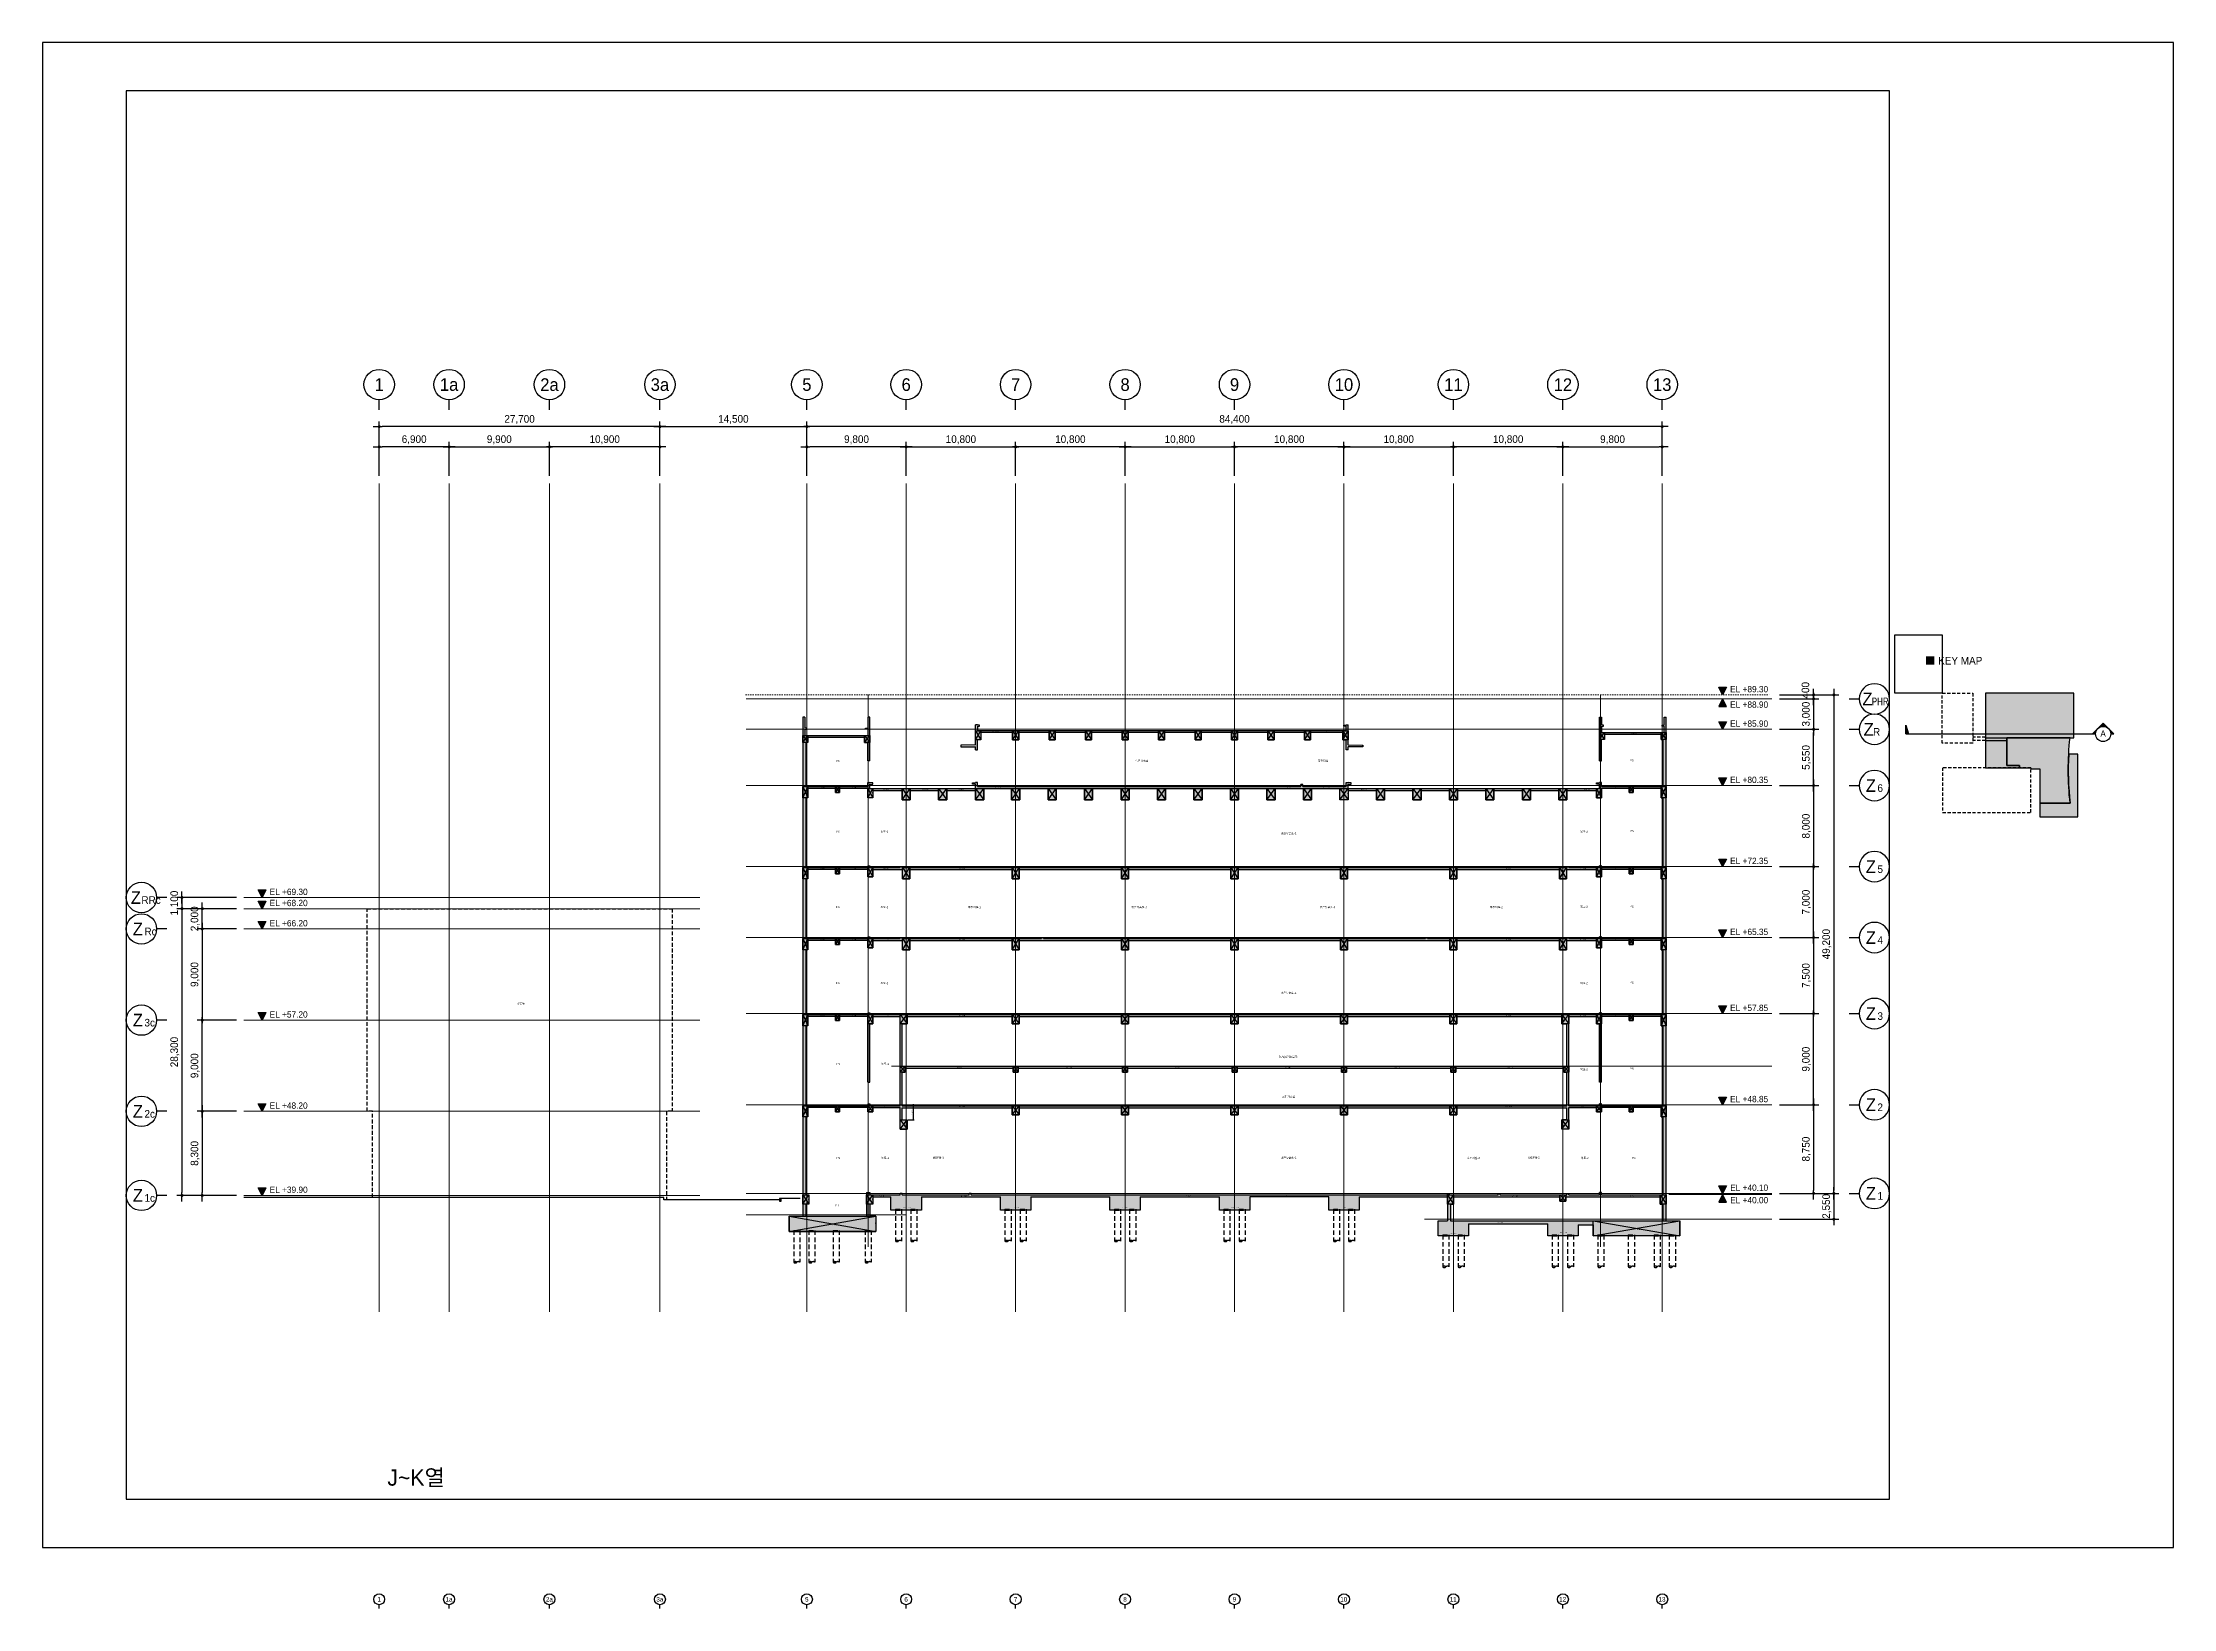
# Model space of a CAD drawing. Header units: millimetres. Extents: x 0 to 841000, y -242618 to -87908.
# Drawn here: x 630750 to 841000, y -242434 to -87908 of the extents above; entities that cross this region are included whole.
import ezdxf
from ezdxf.enums import TextEntityAlignment as Align

# ---------------------------------------------------------------- set-up
doc = ezdxf.new("R2010")
doc.units = ezdxf.units.MM
doc.header["$LTSCALE"] = 250
for name, pattern in [('DOT', [6.35, 0, -6.35]), ('H1', [1.5, 1, -0.5]), ('HID', [2.8, 1.8, -1]), ('HIDDEN', [9.525, 6.35, -3.175]), ('PHANTOM2', [31.75, 15.875, -3.175, 3.175, -3.175, 3.175, -3.175])]:
    doc.linetypes.add(name, pattern=pattern)
doc.layers.get('Defpoints').update_dxf_attribs({"color": 151})
for name, color, linetype in [('A-CON', 2, 'Continuous'), ('A-DIM', 7, 'Continuous'), ('A-HID', 7, 'Continuous'), ('A-SITE', 3, 'PHANTOM2'), ('A-SYM', 7, 'Continuous'), ('A-SYM-LEVEL', 7, 'Continuous'), ('BOUNDARY_추후 증축', 3, 'H1'), ('KEY', 7, 'Continuous'), ('구조SOLID', 253, 'Continuous'), ('기초', 5, 'HIDDEN')]:
    doc.layers.add(name, color=color, linetype=linetype)
doc.layers.add('A-SYM-BUB', color=7, linetype='Continuous', lineweight=25)
doc.layers.add('CEN', color=1, linetype='Continuous', lineweight=9)
for name, color, linetype, plot in [('AS-HIDLINE', 205, 'Continuous', False), ('CK', 221, 'Continuous', False), ('NO-TEXT', 150, 'Continuous', False), ('NOPLOT', 191, 'Continuous', False)]:
    doc.layers.add(name, color=color, linetype=linetype, plot=plot)
doc.styles.add('Gdim', font='Dotum.ttf')
doc.styles.add('Gtx', font='Dotum.ttf')
doc.styles.get("Standard").update_dxf_attribs({"font": 'Dotum.ttf'})
doc.dimstyles.new('G-Xdim', dxfattribs={"dimscale": 30, "dimtxt": 2, "dimasz": 1, "dimexe": 1.2, "dimexo": 1.2, "dimgap": 0, "dimtad": 1, "dimdec": 1, "dimdsep": 46, "dimlunit": 6, "dimtxsty": 'Gdim', "dimcen": 1, "dimse1": 1, "dimse2": 1, "dimsd1": 1, "dimsd2": 1, "dimclrd": 1, "dimclre": 1, "dimclrt": 256, "dimadec": 0, "dimazin": 0, "dimtfac": 1, "dimtdec": 1, "dimtix": 1, "dimtmove": 2, "dimatfit": 1, "dimfxl": 2, "dimtolj": 1, "dimlwd": -1, "dimlwe": -1, "dimarcsym": 0})
doc.dimstyles.new('Gdim250', dxfattribs={"dimscale": 250, "dimtxt": 3, "dimasz": 1.2, "dimexe": 2, "dimexo": 3, "dimgap": 1, "dimtad": 1, "dimdsep": 46, "dimlunit": 6, "dimtxsty": 'Standard', "dimblk1": '_CIDOT', "dimblk2": '_CIDOT', "dimsah": 1, "dimcen": 2.5, "dimdle": 2, "dimclrd": 1, "dimclre": 1, "dimclrt": 3, "dimazin": 2, "dimtfac": 1, "dimtix": 1, "dimtmove": 2, "dimatfit": 3, "dimldrblk": '_CIDOT', "dimfxl": 2, "dimtolj": 1, "dimtzin": 0, "dimarcsym": 0})
doc.dimstyles.new('Gdim50', dxfattribs={"dimscale": 40, "dimtxt": 3, "dimasz": 6, "dimexe": 1.5, "dimexo": 2, "dimgap": 1, "dimtad": 1, "dimdec": 0, "dimzin": 0, "dimdsep": 46, "dimlunit": 6, "dimtxsty": 'Gdim', "dimblk": 'DOTSMALL', "dimcen": 1.5, "dimdle": 1.5, "dimclrd": 256, "dimclre": 256, "dimclrt": 256, "dimazin": 0, "dimtfac": 1, "dimtdec": 0, "dimtix": 1, "dimtmove": 2, "dimatfit": 3, "dimldrblk": 'DOTSMALL', "dimfxl": 1.5, "dimtolj": 1, "dimtzin": 0, "dimlwd": -1, "dimlwe": -1, "dimarcsym": 1})

# ---------------------------------------------------------------- blocks, each defined once
blk = doc.blocks.new('*D455')
at = {"layer": 'Defpoints', "color": 0, "linetype": 'Continuous', "transparency": 16777216}
for p in [(-450, -1100), (350, -1080), (350, -1100)]:
    blk.add_point(p, dxfattribs=at)
at = {"layer": 'AS-HIDLINE', "linetype": 'Continuous', "transparency": 16777216, "insert": (-50, -1050), "char_height": 60, "attachment_point": 5, "style": 'Gdim'}
blk.add_mtext('\\A1;800', dxfattribs=at)
blk = doc.blocks.new('*D456')
at = {"layer": 'Defpoints', "color": 0, "linetype": 'Continuous', "transparency": 16777216}
for p in [(350, 0), (330, 0), (350, -1100)]:
    blk.add_point(p, dxfattribs=at)
at = {"layer": 'AS-HIDLINE', "linetype": 'Continuous', "transparency": 16777216, "insert": (294, -550), "char_height": 60, "attachment_point": 5, "rotation": 90, "style": 'Gdim'}
blk.add_mtext('\\A1;1,100', dxfattribs=at)
blk = doc.blocks.new('*D437')
at = {"layer": 'Defpoints', "color": 0, "linetype": 'Continuous', "transparency": 16777216}
for p in [(-450, -1100), (350, -1080), (350, -1100)]:
    blk.add_point(p, dxfattribs=at)
at = {"layer": 'AS-HIDLINE', "linetype": 'Continuous', "transparency": 16777216, "insert": (-50, -1050), "char_height": 60, "attachment_point": 5, "style": 'Gdim'}
blk.add_mtext('\\A1;800', dxfattribs=at)
blk = doc.blocks.new('*D438')
at = {"layer": 'Defpoints', "color": 0, "linetype": 'Continuous', "transparency": 16777216}
for p in [(350, 0), (330, 0), (350, -1100)]:
    blk.add_point(p, dxfattribs=at)
at = {"layer": 'AS-HIDLINE', "linetype": 'Continuous', "transparency": 16777216, "insert": (294, -550), "char_height": 60, "attachment_point": 5, "rotation": 90, "style": 'Gdim'}
blk.add_mtext('\\A1;1,100', dxfattribs=at)
blk = doc.blocks.new('*D439')
at = {"layer": 'Defpoints', "color": 0, "linetype": 'Continuous', "transparency": 16777216}
for p in [(-450, -1100), (350, -1080), (350, -1100)]:
    blk.add_point(p, dxfattribs=at)
at = {"layer": 'AS-HIDLINE', "linetype": 'Continuous', "transparency": 16777216, "insert": (-50, -1050), "char_height": 60, "attachment_point": 5, "style": 'Gdim'}
blk.add_mtext('\\A1;800', dxfattribs=at)
blk = doc.blocks.new('*D440')
at = {"layer": 'Defpoints', "color": 0, "linetype": 'Continuous', "transparency": 16777216}
for p in [(350, 0), (330, 0), (350, -1100)]:
    blk.add_point(p, dxfattribs=at)
at = {"layer": 'AS-HIDLINE', "linetype": 'Continuous', "transparency": 16777216, "insert": (294, -550), "char_height": 60, "attachment_point": 5, "rotation": 90, "style": 'Gdim'}
blk.add_mtext('\\A1;1,100', dxfattribs=at)
blk = doc.blocks.new('*D441')
at = {"layer": 'Defpoints', "color": 0, "linetype": 'Continuous', "transparency": 16777216}
for p in [(-450, -1100), (350, -1080), (350, -1100)]:
    blk.add_point(p, dxfattribs=at)
at = {"layer": 'AS-HIDLINE', "linetype": 'Continuous', "transparency": 16777216, "insert": (-50, -1050), "char_height": 60, "attachment_point": 5, "style": 'Gdim'}
blk.add_mtext('\\A1;800', dxfattribs=at)
blk = doc.blocks.new('*D442')
at = {"layer": 'Defpoints', "color": 0, "linetype": 'Continuous', "transparency": 16777216}
for p in [(350, 0), (330, 0), (350, -1100)]:
    blk.add_point(p, dxfattribs=at)
at = {"layer": 'AS-HIDLINE', "linetype": 'Continuous', "transparency": 16777216, "insert": (294, -550), "char_height": 60, "attachment_point": 5, "rotation": 90, "style": 'Gdim'}
blk.add_mtext('\\A1;1,100', dxfattribs=at)
blk = doc.blocks.new('*D443')
at = {"layer": 'Defpoints', "color": 0, "linetype": 'Continuous', "transparency": 16777216}
for p in [(-450, -1100), (350, -1080), (350, -1100)]:
    blk.add_point(p, dxfattribs=at)
at = {"layer": 'AS-HIDLINE', "linetype": 'Continuous', "transparency": 16777216, "insert": (-50, -1050), "char_height": 60, "attachment_point": 5, "style": 'Gdim'}
blk.add_mtext('\\A1;800', dxfattribs=at)
blk = doc.blocks.new('*D444')
at = {"layer": 'Defpoints', "color": 0, "linetype": 'Continuous', "transparency": 16777216}
for p in [(350, 0), (330, 0), (350, -1100)]:
    blk.add_point(p, dxfattribs=at)
at = {"layer": 'AS-HIDLINE', "linetype": 'Continuous', "transparency": 16777216, "insert": (294, -550), "char_height": 60, "attachment_point": 5, "rotation": 90, "style": 'Gdim'}
blk.add_mtext('\\A1;1,100', dxfattribs=at)
blk = doc.blocks.new('*D445')
at = {"layer": 'Defpoints', "color": 0, "linetype": 'Continuous', "transparency": 16777216}
for p in [(-450, -1100), (350, -1080), (350, -1100)]:
    blk.add_point(p, dxfattribs=at)
at = {"layer": 'AS-HIDLINE', "linetype": 'Continuous', "transparency": 16777216, "insert": (-50, -1050), "char_height": 60, "attachment_point": 5, "style": 'Gdim'}
blk.add_mtext('\\A1;800', dxfattribs=at)
blk = doc.blocks.new('*D446')
at = {"layer": 'Defpoints', "color": 0, "linetype": 'Continuous', "transparency": 16777216}
for p in [(350, 0), (330, 0), (350, -1100)]:
    blk.add_point(p, dxfattribs=at)
at = {"layer": 'AS-HIDLINE', "linetype": 'Continuous', "transparency": 16777216, "insert": (294, -550), "char_height": 60, "attachment_point": 5, "rotation": 90, "style": 'Gdim'}
blk.add_mtext('\\A1;1,100', dxfattribs=at)
blk = doc.blocks.new('*D447')
at = {"layer": 'Defpoints', "color": 0, "linetype": 'Continuous', "transparency": 16777216}
for p in [(-450, -1100), (350, -1080), (350, -1100)]:
    blk.add_point(p, dxfattribs=at)
at = {"layer": 'AS-HIDLINE', "linetype": 'Continuous', "transparency": 16777216, "insert": (-50, -1050), "char_height": 60, "attachment_point": 5, "style": 'Gdim'}
blk.add_mtext('\\A1;800', dxfattribs=at)
blk = doc.blocks.new('*D448')
at = {"layer": 'Defpoints', "color": 0, "linetype": 'Continuous', "transparency": 16777216}
for p in [(350, 0), (330, 0), (350, -1100)]:
    blk.add_point(p, dxfattribs=at)
at = {"layer": 'AS-HIDLINE', "linetype": 'Continuous', "transparency": 16777216, "insert": (294, -550), "char_height": 60, "attachment_point": 5, "rotation": 90, "style": 'Gdim'}
blk.add_mtext('\\A1;1,100', dxfattribs=at)
blk = doc.blocks.new('*D449')
at = {"layer": 'Defpoints', "color": 0, "linetype": 'Continuous', "transparency": 16777216}
for p in [(-450, -1100), (350, -1080), (350, -1100)]:
    blk.add_point(p, dxfattribs=at)
at = {"layer": 'AS-HIDLINE', "linetype": 'Continuous', "transparency": 16777216, "insert": (-50, -1050), "char_height": 60, "attachment_point": 5, "style": 'Gdim'}
blk.add_mtext('\\A1;800', dxfattribs=at)
blk = doc.blocks.new('*D450')
at = {"layer": 'Defpoints', "color": 0, "linetype": 'Continuous', "transparency": 16777216}
for p in [(350, 0), (330, 0), (350, -1100)]:
    blk.add_point(p, dxfattribs=at)
at = {"layer": 'AS-HIDLINE', "linetype": 'Continuous', "transparency": 16777216, "insert": (294, -550), "char_height": 60, "attachment_point": 5, "rotation": 90, "style": 'Gdim'}
blk.add_mtext('\\A1;1,100', dxfattribs=at)
blk = doc.blocks.new('*D451')
at = {"layer": 'Defpoints', "color": 0, "linetype": 'Continuous', "transparency": 16777216}
for p in [(-450, -1100), (350, -1080), (350, -1100)]:
    blk.add_point(p, dxfattribs=at)
at = {"layer": 'AS-HIDLINE', "linetype": 'Continuous', "transparency": 16777216, "insert": (-50, -1050), "char_height": 60, "attachment_point": 5, "style": 'Gdim'}
blk.add_mtext('\\A1;800', dxfattribs=at)
blk = doc.blocks.new('*D452')
at = {"layer": 'Defpoints', "color": 0, "linetype": 'Continuous', "transparency": 16777216}
for p in [(350, 0), (330, 0), (350, -1100)]:
    blk.add_point(p, dxfattribs=at)
at = {"layer": 'AS-HIDLINE', "linetype": 'Continuous', "transparency": 16777216, "insert": (294, -550), "char_height": 60, "attachment_point": 5, "rotation": 90, "style": 'Gdim'}
blk.add_mtext('\\A1;1,100', dxfattribs=at)
blk = doc.blocks.new('*D453')
at = {"layer": 'Defpoints', "color": 0, "linetype": 'Continuous', "transparency": 16777216}
for p in [(-450, -1100), (350, -1080), (350, -1100)]:
    blk.add_point(p, dxfattribs=at)
at = {"layer": 'AS-HIDLINE', "linetype": 'Continuous', "transparency": 16777216, "insert": (-50, -1050), "char_height": 60, "attachment_point": 5, "style": 'Gdim'}
blk.add_mtext('\\A1;800', dxfattribs=at)
blk = doc.blocks.new('*D454')
at = {"layer": 'Defpoints', "color": 0, "linetype": 'Continuous', "transparency": 16777216}
for p in [(350, 0), (330, 0), (350, -1100)]:
    blk.add_point(p, dxfattribs=at)
at = {"layer": 'AS-HIDLINE', "linetype": 'Continuous', "transparency": 16777216, "insert": (294, -550), "char_height": 60, "attachment_point": 5, "rotation": 90, "style": 'Gdim'}
blk.add_mtext('\\A1;1,100', dxfattribs=at)
blk = doc.blocks.new('*D421')
at = {"layer": 'Defpoints', "color": 0, "linetype": 'Continuous', "transparency": 16777216}
for p in [(-450, -1100), (350, -1080), (350, -1100)]:
    blk.add_point(p, dxfattribs=at)
at = {"layer": 'AS-HIDLINE', "linetype": 'Continuous', "transparency": 16777216, "insert": (-50, -1050), "char_height": 60, "attachment_point": 5, "style": 'Gdim'}
blk.add_mtext('\\A1;800', dxfattribs=at)
blk = doc.blocks.new('*D422')
at = {"layer": 'Defpoints', "color": 0, "linetype": 'Continuous', "transparency": 16777216}
for p in [(350, 0), (330, 0), (350, -1100)]:
    blk.add_point(p, dxfattribs=at)
at = {"layer": 'AS-HIDLINE', "linetype": 'Continuous', "transparency": 16777216, "insert": (294, -550), "char_height": 60, "attachment_point": 5, "rotation": 90, "style": 'Gdim'}
blk.add_mtext('\\A1;1,100', dxfattribs=at)
blk = doc.blocks.new('*D423')
at = {"layer": 'Defpoints', "color": 0, "linetype": 'Continuous', "transparency": 16777216}
for p in [(-450, -1100), (350, -1080), (350, -1100)]:
    blk.add_point(p, dxfattribs=at)
at = {"layer": 'AS-HIDLINE', "linetype": 'Continuous', "transparency": 16777216, "insert": (-50, -1050), "char_height": 60, "attachment_point": 5, "style": 'Gdim'}
blk.add_mtext('\\A1;800', dxfattribs=at)
blk = doc.blocks.new('*D424')
at = {"layer": 'Defpoints', "color": 0, "linetype": 'Continuous', "transparency": 16777216}
for p in [(350, 0), (330, 0), (350, -1100)]:
    blk.add_point(p, dxfattribs=at)
at = {"layer": 'AS-HIDLINE', "linetype": 'Continuous', "transparency": 16777216, "insert": (294, -550), "char_height": 60, "attachment_point": 5, "rotation": 90, "style": 'Gdim'}
blk.add_mtext('\\A1;1,100', dxfattribs=at)
blk = doc.blocks.new('*D425')
at = {"layer": 'Defpoints', "color": 0, "linetype": 'Continuous', "transparency": 16777216}
for p in [(-450, -1100), (350, -1080), (350, -1100)]:
    blk.add_point(p, dxfattribs=at)
at = {"layer": 'AS-HIDLINE', "linetype": 'Continuous', "transparency": 16777216, "insert": (-50, -1050), "char_height": 60, "attachment_point": 5, "style": 'Gdim'}
blk.add_mtext('\\A1;800', dxfattribs=at)
blk = doc.blocks.new('*D426')
at = {"layer": 'Defpoints', "color": 0, "linetype": 'Continuous', "transparency": 16777216}
for p in [(350, 0), (330, 0), (350, -1100)]:
    blk.add_point(p, dxfattribs=at)
at = {"layer": 'AS-HIDLINE', "linetype": 'Continuous', "transparency": 16777216, "insert": (294, -550), "char_height": 60, "attachment_point": 5, "rotation": 90, "style": 'Gdim'}
blk.add_mtext('\\A1;1,100', dxfattribs=at)
blk = doc.blocks.new('*D427')
at = {"layer": 'Defpoints', "color": 0, "linetype": 'Continuous', "transparency": 16777216}
for p in [(-450, -1100), (350, -1080), (350, -1100)]:
    blk.add_point(p, dxfattribs=at)
at = {"layer": 'AS-HIDLINE', "linetype": 'Continuous', "transparency": 16777216, "insert": (-50, -1050), "char_height": 60, "attachment_point": 5, "style": 'Gdim'}
blk.add_mtext('\\A1;800', dxfattribs=at)
blk = doc.blocks.new('*D428')
at = {"layer": 'Defpoints', "color": 0, "linetype": 'Continuous', "transparency": 16777216}
for p in [(350, 0), (330, 0), (350, -1100)]:
    blk.add_point(p, dxfattribs=at)
at = {"layer": 'AS-HIDLINE', "linetype": 'Continuous', "transparency": 16777216, "insert": (294, -550), "char_height": 60, "attachment_point": 5, "rotation": 90, "style": 'Gdim'}
blk.add_mtext('\\A1;1,100', dxfattribs=at)
blk = doc.blocks.new('*D429')
at = {"layer": 'Defpoints', "color": 0, "linetype": 'Continuous', "transparency": 16777216}
for p in [(-450, -1100), (350, -1080), (350, -1100)]:
    blk.add_point(p, dxfattribs=at)
at = {"layer": 'AS-HIDLINE', "linetype": 'Continuous', "transparency": 16777216, "insert": (-50, -1050), "char_height": 60, "attachment_point": 5, "style": 'Gdim'}
blk.add_mtext('\\A1;800', dxfattribs=at)
blk = doc.blocks.new('*D430')
at = {"layer": 'Defpoints', "color": 0, "linetype": 'Continuous', "transparency": 16777216}
for p in [(350, 0), (330, 0), (350, -1100)]:
    blk.add_point(p, dxfattribs=at)
at = {"layer": 'AS-HIDLINE', "linetype": 'Continuous', "transparency": 16777216, "insert": (294, -550), "char_height": 60, "attachment_point": 5, "rotation": 90, "style": 'Gdim'}
blk.add_mtext('\\A1;1,100', dxfattribs=at)
blk = doc.blocks.new('*D431')
at = {"layer": 'Defpoints', "color": 0, "linetype": 'Continuous', "transparency": 16777216}
for p in [(-450, -1100), (350, -1080), (350, -1100)]:
    blk.add_point(p, dxfattribs=at)
at = {"layer": 'AS-HIDLINE', "linetype": 'Continuous', "transparency": 16777216, "insert": (-50, -1050), "char_height": 60, "attachment_point": 5, "style": 'Gdim'}
blk.add_mtext('\\A1;800', dxfattribs=at)
blk = doc.blocks.new('*D432')
at = {"layer": 'Defpoints', "color": 0, "linetype": 'Continuous', "transparency": 16777216}
for p in [(350, 0), (330, 0), (350, -1100)]:
    blk.add_point(p, dxfattribs=at)
at = {"layer": 'AS-HIDLINE', "linetype": 'Continuous', "transparency": 16777216, "insert": (294, -550), "char_height": 60, "attachment_point": 5, "rotation": 90, "style": 'Gdim'}
blk.add_mtext('\\A1;1,100', dxfattribs=at)
blk = doc.blocks.new('*D329')
at = {"layer": 'Defpoints', "color": 0, "linetype": 'Continuous', "transparency": 16777216}
for p in [(-600, -900), (0, -880), (0, -900)]:
    blk.add_point(p, dxfattribs=at)
at = {"layer": 'AS-HIDLINE', "linetype": 'Continuous', "transparency": 16777216, "insert": (-300, -850), "char_height": 60, "attachment_point": 5, "style": 'Gdim'}
blk.add_mtext('\\A1;600', dxfattribs=at)
blk = doc.blocks.new('*D330')
at = {"layer": 'Defpoints', "color": 0, "linetype": 'Continuous', "transparency": 16777216}
for p in [(0, 0), (-20, 0), (0, -900)]:
    blk.add_point(p, dxfattribs=at)
at = {"layer": 'AS-HIDLINE', "linetype": 'Continuous', "transparency": 16777216, "insert": (-50, -450), "char_height": 60, "attachment_point": 5, "rotation": 90, "style": 'Gdim'}
blk.add_mtext('\\A1;900', dxfattribs=at)
blk = doc.blocks.new('*D433')
at = {"layer": 'Defpoints', "color": 0, "linetype": 'Continuous', "transparency": 16777216}
for p in [(-450, -1100), (350, -1080), (350, -1100)]:
    blk.add_point(p, dxfattribs=at)
at = {"layer": 'AS-HIDLINE', "linetype": 'Continuous', "transparency": 16777216, "insert": (-50, -1050), "char_height": 60, "attachment_point": 5, "style": 'Gdim'}
blk.add_mtext('\\A1;800', dxfattribs=at)
blk = doc.blocks.new('*D434')
at = {"layer": 'Defpoints', "color": 0, "linetype": 'Continuous', "transparency": 16777216}
for p in [(350, 0), (330, 0), (350, -1100)]:
    blk.add_point(p, dxfattribs=at)
at = {"layer": 'AS-HIDLINE', "linetype": 'Continuous', "transparency": 16777216, "insert": (294, -550), "char_height": 60, "attachment_point": 5, "rotation": 90, "style": 'Gdim'}
blk.add_mtext('\\A1;1,100', dxfattribs=at)
blk = doc.blocks.new('*D399')
at = {"layer": 'Defpoints', "color": 0, "linetype": 'Continuous', "transparency": 16777216}
for p in [(-200, -1100), (300, -1080), (300, -1100)]:
    blk.add_point(p, dxfattribs=at)
at = {"layer": 'AS-HIDLINE', "linetype": 'Continuous', "transparency": 16777216, "insert": (50, -1050), "char_height": 60, "attachment_point": 5, "style": 'Gdim'}
blk.add_mtext('\\A1;500', dxfattribs=at)
blk = doc.blocks.new('*D400')
at = {"layer": 'Defpoints', "color": 0, "linetype": 'Continuous', "transparency": 16777216}
for p in [(300, 0), (280, 0), (300, -1100)]:
    blk.add_point(p, dxfattribs=at)
at = {"layer": 'AS-HIDLINE', "linetype": 'Continuous', "transparency": 16777216, "insert": (244, -550), "char_height": 60, "attachment_point": 5, "rotation": 90, "style": 'Gdim'}
blk.add_mtext('\\A1;1,100', dxfattribs=at)
blk = doc.blocks.new('*D435')
at = {"layer": 'Defpoints', "color": 0, "linetype": 'Continuous', "transparency": 16777216}
for p in [(-200, -1100), (300, -1080), (300, -1100)]:
    blk.add_point(p, dxfattribs=at)
at = {"layer": 'AS-HIDLINE', "linetype": 'Continuous', "transparency": 16777216, "insert": (50, -1050), "char_height": 60, "attachment_point": 5, "style": 'Gdim'}
blk.add_mtext('\\A1;500', dxfattribs=at)
blk = doc.blocks.new('*D436')
at = {"layer": 'Defpoints', "color": 0, "linetype": 'Continuous', "transparency": 16777216}
for p in [(300, 0), (280, 0), (300, -1100)]:
    blk.add_point(p, dxfattribs=at)
at = {"layer": 'AS-HIDLINE', "linetype": 'Continuous', "transparency": 16777216, "insert": (244, -550), "char_height": 60, "attachment_point": 5, "rotation": 90, "style": 'Gdim'}
blk.add_mtext('\\A1;1,100', dxfattribs=at)
blk = doc.blocks.new('*D401')
at = {"layer": 'Defpoints', "color": 0, "linetype": 'Continuous', "transparency": 16777216}
for p in [(-200, -900), (300, -880), (300, -900)]:
    blk.add_point(p, dxfattribs=at)
at = {"layer": 'AS-HIDLINE', "linetype": 'Continuous', "transparency": 16777216, "insert": (50, -850), "char_height": 60, "attachment_point": 5, "style": 'Gdim'}
blk.add_mtext('\\A1;500', dxfattribs=at)
blk = doc.blocks.new('*D402')
at = {"layer": 'Defpoints', "color": 0, "linetype": 'Continuous', "transparency": 16777216}
for p in [(300, 0), (280, 0), (300, -900)]:
    blk.add_point(p, dxfattribs=at)
at = {"layer": 'AS-HIDLINE', "linetype": 'Continuous', "transparency": 16777216, "insert": (250, -450), "char_height": 60, "attachment_point": 5, "rotation": 90, "style": 'Gdim'}
blk.add_mtext('\\A1;900', dxfattribs=at)
blk = doc.blocks.new('*D419')
at = {"layer": 'Defpoints', "color": 0, "linetype": 'Continuous', "transparency": 16777216}
for p in [(-200, -700), (300, -680), (300, -700)]:
    blk.add_point(p, dxfattribs=at)
at = {"layer": 'AS-HIDLINE', "linetype": 'Continuous', "transparency": 16777216, "insert": (50, -650), "char_height": 60, "attachment_point": 5, "style": 'Gdim'}
blk.add_mtext('\\A1;500', dxfattribs=at)
blk = doc.blocks.new('*D420')
at = {"layer": 'Defpoints', "color": 0, "linetype": 'Continuous', "transparency": 16777216}
for p in [(300, 0), (280, 0), (300, -700)]:
    blk.add_point(p, dxfattribs=at)
at = {"layer": 'AS-HIDLINE', "linetype": 'Continuous', "transparency": 16777216, "insert": (250, -350), "char_height": 60, "attachment_point": 5, "rotation": 90, "style": 'Gdim'}
blk.add_mtext('\\A1;700', dxfattribs=at)
blk = doc.blocks.new('배치')
blk.add_lwpolyline([(4265, -4395), (12975, -4395), (12975, 15), (4265, 15)], close=True)
for points in [[(4265, -4395), (4265, -4330)], [(4265, -4670), (6390, -4670), (6390, -4395)], [(4265, -4395), (4265, -4670)], [(4265, -4670), (4265, -7355), (7640, -7355), (7640, -7150), (6390, -7150), (6390, -4670)]]:
    blk.add_lwpolyline(points)
for points in [[(12615, -4395), (6390, -4395), (6390, -7150), (7640, -7150), (7640, -7355), (8755, -7355), (8755, -7480), (9630, -7480), (9630, -10870), (12620, -10870, -0.0548339)], [(13370, -6030), (12482, -6030, 0.0409494), (12620, -10870), (9630, -10870), (9630, -12220), (13370, -12220)]]:
    blk.add_lwpolyline(points, format="xyb", close=True)
at = {"layer": 'BOUNDARY_추후 증축', "linetype": 'HID', "ltscale": 0.7}
for points in [[(3020, -4940), (0, -4940), (0, 0), (3020, 0)], [(8755, -7355), (45, -7355), (45, -11765), (8755, -11765)]]:
    blk.add_lwpolyline(points, close=True, dxfattribs=at)
for points in [[(4265, -4330), (3020, -4330)], [(4265, -4670), (3020, -4670)]]:
    blk.add_lwpolyline(points, dxfattribs=at)
at = {"layer": 'NOPLOT'}
blk.add_lwpolyline([(0, 0), (-4689, 0), (-4689, 5765), (0, 5765)], close=True, dxfattribs=at)
blk = doc.blocks.new('단면절취선-1')
at = {"layer": 'A-SYM'}
blk.add_hatch(color=256, dxfattribs=at).paths.add_polyline_path([(424969, 183188), (425219, 182313), (424969, 182313)])
h = blk.add_hatch(color=256, dxfattribs=at)
h.paths.add_polyline_path([(443899, 182843), (443368, 182313), (443679, 182313, -0.1989124)])
h.paths.add_polyline_path([(444429, 183373), (443899, 182843, -0.4142136), (444959, 182843)])
h.paths.add_polyline_path([(444959, 182843, -0.1989124), (445179, 182313), (445490, 182313)])
blk.add_lwpolyline([(424969, 183188), (425219, 182313), (424969, 182313)], close=True, dxfattribs=at)
for points in [[(445179, 182313), (445490, 182313), (444429, 183373), (443368, 182313), (443679, 182313)], [(424969, 182313), (443679, 182313)]]:
    blk.add_lwpolyline(points, dxfattribs=at)
blk.add_circle((444429, 182313), 750, dxfattribs=at)
at = {"layer": 'A-SYM', "style": 'Gdim'}
blk.add_text('A', height=625, dxfattribs=at).set_placement((444427, 182344), align=Align.MIDDLE)
blk = doc.blocks.new('_CIDOT')
at = {"color": 0, "linetype": 'ByBlock'}
blk.add_line((2, 0), (-1, 0), dxfattribs=at)
at = {"color": 0, "linetype": 'ByBlock', "const_width": 0.5}
blk.add_lwpolyline([(-0.25, 0, 1), (0.25, 0, 1)], format="xyb", close=True, dxfattribs=at)
blk = doc.blocks.new('*D11')
at = {"layer": 'A-DIM', "color": 1, "lineweight": -2, "transparency": 16777216}
for p, q in [((285661, -130663), (285661, -125308)), ((369761, -125808), (285961, -125808)), ((370061, -130663), (370061, -125308))]:
    blk.add_line(p, q, dxfattribs=at)
at = {"layer": 'Defpoints', "color": 0, "transparency": 16777216}
for p in [(285661, -125808), (285661, -131413), (370061, -131413)]:
    blk.add_point(p, dxfattribs=at)
at = {"layer": 'A-DIM', "color": 1, "lineweight": -2, "transparency": 16777216, "xscale": 299.9999999999998, "yscale": 299.9999999999998, "zscale": 299.9999999999998, "rotation": 180}
blk.add_blockref('_CIDOT', (285661, -125808), dxfattribs=at)
at = {"layer": 'A-DIM', "color": 1, "lineweight": -2, "transparency": 16777216, "xscale": 299.9999999999998, "yscale": 299.9999999999998, "zscale": 299.9999999999998}
blk.add_blockref('_CIDOT', (370061, -125808), dxfattribs=at)
at = {"layer": 'A-DIM', "color": 3, "transparency": 16777216, "insert": (327861, -125111), "char_height": 750, "attachment_point": 5, "style": 'Gdim'}
blk.add_mtext('\\A1;84,400', dxfattribs=at)
blk = doc.blocks.new('*D12')
at = {"layer": 'A-DIM', "color": 1, "lineweight": -2, "transparency": 16777216}
for p, q in [((360261, -130663), (360261, -127308)), ((360561, -127808), (369761, -127808)), ((370061, -130663), (370061, -127308))]:
    blk.add_line(p, q, dxfattribs=at)
at = {"layer": 'Defpoints', "color": 0, "transparency": 16777216}
for p in [(370061, -127808), (360261, -131413), (370061, -131413)]:
    blk.add_point(p, dxfattribs=at)
at = {"layer": 'A-DIM', "color": 1, "lineweight": -2, "transparency": 16777216, "xscale": 299.9999999999998, "yscale": 299.9999999999998, "zscale": 299.9999999999998, "rotation": 180}
blk.add_blockref('_CIDOT', (360261, -127808), dxfattribs=at)
at = {"layer": 'A-DIM', "color": 1, "lineweight": -2, "transparency": 16777216, "xscale": 299.9999999999998, "yscale": 299.9999999999998, "zscale": 299.9999999999998}
blk.add_blockref('_CIDOT', (370061, -127808), dxfattribs=at)
at = {"layer": 'A-DIM', "color": 3, "transparency": 16777216, "insert": (365161, -127111), "char_height": 750, "attachment_point": 5, "style": 'Gdim'}
blk.add_mtext('\\A1;9,800', dxfattribs=at)
blk = doc.blocks.new('*D13')
at = {"layer": 'A-DIM', "color": 1, "lineweight": -2, "transparency": 16777216}
for p, q in [((349461, -130663), (349461, -127308)), ((359961, -127808), (349761, -127808)), ((360261, -130663), (360261, -127308))]:
    blk.add_line(p, q, dxfattribs=at)
at = {"layer": 'Defpoints', "color": 0, "transparency": 16777216}
for p in [(349461, -127808), (349461, -131413), (360261, -131413)]:
    blk.add_point(p, dxfattribs=at)
at = {"layer": 'A-DIM', "color": 1, "lineweight": -2, "transparency": 16777216, "xscale": 299.9999999999998, "yscale": 299.9999999999998, "zscale": 299.9999999999998, "rotation": 180}
blk.add_blockref('_CIDOT', (349461, -127808), dxfattribs=at)
at = {"layer": 'A-DIM', "color": 1, "lineweight": -2, "transparency": 16777216, "xscale": 299.9999999999998, "yscale": 299.9999999999998, "zscale": 299.9999999999998}
blk.add_blockref('_CIDOT', (360261, -127808), dxfattribs=at)
at = {"layer": 'A-DIM', "color": 3, "transparency": 16777216, "insert": (354861, -127111), "char_height": 750, "attachment_point": 5, "style": 'Gdim'}
blk.add_mtext('\\A1;10,800', dxfattribs=at)
blk = doc.blocks.new('*D14')
at = {"layer": 'A-DIM', "color": 1, "lineweight": -2, "transparency": 16777216}
for p, q in [((338661, -130663), (338661, -127308)), ((338961, -127808), (349161, -127808)), ((349461, -130663), (349461, -127308))]:
    blk.add_line(p, q, dxfattribs=at)
at = {"layer": 'Defpoints', "color": 0, "transparency": 16777216}
for p in [(349461, -127808), (338661, -131413), (349461, -131413)]:
    blk.add_point(p, dxfattribs=at)
at = {"layer": 'A-DIM', "color": 1, "lineweight": -2, "transparency": 16777216, "xscale": 299.9999999999998, "yscale": 299.9999999999998, "zscale": 299.9999999999998, "rotation": 180}
blk.add_blockref('_CIDOT', (338661, -127808), dxfattribs=at)
at = {"layer": 'A-DIM', "color": 1, "lineweight": -2, "transparency": 16777216, "xscale": 299.9999999999998, "yscale": 299.9999999999998, "zscale": 299.9999999999998}
blk.add_blockref('_CIDOT', (349461, -127808), dxfattribs=at)
at = {"layer": 'A-DIM', "color": 3, "transparency": 16777216, "insert": (344061, -127111), "char_height": 750, "attachment_point": 5, "style": 'Gdim'}
blk.add_mtext('\\A1;10,800', dxfattribs=at)
blk = doc.blocks.new('*D15')
at = {"layer": 'A-DIM', "color": 1, "lineweight": -2, "transparency": 16777216}
for p, q in [((327861, -130663), (327861, -127308)), ((338361, -127808), (328161, -127808)), ((338661, -130663), (338661, -127308))]:
    blk.add_line(p, q, dxfattribs=at)
at = {"layer": 'Defpoints', "color": 0, "transparency": 16777216}
for p in [(327861, -127808), (327861, -131413), (338661, -131413)]:
    blk.add_point(p, dxfattribs=at)
at = {"layer": 'A-DIM', "color": 1, "lineweight": -2, "transparency": 16777216, "xscale": 299.9999999999998, "yscale": 299.9999999999998, "zscale": 299.9999999999998, "rotation": 180}
blk.add_blockref('_CIDOT', (327861, -127808), dxfattribs=at)
at = {"layer": 'A-DIM', "color": 1, "lineweight": -2, "transparency": 16777216, "xscale": 299.9999999999998, "yscale": 299.9999999999998, "zscale": 299.9999999999998}
blk.add_blockref('_CIDOT', (338661, -127808), dxfattribs=at)
at = {"layer": 'A-DIM', "color": 3, "transparency": 16777216, "insert": (333261, -127111), "char_height": 750, "attachment_point": 5, "style": 'Gdim'}
blk.add_mtext('\\A1;10,800', dxfattribs=at)
blk = doc.blocks.new('*D16')
at = {"layer": 'A-DIM', "color": 1, "lineweight": -2, "transparency": 16777216}
for p, q in [((317061, -130663), (317061, -127308)), ((317361, -127808), (327561, -127808)), ((327861, -130663), (327861, -127308))]:
    blk.add_line(p, q, dxfattribs=at)
at = {"layer": 'Defpoints', "color": 0, "transparency": 16777216}
for p in [(327861, -127808), (317061, -131413), (327861, -131413)]:
    blk.add_point(p, dxfattribs=at)
at = {"layer": 'A-DIM', "color": 1, "lineweight": -2, "transparency": 16777216, "xscale": 299.9999999999998, "yscale": 299.9999999999998, "zscale": 299.9999999999998, "rotation": 180}
blk.add_blockref('_CIDOT', (317061, -127808), dxfattribs=at)
at = {"layer": 'A-DIM', "color": 1, "lineweight": -2, "transparency": 16777216, "xscale": 299.9999999999998, "yscale": 299.9999999999998, "zscale": 299.9999999999998}
blk.add_blockref('_CIDOT', (327861, -127808), dxfattribs=at)
at = {"layer": 'A-DIM', "color": 3, "transparency": 16777216, "insert": (322461, -127111), "char_height": 750, "attachment_point": 5, "style": 'Gdim'}
blk.add_mtext('\\A1;10,800', dxfattribs=at)
blk = doc.blocks.new('*D17')
at = {"layer": 'A-DIM', "color": 1, "lineweight": -2, "transparency": 16777216}
for p, q in [((306261, -130663), (306261, -127308)), ((316761, -127808), (306561, -127808)), ((317061, -130663), (317061, -127308))]:
    blk.add_line(p, q, dxfattribs=at)
at = {"layer": 'Defpoints', "color": 0, "transparency": 16777216}
for p in [(306261, -127808), (306261, -131413), (317061, -131413)]:
    blk.add_point(p, dxfattribs=at)
at = {"layer": 'A-DIM', "color": 1, "lineweight": -2, "transparency": 16777216, "xscale": 299.9999999999998, "yscale": 299.9999999999998, "zscale": 299.9999999999998, "rotation": 180}
blk.add_blockref('_CIDOT', (306261, -127808), dxfattribs=at)
at = {"layer": 'A-DIM', "color": 1, "lineweight": -2, "transparency": 16777216, "xscale": 299.9999999999998, "yscale": 299.9999999999998, "zscale": 299.9999999999998}
blk.add_blockref('_CIDOT', (317061, -127808), dxfattribs=at)
at = {"layer": 'A-DIM', "color": 3, "transparency": 16777216, "insert": (311661, -127111), "char_height": 750, "attachment_point": 5, "style": 'Gdim'}
blk.add_mtext('\\A1;10,800', dxfattribs=at)
blk = doc.blocks.new('*D18')
at = {"layer": 'A-DIM', "color": 1, "lineweight": -2, "transparency": 16777216}
for p, q in [((295461, -130663), (295461, -127308)), ((295761, -127808), (305961, -127808)), ((306261, -130663), (306261, -127308))]:
    blk.add_line(p, q, dxfattribs=at)
at = {"layer": 'Defpoints', "color": 0, "transparency": 16777216}
for p in [(306261, -127808), (295461, -131413), (306261, -131413)]:
    blk.add_point(p, dxfattribs=at)
at = {"layer": 'A-DIM', "color": 1, "lineweight": -2, "transparency": 16777216, "xscale": 299.9999999999998, "yscale": 299.9999999999998, "zscale": 299.9999999999998, "rotation": 180}
blk.add_blockref('_CIDOT', (295461, -127808), dxfattribs=at)
at = {"layer": 'A-DIM', "color": 1, "lineweight": -2, "transparency": 16777216, "xscale": 299.9999999999998, "yscale": 299.9999999999998, "zscale": 299.9999999999998}
blk.add_blockref('_CIDOT', (306261, -127808), dxfattribs=at)
at = {"layer": 'A-DIM', "color": 3, "transparency": 16777216, "insert": (300861, -127111), "char_height": 750, "attachment_point": 5, "style": 'Gdim'}
blk.add_mtext('\\A1;10,800', dxfattribs=at)
blk = doc.blocks.new('*D19')
at = {"layer": 'A-DIM', "color": 1, "lineweight": -2, "transparency": 16777216}
for p, q in [((285661, -130663), (285661, -127308)), ((295161, -127808), (285961, -127808)), ((295461, -130663), (295461, -127308))]:
    blk.add_line(p, q, dxfattribs=at)
at = {"layer": 'Defpoints', "color": 0, "transparency": 16777216}
for p in [(285661, -127808), (285661, -131413), (295461, -131413)]:
    blk.add_point(p, dxfattribs=at)
at = {"layer": 'A-DIM', "color": 1, "lineweight": -2, "transparency": 16777216, "xscale": 299.9999999999998, "yscale": 299.9999999999998, "zscale": 299.9999999999998, "rotation": 180}
blk.add_blockref('_CIDOT', (285661, -127808), dxfattribs=at)
at = {"layer": 'A-DIM', "color": 1, "lineweight": -2, "transparency": 16777216, "xscale": 299.9999999999998, "yscale": 299.9999999999998, "zscale": 299.9999999999998}
blk.add_blockref('_CIDOT', (295461, -127808), dxfattribs=at)
at = {"layer": 'A-DIM', "color": 3, "transparency": 16777216, "insert": (290561, -127111), "char_height": 750, "attachment_point": 5, "style": 'Gdim'}
blk.add_mtext('\\A1;9,800', dxfattribs=at)
blk = doc.blocks.new('*D20')
at = {"layer": 'A-DIM', "color": 1, "lineweight": -2, "transparency": 16777216}
for p, q in [((260261, -130663), (260261, -127308)), ((270861, -127808), (260561, -127808)), ((271161, -130663), (271161, -127308))]:
    blk.add_line(p, q, dxfattribs=at)
at = {"layer": 'Defpoints', "color": 0, "transparency": 16777216}
for p in [(260261, -127808), (260261, -131413), (271161, -131413)]:
    blk.add_point(p, dxfattribs=at)
at = {"layer": 'A-DIM', "color": 1, "lineweight": -2, "transparency": 16777216, "xscale": 299.9999999999998, "yscale": 299.9999999999998, "zscale": 299.9999999999998, "rotation": 180}
blk.add_blockref('_CIDOT', (260261, -127808), dxfattribs=at)
at = {"layer": 'A-DIM', "color": 1, "lineweight": -2, "transparency": 16777216, "xscale": 299.9999999999998, "yscale": 299.9999999999998, "zscale": 299.9999999999998}
blk.add_blockref('_CIDOT', (271161, -127808), dxfattribs=at)
at = {"layer": 'A-DIM', "color": 3, "transparency": 16777216, "insert": (265711, -127111), "char_height": 750, "attachment_point": 5, "style": 'Gdim'}
blk.add_mtext('\\A1;10,900', dxfattribs=at)
blk = doc.blocks.new('*D21')
at = {"layer": 'A-DIM', "color": 1, "lineweight": -2, "transparency": 16777216}
for p, q in [((250361, -130663), (250361, -127308)), ((250661, -127808), (259961, -127808)), ((260261, -130663), (260261, -127308))]:
    blk.add_line(p, q, dxfattribs=at)
at = {"layer": 'Defpoints', "color": 0, "transparency": 16777216}
for p in [(260261, -127808), (250361, -131413), (260261, -131413)]:
    blk.add_point(p, dxfattribs=at)
at = {"layer": 'A-DIM', "color": 1, "lineweight": -2, "transparency": 16777216, "xscale": 299.9999999999998, "yscale": 299.9999999999998, "zscale": 299.9999999999998, "rotation": 180}
blk.add_blockref('_CIDOT', (250361, -127808), dxfattribs=at)
at = {"layer": 'A-DIM', "color": 1, "lineweight": -2, "transparency": 16777216, "xscale": 299.9999999999998, "yscale": 299.9999999999998, "zscale": 299.9999999999998}
blk.add_blockref('_CIDOT', (260261, -127808), dxfattribs=at)
at = {"layer": 'A-DIM', "color": 3, "transparency": 16777216, "insert": (255311, -127111), "char_height": 750, "attachment_point": 5, "style": 'Gdim'}
blk.add_mtext('\\A1;9,900', dxfattribs=at)
blk = doc.blocks.new('*D22')
at = {"layer": 'A-DIM', "color": 1, "lineweight": -2, "transparency": 16777216}
for p, q in [((243461, -130663), (243461, -127308)), ((250061, -127808), (243761, -127808)), ((250361, -130663), (250361, -127308))]:
    blk.add_line(p, q, dxfattribs=at)
at = {"layer": 'Defpoints', "color": 0, "transparency": 16777216}
for p in [(243461, -127808), (243461, -131413), (250361, -131413)]:
    blk.add_point(p, dxfattribs=at)
at = {"layer": 'A-DIM', "color": 1, "lineweight": -2, "transparency": 16777216, "xscale": 299.9999999999998, "yscale": 299.9999999999998, "zscale": 299.9999999999998, "rotation": 180}
blk.add_blockref('_CIDOT', (243461, -127808), dxfattribs=at)
at = {"layer": 'A-DIM', "color": 1, "lineweight": -2, "transparency": 16777216, "xscale": 299.9999999999998, "yscale": 299.9999999999998, "zscale": 299.9999999999998}
blk.add_blockref('_CIDOT', (250361, -127808), dxfattribs=at)
at = {"layer": 'A-DIM', "color": 3, "transparency": 16777216, "insert": (246911, -127111), "char_height": 750, "attachment_point": 5, "style": 'Gdim'}
blk.add_mtext('\\A1;6,900', dxfattribs=at)
blk = doc.blocks.new('*D23')
at = {"layer": 'A-DIM', "color": 1, "lineweight": -2, "transparency": 16777216}
for p, q in [((271161, -130663), (271161, -125308)), ((271461, -125808), (285361, -125808)), ((285661, -130663), (285661, -125308))]:
    blk.add_line(p, q, dxfattribs=at)
at = {"layer": 'Defpoints', "color": 0, "transparency": 16777216}
for p in [(285661, -125808), (271161, -131413), (285661, -131413)]:
    blk.add_point(p, dxfattribs=at)
at = {"layer": 'A-DIM', "color": 1, "lineweight": -2, "transparency": 16777216, "xscale": 299.9999999999998, "yscale": 299.9999999999998, "zscale": 299.9999999999998, "rotation": 180}
blk.add_blockref('_CIDOT', (271161, -125808), dxfattribs=at)
at = {"layer": 'A-DIM', "color": 1, "lineweight": -2, "transparency": 16777216, "xscale": 299.9999999999998, "yscale": 299.9999999999998, "zscale": 299.9999999999998}
blk.add_blockref('_CIDOT', (285661, -125808), dxfattribs=at)
at = {"layer": 'A-DIM', "color": 3, "transparency": 16777216, "insert": (278411, -125111), "char_height": 750, "attachment_point": 5, "style": 'Gdim'}
blk.add_mtext('\\A1;14,500', dxfattribs=at)
blk = doc.blocks.new('*D24')
at = {"layer": 'A-DIM', "color": 1, "lineweight": -2, "transparency": 16777216}
for p, q in [((243461, -130663), (243461, -125308)), ((270861, -125808), (243761, -125808)), ((271161, -130663), (271161, -125308))]:
    blk.add_line(p, q, dxfattribs=at)
at = {"layer": 'Defpoints', "color": 0, "transparency": 16777216}
for p in [(243461, -125808), (243461, -131413), (271161, -131413)]:
    blk.add_point(p, dxfattribs=at)
at = {"layer": 'A-DIM', "color": 1, "lineweight": -2, "transparency": 16777216, "xscale": 299.9999999999998, "yscale": 299.9999999999998, "zscale": 299.9999999999998, "rotation": 180}
blk.add_blockref('_CIDOT', (243461, -125808), dxfattribs=at)
at = {"layer": 'A-DIM', "color": 1, "lineweight": -2, "transparency": 16777216, "xscale": 299.9999999999998, "yscale": 299.9999999999998, "zscale": 299.9999999999998}
blk.add_blockref('_CIDOT', (271161, -125808), dxfattribs=at)
at = {"layer": 'A-DIM', "color": 3, "transparency": 16777216, "insert": (257311, -125111), "char_height": 750, "attachment_point": 5, "style": 'Gdim'}
blk.add_mtext('\\A1;27,700', dxfattribs=at)
blk = doc.blocks.new('A$C481fd194')
blk.add_hatch(color=256).paths.add_polyline_path([(375, 750), (-375, 750), (0, 0)])
blk.add_lwpolyline([(0, 0), (-375, 750), (375, 750), (0, 0)])
blk = doc.blocks.new('A$Cabe7c8e7')
at = {"layer": 'A-SYM-LEVEL'}
for p in [(-4868, 49200), (-4868, 45800), (-4868, 40250), (-4868, 32250), (-4868, 25250), (-4868, 17750), (-4868, 8750), (-4865, 0)]:
    blk.add_blockref('A$C481fd194', p, dxfattribs=at)
at = {"layer": 'A-SYM-LEVEL', "xscale": -1, "rotation": 180}
blk.add_blockref('A$C481fd194', (-4868, 48800), dxfattribs=at)
at = {"layer": 'A-SYM-LEVEL', "style": 'Gdim'}
for s, p in [('EL +89.30', (-4118, 49450)), ('EL +88.90', (-4118, 47926)), ('EL +85.90', (-4118, 46050)), ('EL +80.35', (-4118, 40500)), ('EL +72.35', (-4118, 32500)), ('EL +65.35', (-4118, 25500)), ('EL +57.85', (-4118, 18000)), ('EL +48.85', (-4118, 9000)), ('EL +40.10', (-4115, 250))]:
    blk.add_text(s, height=625, dxfattribs=at).set_placement(p)
blk = doc.blocks.new('*D659')
at = {"layer": 'A-DIM', "color": 1, "lineweight": -2, "transparency": 16777216}
for p, q in [((750, -40450), (4618, -40450)), ((4118, -40750), (4118, -48900)), ((750, -49200), (4618, -49200))]:
    blk.add_line(p, q, dxfattribs=at)
at = {"layer": 'Defpoints', "color": 0, "transparency": 16777216}
for p in [(0, -40450), (0, -49200), (4118, -49200)]:
    blk.add_point(p, dxfattribs=at)
at = {"layer": 'A-DIM', "color": 1, "lineweight": -2, "transparency": 16777216, "xscale": 299.9999999999998, "yscale": 299.9999999999998, "zscale": 299.9999999999998}
for p, rotation in [((4118, -40450), 90), ((4118, -49200), 270)]:
    blk.add_blockref('_CIDOT', p, dxfattribs=dict(at, rotation=rotation))
at = {"layer": 'A-DIM', "color": 3, "transparency": 16777216, "insert": (3420, -44825), "char_height": 750, "attachment_point": 5, "rotation": 90}
blk.add_mtext('\\A1;8,750', dxfattribs=at)
blk = doc.blocks.new('*D660')
at = {"layer": 'A-DIM', "color": 1, "lineweight": -2, "transparency": 16777216}
for p, q in [((750, 0), (6618, 0)), ((6118, -300), (6118, -48900)), ((750, -49200), (6618, -49200))]:
    blk.add_line(p, q, dxfattribs=at)
at = {"layer": 'Defpoints', "color": 0, "transparency": 16777216}
for p in [(0, 0), (0, -49200), (6118, -49200)]:
    blk.add_point(p, dxfattribs=at)
at = {"layer": 'A-DIM', "color": 1, "lineweight": -2, "transparency": 16777216, "xscale": 299.9999999999998, "yscale": 299.9999999999998, "zscale": 299.9999999999998}
for p, rotation in [((6118, 0), 90), ((6118, -49200), 270)]:
    blk.add_blockref('_CIDOT', p, dxfattribs=dict(at, rotation=rotation))
at = {"layer": 'A-DIM', "color": 3, "transparency": 16777216, "insert": (5420, -24600), "char_height": 750, "attachment_point": 5, "rotation": 90}
blk.add_mtext('\\A1;49,200', dxfattribs=at)
blk = doc.blocks.new('*D661')
at = {"layer": 'A-DIM', "color": 1, "lineweight": -2, "transparency": 16777216}
for p, q in [((750, -31450), (4618, -31450)), ((4118, -40150), (4118, -31750)), ((750, -40450), (4618, -40450))]:
    blk.add_line(p, q, dxfattribs=at)
at = {"layer": 'Defpoints', "color": 0, "transparency": 16777216}
for p in [(0, -31450), (4118, -31450), (0, -40450)]:
    blk.add_point(p, dxfattribs=at)
at = {"layer": 'A-DIM', "color": 1, "lineweight": -2, "transparency": 16777216, "xscale": 299.9999999999998, "yscale": 299.9999999999998, "zscale": 299.9999999999998}
for p, rotation in [((4118, -31450), 90), ((4118, -40450), 270)]:
    blk.add_blockref('_CIDOT', p, dxfattribs=dict(at, rotation=rotation))
at = {"layer": 'A-DIM', "color": 3, "transparency": 16777216, "insert": (3420, -35950), "char_height": 750, "attachment_point": 5, "rotation": 90}
blk.add_mtext('\\A1;9,000', dxfattribs=at)
blk = doc.blocks.new('*D662')
at = {"layer": 'A-DIM', "color": 1, "lineweight": -2, "transparency": 16777216}
for p, q in [((750, -23950), (4618, -23950)), ((4118, -24250), (4118, -31150)), ((750, -31450), (4618, -31450))]:
    blk.add_line(p, q, dxfattribs=at)
at = {"layer": 'Defpoints', "color": 0, "transparency": 16777216}
for p in [(0, -23950), (0, -31450), (4118, -31450)]:
    blk.add_point(p, dxfattribs=at)
at = {"layer": 'A-DIM', "color": 1, "lineweight": -2, "transparency": 16777216, "xscale": 299.9999999999998, "yscale": 299.9999999999998, "zscale": 299.9999999999998}
for p, rotation in [((4118, -23950), 90), ((4118, -31450), 270)]:
    blk.add_blockref('_CIDOT', p, dxfattribs=dict(at, rotation=rotation))
at = {"layer": 'A-DIM', "color": 3, "transparency": 16777216, "insert": (3420, -27700), "char_height": 750, "attachment_point": 5, "rotation": 90}
blk.add_mtext('\\A1;7,500', dxfattribs=at)
blk = doc.blocks.new('*D663')
at = {"layer": 'A-DIM', "color": 1, "lineweight": -2, "transparency": 16777216}
for p, q in [((750, -16950), (4618, -16950)), ((4118, -23650), (4118, -17250)), ((750, -23950), (4618, -23950))]:
    blk.add_line(p, q, dxfattribs=at)
at = {"layer": 'Defpoints', "color": 0, "transparency": 16777216}
for p in [(0, -16950), (4118, -16950), (0, -23950)]:
    blk.add_point(p, dxfattribs=at)
at = {"layer": 'A-DIM', "color": 1, "lineweight": -2, "transparency": 16777216, "xscale": 299.9999999999998, "yscale": 299.9999999999998, "zscale": 299.9999999999998}
for p, rotation in [((4118, -16950), 90), ((4118, -23950), 270)]:
    blk.add_blockref('_CIDOT', p, dxfattribs=dict(at, rotation=rotation))
at = {"layer": 'A-DIM', "color": 3, "transparency": 16777216, "insert": (3420, -20450), "char_height": 750, "attachment_point": 5, "rotation": 90}
blk.add_mtext('\\A1;7,000', dxfattribs=at)
blk = doc.blocks.new('*D664')
at = {"layer": 'A-DIM', "color": 1, "lineweight": -2, "transparency": 16777216}
for p, q in [((750, -8950), (4618, -8950)), ((4118, -9250), (4118, -16650)), ((750, -16950), (4618, -16950))]:
    blk.add_line(p, q, dxfattribs=at)
at = {"layer": 'Defpoints', "color": 0, "transparency": 16777216}
for p in [(0, -8950), (0, -16950), (4118, -16950)]:
    blk.add_point(p, dxfattribs=at)
at = {"layer": 'A-DIM', "color": 1, "lineweight": -2, "transparency": 16777216, "xscale": 299.9999999999998, "yscale": 299.9999999999998, "zscale": 299.9999999999998}
for p, rotation in [((4118, -8950), 90), ((4118, -16950), 270)]:
    blk.add_blockref('_CIDOT', p, dxfattribs=dict(at, rotation=rotation))
at = {"layer": 'A-DIM', "color": 3, "transparency": 16777216, "insert": (3420, -12950), "char_height": 750, "attachment_point": 5, "rotation": 90}
blk.add_mtext('\\A1;8,000', dxfattribs=at)
blk = doc.blocks.new('*D665')
at = {"layer": 'A-DIM', "color": 1, "lineweight": -2, "transparency": 16777216}
for p, q in [((750, -3400), (4618, -3400)), ((4118, -8650), (4118, -3700)), ((750, -8950), (4618, -8950))]:
    blk.add_line(p, q, dxfattribs=at)
at = {"layer": 'Defpoints', "color": 0, "transparency": 16777216}
for p in [(0, -3400), (4118, -3400), (0, -8950)]:
    blk.add_point(p, dxfattribs=at)
at = {"layer": 'A-DIM', "color": 1, "lineweight": -2, "transparency": 16777216, "xscale": 299.9999999999998, "yscale": 299.9999999999998, "zscale": 299.9999999999998}
for p, rotation in [((4118, -3400), 90), ((4118, -8950), 270)]:
    blk.add_blockref('_CIDOT', p, dxfattribs=dict(at, rotation=rotation))
at = {"layer": 'A-DIM', "color": 3, "transparency": 16777216, "insert": (3420, -6175), "char_height": 750, "attachment_point": 5, "rotation": 90}
blk.add_mtext('\\A1;5,550', dxfattribs=at)
blk = doc.blocks.new('*D657')
at = {"layer": 'A-DIM', "color": 1, "lineweight": -2, "transparency": 16777216}
for p, q in [((750, 0), (4618, 0)), ((4118, 300), (4118, 600)), ((4118, 0), (4118, -400)), ((750, -400), (4618, -400)), ((4118, -700), (4118, -1000))]:
    blk.add_line(p, q, dxfattribs=at)
at = {"layer": 'Defpoints', "color": 0, "transparency": 16777216}
for p in [(0, 0), (0, -400), (4118, -400)]:
    blk.add_point(p, dxfattribs=at)
at = {"layer": 'A-DIM', "color": 1, "lineweight": -2, "transparency": 16777216, "xscale": 299.9999999999998, "yscale": 299.9999999999998, "zscale": 299.9999999999998}
for p, rotation in [((4118, 0), 270), ((4118, -400), 90)]:
    blk.add_blockref('_CIDOT', p, dxfattribs=dict(at, rotation=rotation))
at = {"layer": 'A-DIM', "color": 3, "transparency": 16777216, "insert": (3313, 454), "char_height": 750, "attachment_point": 5, "rotation": 90}
blk.add_mtext('\\A1;400', dxfattribs=at)
blk = doc.blocks.new('*D658')
at = {"layer": 'A-DIM', "color": 1, "lineweight": -2, "transparency": 16777216}
for p, q in [((4118, -100), (4118, 200)), ((750, -400), (4618, -400)), ((4118, -400), (4118, -3400)), ((750, -3400), (4618, -3400)), ((4118, -3700), (4118, -4000))]:
    blk.add_line(p, q, dxfattribs=at)
at = {"layer": 'Defpoints', "color": 0, "transparency": 16777216}
for p in [(0, -400), (0, -3400), (4118, -3400)]:
    blk.add_point(p, dxfattribs=at)
at = {"layer": 'A-DIM', "color": 1, "lineweight": -2, "transparency": 16777216, "xscale": 299.9999999999998, "yscale": 299.9999999999998, "zscale": 299.9999999999998}
for p, rotation in [((4118, -400), 270), ((4118, -3400), 90)]:
    blk.add_blockref('_CIDOT', p, dxfattribs=dict(at, rotation=rotation))
at = {"layer": 'A-DIM', "color": 3, "transparency": 16777216, "insert": (3420, -1900), "char_height": 750, "attachment_point": 5, "rotation": 90}
blk.add_mtext('\\A1;3,000', dxfattribs=at)
blk = doc.blocks.new('*D29')
at = {"layer": 'A-DIM', "color": 1, "lineweight": -2, "transparency": 16777216}
for p, q in [((439618, -193379), (435750, -193379)), ((436250, -193679), (436250, -201379)), ((439618, -201679), (435750, -201679))]:
    blk.add_line(p, q, dxfattribs=at)
at = {"layer": 'Defpoints', "color": 0, "transparency": 16777216}
for p in [(440368, -193379), (436250, -201679), (440368, -201679)]:
    blk.add_point(p, dxfattribs=at)
at = {"layer": 'A-DIM', "color": 1, "lineweight": -2, "transparency": 16777216, "xscale": 299.9999999999998, "yscale": 299.9999999999998, "zscale": 299.9999999999998}
for p, rotation in [((436250, -193379), 90), ((436250, -201679), 270)]:
    blk.add_blockref('_CIDOT', p, dxfattribs=dict(at, rotation=rotation))
at = {"layer": 'A-DIM', "color": 3, "transparency": 16777216, "insert": (435552, -197529), "char_height": 750, "attachment_point": 5, "rotation": 90, "style": 'Gdim'}
blk.add_mtext('\\A1;8,300', dxfattribs=at)
blk = doc.blocks.new('*D30')
at = {"layer": 'A-DIM', "color": 1, "lineweight": -2, "transparency": 16777216}
for p, q in [((439618, -173379), (433750, -173379)), ((434250, -173679), (434250, -201379)), ((439618, -201679), (433750, -201679))]:
    blk.add_line(p, q, dxfattribs=at)
at = {"layer": 'Defpoints', "color": 0, "transparency": 16777216}
for p in [(440368, -173379), (434250, -201679), (440368, -201679)]:
    blk.add_point(p, dxfattribs=at)
at = {"layer": 'A-DIM', "color": 1, "lineweight": -2, "transparency": 16777216, "xscale": 299.9999999999998, "yscale": 299.9999999999998, "zscale": 299.9999999999998}
for p, rotation in [((434250, -173379), 90), ((434250, -201679), 270)]:
    blk.add_blockref('_CIDOT', p, dxfattribs=dict(at, rotation=rotation))
at = {"layer": 'A-DIM', "color": 3, "transparency": 16777216, "insert": (433552, -187529), "char_height": 750, "attachment_point": 5, "rotation": 90, "style": 'Gdim'}
blk.add_mtext('\\A1;28,300', dxfattribs=at)
blk = doc.blocks.new('*D31')
at = {"layer": 'A-DIM', "color": 1, "lineweight": -2, "transparency": 16777216}
for p, q in [((439618, -184379), (435750, -184379)), ((436250, -193079), (436250, -184679)), ((439618, -193379), (435750, -193379))]:
    blk.add_line(p, q, dxfattribs=at)
at = {"layer": 'Defpoints', "color": 0, "transparency": 16777216}
for p in [(436250, -184379), (440368, -184379), (440368, -193379)]:
    blk.add_point(p, dxfattribs=at)
at = {"layer": 'A-DIM', "color": 1, "lineweight": -2, "transparency": 16777216, "xscale": 299.9999999999998, "yscale": 299.9999999999998, "zscale": 299.9999999999998}
for p, rotation in [((436250, -184379), 90), ((436250, -193379), 270)]:
    blk.add_blockref('_CIDOT', p, dxfattribs=dict(at, rotation=rotation))
at = {"layer": 'A-DIM', "color": 3, "transparency": 16777216, "insert": (435552, -188879), "char_height": 750, "attachment_point": 5, "rotation": 90, "style": 'Gdim'}
blk.add_mtext('\\A1;9,000', dxfattribs=at)
blk = doc.blocks.new('*D32')
at = {"layer": 'A-DIM', "color": 1, "lineweight": -2, "transparency": 16777216}
for p, q in [((439618, -175379), (435750, -175379)), ((436250, -175679), (436250, -184079)), ((439618, -184379), (435750, -184379))]:
    blk.add_line(p, q, dxfattribs=at)
at = {"layer": 'Defpoints', "color": 0, "transparency": 16777216}
for p in [(440368, -175379), (436250, -184379), (440368, -184379)]:
    blk.add_point(p, dxfattribs=at)
at = {"layer": 'A-DIM', "color": 1, "lineweight": -2, "transparency": 16777216, "xscale": 299.9999999999998, "yscale": 299.9999999999998, "zscale": 299.9999999999998}
for p, rotation in [((436250, -175379), 90), ((436250, -184379), 270)]:
    blk.add_blockref('_CIDOT', p, dxfattribs=dict(at, rotation=rotation))
at = {"layer": 'A-DIM', "color": 3, "transparency": 16777216, "insert": (435552, -179879), "char_height": 750, "attachment_point": 5, "rotation": 90, "style": 'Gdim'}
blk.add_mtext('\\A1;9,000', dxfattribs=at)
blk = doc.blocks.new('*D33')
at = {"layer": 'A-DIM', "color": 1, "lineweight": -2, "transparency": 16777216}
for p, q in [((439618, -173379), (435750, -173379)), ((436250, -173079), (436250, -172779)), ((436250, -175379), (436250, -173379)), ((439618, -175379), (435750, -175379)), ((436250, -175679), (436250, -175979))]:
    blk.add_line(p, q, dxfattribs=at)
at = {"layer": 'Defpoints', "color": 0, "transparency": 16777216}
for p in [(436250, -173379), (440368, -173379), (440368, -175379)]:
    blk.add_point(p, dxfattribs=at)
at = {"layer": 'A-DIM', "color": 1, "lineweight": -2, "transparency": 16777216, "xscale": 299.9999999999998, "yscale": 299.9999999999998, "zscale": 299.9999999999998}
for p, rotation in [((436250, -173379), 270), ((436250, -175379), 90)]:
    blk.add_blockref('_CIDOT', p, dxfattribs=dict(at, rotation=rotation))
at = {"layer": 'A-DIM', "color": 3, "transparency": 16777216, "insert": (435552, -174379), "char_height": 750, "attachment_point": 5, "rotation": 90, "style": 'Gdim'}
blk.add_mtext('\\A1;2,000', dxfattribs=at)
blk = doc.blocks.new('*D34')
at = {"layer": 'A-DIM', "color": 1, "lineweight": -2, "transparency": 16777216}
for p, q in [((439618, -172279), (433750, -172279)), ((434250, -171979), (434250, -171679)), ((434250, -172279), (434250, -173379)), ((439618, -173379), (433750, -173379)), ((434250, -173679), (434250, -173979))]:
    blk.add_line(p, q, dxfattribs=at)
at = {"layer": 'Defpoints', "color": 0, "transparency": 16777216}
for p in [(440368, -172279), (434250, -173379), (440368, -173379)]:
    blk.add_point(p, dxfattribs=at)
at = {"layer": 'A-DIM', "color": 1, "lineweight": -2, "transparency": 16777216, "xscale": 299.9999999999998, "yscale": 299.9999999999998, "zscale": 299.9999999999998}
for p, rotation in [((434250, -172279), 270), ((434250, -173379), 90)]:
    blk.add_blockref('_CIDOT', p, dxfattribs=dict(at, rotation=rotation))
at = {"layer": 'A-DIM', "color": 3, "transparency": 16777216, "insert": (433552, -172829), "char_height": 750, "attachment_point": 5, "rotation": 90, "style": 'Gdim'}
blk.add_mtext('\\A1;1,100', dxfattribs=at)
blk = doc.blocks.new('A$C7a4f4faa')
at = {"layer": 'A-SYM-LEVEL'}
for p in [(1784, 21100), (1784, 20000), (1784, 18000), (1784, 9000), (1784, 0), (1784, -8300)]:
    blk.add_blockref('A$C481fd194', p, dxfattribs=at)
at = {"layer": 'A-SYM-LEVEL', "style": 'Gdim'}
for s, p in [('EL +69.30', (2534, 21350)), ('EL +68.20', (2534, 20250)), ('EL +66.20', (2534, 18250)), ('EL +57.20', (2534, 9250)), ('EL +48.20', (2534, 250)), ('EL +39.90', (2534, -8050))]:
    blk.add_text(s, height=625, dxfattribs=at).set_placement(p)
blk = doc.blocks.new('*D415')
at = {"layer": 'Defpoints', "color": 0, "linetype": 'Continuous', "transparency": 16777216}
for p in [(-300, -1100), (500, -1080), (500, -1100)]:
    blk.add_point(p, dxfattribs=at)
at = {"layer": 'AS-HIDLINE', "linetype": 'Continuous', "transparency": 16777216, "insert": (100, -1050), "char_height": 60, "attachment_point": 5, "style": 'Gdim'}
blk.add_mtext('\\A1;800', dxfattribs=at)
blk = doc.blocks.new('*D416')
at = {"layer": 'Defpoints', "color": 0, "linetype": 'Continuous', "transparency": 16777216}
for p in [(500, 0), (480, 0), (500, -1100)]:
    blk.add_point(p, dxfattribs=at)
at = {"layer": 'AS-HIDLINE', "linetype": 'Continuous', "transparency": 16777216, "insert": (444, -550), "char_height": 60, "attachment_point": 5, "rotation": 90, "style": 'Gdim'}
blk.add_mtext('\\A1;1,100', dxfattribs=at)
blk = doc.blocks.new('*D417')
at = {"layer": 'Defpoints', "color": 0, "linetype": 'Continuous', "transparency": 16777216}
for p in [(-200, -900), (300, -880), (300, -900)]:
    blk.add_point(p, dxfattribs=at)
at = {"layer": 'AS-HIDLINE', "linetype": 'Continuous', "transparency": 16777216, "insert": (50, -850), "char_height": 60, "attachment_point": 5, "style": 'Gdim'}
blk.add_mtext('\\A1;500', dxfattribs=at)
blk = doc.blocks.new('*D418')
at = {"layer": 'Defpoints', "color": 0, "linetype": 'Continuous', "transparency": 16777216}
for p in [(300, 0), (280, 0), (300, -900)]:
    blk.add_point(p, dxfattribs=at)
at = {"layer": 'AS-HIDLINE', "linetype": 'Continuous', "transparency": 16777216, "insert": (250, -450), "char_height": 60, "attachment_point": 5, "rotation": 90, "style": 'Gdim'}
blk.add_mtext('\\A1;900', dxfattribs=at)
blk = doc.blocks.new('파일')
at = {"layer": 'NOPLOT', "linetype": 'HID'}
blk.add_line((71, 790, 0), (671, 790, 0), dxfattribs=at)
at = {"layer": 'NOPLOT'}
blk.add_line((371, 890, 0), (371, 790, 0), dxfattribs=at)
at = {"layer": '기초', "linetype": 'HID'}
for p, q in [((71, 890, 0), (671, 890, 0)), ((71, 890, 0), (71, -2258, 0)), ((671, 890, 0), (671, -2258, 0))]:
    blk.add_line(p, q, dxfattribs=at)
for centre, start, end in [((221, -2408, 0), 45, 135), ((221, -2108, 0), 225, 315), ((521, -2408, 0), 45, 135)]:
    blk.add_arc(centre, 212, start, end, dxfattribs=at)
blk = doc.blocks.new('*D391')
at = {"layer": 'Defpoints', "color": 0, "linetype": 'Continuous', "transparency": 16777216}
for p in [(-570, -1500), (7980, -1480), (7980, -1500)]:
    blk.add_point(p, dxfattribs=at)
at = {"layer": 'AS-HIDLINE', "linetype": 'Continuous', "transparency": 16777216, "insert": (3705, -1444), "char_height": 60, "attachment_point": 5, "style": 'Gdim'}
blk.add_mtext('\\A1;8,550', dxfattribs=at)
blk = doc.blocks.new('*D392')
at = {"layer": 'Defpoints', "color": 0, "linetype": 'Continuous', "transparency": 16777216}
for p in [(7980, 0), (7960, 0), (7980, -1500)]:
    blk.add_point(p, dxfattribs=at)
at = {"layer": 'AS-HIDLINE', "linetype": 'Continuous', "transparency": 16777216, "insert": (7924, -750), "char_height": 60, "attachment_point": 5, "rotation": 90, "style": 'Gdim'}
blk.add_mtext('\\A1;1,500', dxfattribs=at)
blk = doc.blocks.new('*D407')
at = {"layer": 'Defpoints', "color": 0, "linetype": 'Continuous', "transparency": 16777216}
for p in [(-550, -900), (50, -880), (50, -900)]:
    blk.add_point(p, dxfattribs=at)
at = {"layer": 'AS-HIDLINE', "linetype": 'Continuous', "transparency": 16777216, "insert": (-250, -850), "char_height": 60, "attachment_point": 5, "style": 'Gdim'}
blk.add_mtext('\\A1;600', dxfattribs=at)
blk = doc.blocks.new('*D408')
at = {"layer": 'Defpoints', "color": 0, "linetype": 'Continuous', "transparency": 16777216}
for p in [(50, 0), (30, 0), (50, -900)]:
    blk.add_point(p, dxfattribs=at)
at = {"layer": 'AS-HIDLINE', "linetype": 'Continuous', "transparency": 16777216, "insert": (0, -450), "char_height": 60, "attachment_point": 5, "rotation": 90, "style": 'Gdim'}
blk.add_mtext('\\A1;900', dxfattribs=at)
blk = doc.blocks.new('*D667')
at = {"layer": 'Defpoints', "color": 0, "linetype": 'Continuous', "transparency": 16777216}
for p in [(-550, -900), (50, -880), (50, -900)]:
    blk.add_point(p, dxfattribs=at)
at = {"layer": 'AS-HIDLINE', "linetype": 'Continuous', "transparency": 16777216, "insert": (-250, -850), "char_height": 60, "attachment_point": 5, "style": 'Gdim'}
blk.add_mtext('\\A1;600', dxfattribs=at)
blk = doc.blocks.new('*D668')
at = {"layer": 'Defpoints', "color": 0, "linetype": 'Continuous', "transparency": 16777216}
for p in [(50, 0), (30, 0), (50, -900)]:
    blk.add_point(p, dxfattribs=at)
at = {"layer": 'AS-HIDLINE', "linetype": 'Continuous', "transparency": 16777216, "insert": (0, -450), "char_height": 60, "attachment_point": 5, "rotation": 90, "style": 'Gdim'}
blk.add_mtext('\\A1;900', dxfattribs=at)
blk = doc.blocks.new('*D409')
at = {"layer": 'Defpoints', "color": 0, "linetype": 'Continuous', "transparency": 16777216}
for p in [(-550, -600), (50, -580), (50, -600)]:
    blk.add_point(p, dxfattribs=at)
at = {"layer": 'AS-HIDLINE', "linetype": 'Continuous', "transparency": 16777216, "insert": (-250, -550), "char_height": 60, "attachment_point": 5, "style": 'Gdim'}
blk.add_mtext('\\A1;600', dxfattribs=at)
blk = doc.blocks.new('*D410')
at = {"layer": 'Defpoints', "color": 0, "linetype": 'Continuous', "transparency": 16777216}
for p in [(50, 0), (30, 0), (50, -600)]:
    blk.add_point(p, dxfattribs=at)
at = {"layer": 'AS-HIDLINE', "linetype": 'Continuous', "transparency": 16777216, "insert": (0, -300), "char_height": 60, "attachment_point": 5, "rotation": 90, "style": 'Gdim'}
blk.add_mtext('\\A1;600', dxfattribs=at)
blk = doc.blocks.new('*D411')
at = {"layer": 'Defpoints', "color": 0, "linetype": 'Continuous', "transparency": 16777216}
for p in [(-300, -600), (200, -580), (200, -600)]:
    blk.add_point(p, dxfattribs=at)
at = {"layer": 'AS-HIDLINE', "linetype": 'Continuous', "transparency": 16777216, "insert": (-50, -550), "char_height": 60, "attachment_point": 5, "style": 'Gdim'}
blk.add_mtext('\\A1;500', dxfattribs=at)
blk = doc.blocks.new('*D412')
at = {"layer": 'Defpoints', "color": 0, "linetype": 'Continuous', "transparency": 16777216}
for p in [(200, 0), (180, 0), (200, -600)]:
    blk.add_point(p, dxfattribs=at)
at = {"layer": 'AS-HIDLINE', "linetype": 'Continuous', "transparency": 16777216, "insert": (150, -300), "char_height": 60, "attachment_point": 5, "rotation": 90, "style": 'Gdim'}
blk.add_mtext('\\A1;600', dxfattribs=at)
blk = doc.blocks.new('*D389')
at = {"layer": 'Defpoints', "color": 0, "linetype": 'Continuous', "transparency": 16777216}
for p in [(-400, -900), (300, -880), (300, -900)]:
    blk.add_point(p, dxfattribs=at)
at = {"layer": 'AS-HIDLINE', "linetype": 'Continuous', "transparency": 16777216, "insert": (-50, -850), "char_height": 60, "attachment_point": 5, "style": 'Gdim'}
blk.add_mtext('\\A1;700', dxfattribs=at)
blk = doc.blocks.new('*D390')
at = {"layer": 'Defpoints', "color": 0, "linetype": 'Continuous', "transparency": 16777216}
for p in [(300, 0), (280, 0), (300, -900)]:
    blk.add_point(p, dxfattribs=at)
at = {"layer": 'AS-HIDLINE', "linetype": 'Continuous', "transparency": 16777216, "insert": (250, -450), "char_height": 60, "attachment_point": 5, "rotation": 90, "style": 'Gdim'}
blk.add_mtext('\\A1;900', dxfattribs=at)
blk = doc.blocks.new('*D403')
at = {"layer": 'Defpoints', "color": 0, "linetype": 'Continuous', "transparency": 16777216}
for p in [(-200, -1100), (300, -1080), (300, -1100)]:
    blk.add_point(p, dxfattribs=at)
at = {"layer": 'AS-HIDLINE', "linetype": 'Continuous', "transparency": 16777216, "insert": (50, -1050), "char_height": 60, "attachment_point": 5, "style": 'Gdim'}
blk.add_mtext('\\A1;500', dxfattribs=at)
blk = doc.blocks.new('*D404')
at = {"layer": 'Defpoints', "color": 0, "linetype": 'Continuous', "transparency": 16777216}
for p in [(300, 0), (280, 0), (300, -1100)]:
    blk.add_point(p, dxfattribs=at)
at = {"layer": 'AS-HIDLINE', "linetype": 'Continuous', "transparency": 16777216, "insert": (244, -550), "char_height": 60, "attachment_point": 5, "rotation": 90, "style": 'Gdim'}
blk.add_mtext('\\A1;1,100', dxfattribs=at)
blk = doc.blocks.new('*D405')
at = {"layer": 'Defpoints', "color": 0, "linetype": 'Continuous', "transparency": 16777216}
for p in [(-400, -900), (100, -880), (100, -900)]:
    blk.add_point(p, dxfattribs=at)
at = {"layer": 'AS-HIDLINE', "linetype": 'Continuous', "transparency": 16777216, "insert": (-150, -850), "char_height": 60, "attachment_point": 5, "style": 'Gdim'}
blk.add_mtext('\\A1;500', dxfattribs=at)
blk = doc.blocks.new('*D406')
at = {"layer": 'Defpoints', "color": 0, "linetype": 'Continuous', "transparency": 16777216}
for p in [(100, 0), (80, 0), (100, -900)]:
    blk.add_point(p, dxfattribs=at)
at = {"layer": 'AS-HIDLINE', "linetype": 'Continuous', "transparency": 16777216, "insert": (50, -450), "char_height": 60, "attachment_point": 5, "rotation": 90, "style": 'Gdim'}
blk.add_mtext('\\A1;900', dxfattribs=at)
blk = doc.blocks.new('*D413')
at = {"layer": 'Defpoints', "color": 0, "linetype": 'Continuous', "transparency": 16777216}
for p in [(-200, -600), (300, -580), (300, -600)]:
    blk.add_point(p, dxfattribs=at)
at = {"layer": 'AS-HIDLINE', "linetype": 'Continuous', "transparency": 16777216, "insert": (50, -550), "char_height": 60, "attachment_point": 5, "style": 'Gdim'}
blk.add_mtext('\\A1;500', dxfattribs=at)
blk = doc.blocks.new('*D414')
at = {"layer": 'Defpoints', "color": 0, "linetype": 'Continuous', "transparency": 16777216}
for p in [(300, 0), (280, 0), (300, -600)]:
    blk.add_point(p, dxfattribs=at)
at = {"layer": 'AS-HIDLINE', "linetype": 'Continuous', "transparency": 16777216, "insert": (250, -300), "char_height": 60, "attachment_point": 5, "rotation": 90, "style": 'Gdim'}
blk.add_mtext('\\A1;600', dxfattribs=at)
blk = doc.blocks.new('*D397')
at = {"layer": 'Defpoints', "color": 0, "linetype": 'Continuous', "transparency": 16777216}
for p in [(-400, -1100), (300, -1080), (300, -1100)]:
    blk.add_point(p, dxfattribs=at)
at = {"layer": 'AS-HIDLINE', "linetype": 'Continuous', "transparency": 16777216, "insert": (-50, -1050), "char_height": 60, "attachment_point": 5, "style": 'Gdim'}
blk.add_mtext('\\A1;700', dxfattribs=at)
blk = doc.blocks.new('*D398')
at = {"layer": 'Defpoints', "color": 0, "linetype": 'Continuous', "transparency": 16777216}
for p in [(300, 0), (280, 0), (300, -1100)]:
    blk.add_point(p, dxfattribs=at)
at = {"layer": 'AS-HIDLINE', "linetype": 'Continuous', "transparency": 16777216, "insert": (244, -550), "char_height": 60, "attachment_point": 5, "rotation": 90, "style": 'Gdim'}
blk.add_mtext('\\A1;1,100', dxfattribs=at)
blk = doc.blocks.new('*D387')
at = {"layer": 'Defpoints', "color": 0, "linetype": 'Continuous', "transparency": 16777216}
for p in [(-300, -900), (300, -880), (300, -900)]:
    blk.add_point(p, dxfattribs=at)
at = {"layer": 'AS-HIDLINE', "linetype": 'Continuous', "transparency": 16777216, "insert": (0, -850), "char_height": 60, "attachment_point": 5, "style": 'Gdim'}
blk.add_mtext('\\A1;600', dxfattribs=at)
blk = doc.blocks.new('*D388')
at = {"layer": 'Defpoints', "color": 0, "linetype": 'Continuous', "transparency": 16777216}
for p in [(300, 0), (280, 0), (300, -900)]:
    blk.add_point(p, dxfattribs=at)
at = {"layer": 'AS-HIDLINE', "linetype": 'Continuous', "transparency": 16777216, "insert": (250, -450), "char_height": 60, "attachment_point": 5, "rotation": 90, "style": 'Gdim'}
blk.add_mtext('\\A1;900', dxfattribs=at)
blk = doc.blocks.new('*D385')
at = {"layer": 'Defpoints', "color": 0, "linetype": 'Continuous', "transparency": 16777216}
for p in [(-150, -600), (250, -580), (250, -600)]:
    blk.add_point(p, dxfattribs=at)
at = {"layer": 'AS-HIDLINE', "linetype": 'Continuous', "transparency": 16777216, "insert": (50, -550), "char_height": 60, "attachment_point": 5, "style": 'Gdim'}
blk.add_mtext('\\A1;400', dxfattribs=at)
blk = doc.blocks.new('*D386')
at = {"layer": 'Defpoints', "color": 0, "linetype": 'Continuous', "transparency": 16777216}
for p in [(250, 0), (230, 0), (250, -600)]:
    blk.add_point(p, dxfattribs=at)
at = {"layer": 'AS-HIDLINE', "linetype": 'Continuous', "transparency": 16777216, "insert": (200, -300), "char_height": 60, "attachment_point": 5, "rotation": 90, "style": 'Gdim'}
blk.add_mtext('\\A1;600', dxfattribs=at)
blk = doc.blocks.new('*D395')
at = {"layer": 'Defpoints', "color": 0, "linetype": 'Continuous', "transparency": 16777216}
for p in [(-500, -600), (0, -580), (0, -600)]:
    blk.add_point(p, dxfattribs=at)
at = {"layer": 'AS-HIDLINE', "linetype": 'Continuous', "transparency": 16777216, "insert": (-250, -550), "char_height": 60, "attachment_point": 5, "style": 'Gdim'}
blk.add_mtext('\\A1;500', dxfattribs=at)
blk = doc.blocks.new('*D396')
at = {"layer": 'Defpoints', "color": 0, "linetype": 'Continuous', "transparency": 16777216}
for p in [(0, 0), (-20, 0), (0, -600)]:
    blk.add_point(p, dxfattribs=at)
at = {"layer": 'AS-HIDLINE', "linetype": 'Continuous', "transparency": 16777216, "insert": (-50, -300), "char_height": 60, "attachment_point": 5, "rotation": 90, "style": 'Gdim'}
blk.add_mtext('\\A1;600', dxfattribs=at)
blk = doc.blocks.new('_DotSmall')
at = {"color": 0, "linetype": 'ByBlock', "const_width": 0.5}
blk.add_lwpolyline([(-0.0625, 0, 1), (0.0625, 0, 1)], format="xyb", close=True, dxfattribs=at)
blk = doc.blocks.new('*D669')
at = {"layer": 'CK', "transparency": 16777216}
for p, q in [((716391, -192729), (716745, -192729)), ((716685, -194289), (716685, -192669)), ((716141, -194229), (716745, -194229))]:
    blk.add_line(p, q, dxfattribs=at)
at = {"layer": 'Defpoints', "color": 0, "transparency": 16777216}
for p in [(716311, -192729), (716685, -192729), (716061, -194229)]:
    blk.add_point(p, dxfattribs=at)
at = {"layer": 'CK', "transparency": 16777216, "xscale": 240, "yscale": 240, "zscale": 240}
for p, rotation in [((716685, -192729), 90), ((716685, -194229), 270)]:
    blk.add_blockref('_DotSmall', p, dxfattribs=dict(at, rotation=rotation))
at = {"layer": 'CK', "transparency": 16777216, "insert": (716573, -193479), "char_height": 120, "attachment_point": 5, "rotation": 90, "style": 'Gdim'}
blk.add_mtext('\\A1;1,500', dxfattribs=at)
blk = doc.blocks.new('*D87')
at = {"layer": 'A-DIM', "color": 1, "lineweight": -2, "transparency": 16777216}
for p, q in [((802132, -201479), (808000, -201479)), ((807500, -201179), (807500, -200879)), ((807500, -201479), (807500, -204029)), ((802132, -204029), (808000, -204029)), ((807500, -204329), (807500, -204629))]:
    blk.add_line(p, q, dxfattribs=at)
at = {"layer": 'Defpoints', "color": 0, "transparency": 16777216}
for p in [(801382, -201479), (801382, -204029), (807500, -204029)]:
    blk.add_point(p, dxfattribs=at)
at = {"layer": 'A-DIM', "color": 1, "lineweight": -2, "transparency": 16777216, "xscale": 299.9999999999998, "yscale": 299.9999999999998, "zscale": 299.9999999999998}
for p, rotation in [((807500, -201479), 270), ((807500, -204029), 90)]:
    blk.add_blockref('_CIDOT', p, dxfattribs=dict(at, rotation=rotation))
at = {"layer": 'A-DIM', "color": 3, "transparency": 16777216, "insert": (806802, -202754), "char_height": 750, "attachment_point": 5, "rotation": 90}
blk.add_mtext('\\A1;2,550', dxfattribs=at)
blk = doc.blocks.new('A$C9f506bfc')
at = {"layer": 'CK', "linetype": 'Continuous'}
blk.add_lwpolyline([(0, 0), (0, 360, -1), (0, 1440, -1), (0, 360, 0)], format="xyb", dxfattribs=at)
at = {"layer": 'CK', "linetype": 'Continuous', "elevation": 0}
for points in [[(6900, 0), (6900, 360, -1), (6900, 1440, -1), (6900, 360, 0)], [(16800, 0), (16800, 360, -1), (16800, 1440, -1), (16800, 360, 0)], [(27700, 0), (27700, 360, -1), (27700, 1440, -1), (27700, 360, 0)], [(42200, 0), (42200, 360, -1), (42200, 1440, -1), (42200, 360, 0)], [(52000, 0), (52000, 360, -1), (52000, 1440, -1), (52000, 360, 0)], [(62800, 0), (62800, 360, -1), (62800, 1440, -1), (62800, 360, 0)], [(73600, 0), (73600, 360, -1), (73600, 1440, -1), (73600, 360, 0)], [(84400, 0), (84400, 360, -1), (84400, 1440, -1), (84400, 360, 0)], [(95200, 0), (95200, 360, -1), (95200, 1440, -1), (95200, 360, 0)], [(106000, 0), (106000, 360, -1), (106000, 1440, -1), (106000, 360, 0)], [(116800, 0), (116800, 360, -1), (116800, 1440, -1), (116800, 360, 0)], [(126600, 0), (126600, 360, -1), (126600, 1440, -1), (126600, 360, 0)]]:
    blk.add_lwpolyline(points, format="xyb", dxfattribs=at)
at = {"layer": 'CK', "linetype": 'Continuous', "style": 'Gtx'}
for s, p in [('1', (-180, 670)), ('1a', (6549, 670)), ('2a', (16449, 670)), ('3a', (27349, 670)), ('5', (42020, 670)), ('6', (51820, 670)), ('7', (62620, 670)), ('8', (73420, 670)), ('9', (84220, 670)), ('10', (94832, 670)), ('11', (105632, 670)), ('12', (116432, 670)), ('13', (126232, 670))]:
    blk.add_text(s, height=450, dxfattribs=at).set_placement(p)
blk = doc.blocks.new('*U175')
at = {"layer": 'AS-HIDLINE', "linetype": 'Continuous'}
for p, q in [((-450, -1100), (350, 0)), ((-450, 0), (350, -1100))]:
    blk.add_line(p, q, dxfattribs=at)
blk.add_lwpolyline([(-450, -1100), (-450, 0), (350, 0), (350, -1100)], close=True, dxfattribs=at)
dim = blk.add_linear_dim(base=(330.13, 0), p1=(350, -1100), p2=(350, 0), angle=90, dimstyle='G-Xdim', override={"dimtxsty": 'Gdim'}, dxfattribs=at)
dim.commit()
dim.dimension.update_dxf_attribs({"geometry": '*D456', "text_midpoint": (294.31, -550)})
dim = blk.add_linear_dim(base=(350, -1080.06), p1=(-450, -1100), p2=(350, -1100), dimstyle='G-Xdim', override={"dimtxsty": 'Gdim'}, dxfattribs=at)
dim.commit()
dim.dimension.update_dxf_attribs({"geometry": '*D455', "text_midpoint": (-50, -1050.02)})
blk = doc.blocks.new('*U166')
at = {"layer": 'AS-HIDLINE', "linetype": 'Continuous'}
for p, q in [((-450, -1100), (350, 0)), ((-450, 0), (350, -1100))]:
    blk.add_line(p, q, dxfattribs=at)
blk.add_lwpolyline([(-450, -1100), (-450, 0), (350, 0), (350, -1100)], close=True, dxfattribs=at)
dim = blk.add_linear_dim(base=(330.13, 0), p1=(350, -1100), p2=(350, 0), angle=90, dimstyle='G-Xdim', override={"dimtxsty": 'Gdim'}, dxfattribs=at)
dim.commit()
dim.dimension.update_dxf_attribs({"geometry": '*D438', "text_midpoint": (294.31, -550)})
dim = blk.add_linear_dim(base=(350, -1080.06), p1=(-450, -1100), p2=(350, -1100), dimstyle='G-Xdim', override={"dimtxsty": 'Gdim'}, dxfattribs=at)
dim.commit()
dim.dimension.update_dxf_attribs({"geometry": '*D437', "text_midpoint": (-50, -1050.02)})
blk = doc.blocks.new('*U167')
at = {"layer": 'AS-HIDLINE', "linetype": 'Continuous'}
for p, q in [((-450, -1100), (350, 0)), ((-450, 0), (350, -1100))]:
    blk.add_line(p, q, dxfattribs=at)
blk.add_lwpolyline([(-450, -1100), (-450, 0), (350, 0), (350, -1100)], close=True, dxfattribs=at)
dim = blk.add_linear_dim(base=(330.13, 0), p1=(350, -1100), p2=(350, 0), angle=90, dimstyle='G-Xdim', override={"dimtxsty": 'Gdim'}, dxfattribs=at)
dim.commit()
dim.dimension.update_dxf_attribs({"geometry": '*D440', "text_midpoint": (294.31, -550)})
dim = blk.add_linear_dim(base=(350, -1080.06), p1=(-450, -1100), p2=(350, -1100), dimstyle='G-Xdim', override={"dimtxsty": 'Gdim'}, dxfattribs=at)
dim.commit()
dim.dimension.update_dxf_attribs({"geometry": '*D439', "text_midpoint": (-50, -1050.02)})
blk = doc.blocks.new('*U168')
at = {"layer": 'AS-HIDLINE', "linetype": 'Continuous'}
for p, q in [((-450, -1100), (350, 0)), ((-450, 0), (350, -1100))]:
    blk.add_line(p, q, dxfattribs=at)
blk.add_lwpolyline([(-450, -1100), (-450, 0), (350, 0), (350, -1100)], close=True, dxfattribs=at)
dim = blk.add_linear_dim(base=(330.13, 0), p1=(350, -1100), p2=(350, 0), angle=90, dimstyle='G-Xdim', override={"dimtxsty": 'Gdim'}, dxfattribs=at)
dim.commit()
dim.dimension.update_dxf_attribs({"geometry": '*D442', "text_midpoint": (294.31, -550)})
dim = blk.add_linear_dim(base=(350, -1080.06), p1=(-450, -1100), p2=(350, -1100), dimstyle='G-Xdim', override={"dimtxsty": 'Gdim'}, dxfattribs=at)
dim.commit()
dim.dimension.update_dxf_attribs({"geometry": '*D441', "text_midpoint": (-50, -1050.02)})
blk = doc.blocks.new('*U169')
at = {"layer": 'AS-HIDLINE', "linetype": 'Continuous'}
for p, q in [((-450, -1100), (350, 0)), ((-450, 0), (350, -1100))]:
    blk.add_line(p, q, dxfattribs=at)
blk.add_lwpolyline([(-450, -1100), (-450, 0), (350, 0), (350, -1100)], close=True, dxfattribs=at)
dim = blk.add_linear_dim(base=(330.13, 0), p1=(350, -1100), p2=(350, 0), angle=90, dimstyle='G-Xdim', override={"dimtxsty": 'Gdim'}, dxfattribs=at)
dim.commit()
dim.dimension.update_dxf_attribs({"geometry": '*D444', "text_midpoint": (294.31, -550)})
dim = blk.add_linear_dim(base=(350, -1080.06), p1=(-450, -1100), p2=(350, -1100), dimstyle='G-Xdim', override={"dimtxsty": 'Gdim'}, dxfattribs=at)
dim.commit()
dim.dimension.update_dxf_attribs({"geometry": '*D443', "text_midpoint": (-50, -1050.02)})
blk = doc.blocks.new('*U170')
at = {"layer": 'AS-HIDLINE', "linetype": 'Continuous'}
for p, q in [((-450, -1100), (350, 0)), ((-450, 0), (350, -1100))]:
    blk.add_line(p, q, dxfattribs=at)
blk.add_lwpolyline([(-450, -1100), (-450, 0), (350, 0), (350, -1100)], close=True, dxfattribs=at)
dim = blk.add_linear_dim(base=(330.13, 0), p1=(350, -1100), p2=(350, 0), angle=90, dimstyle='G-Xdim', override={"dimtxsty": 'Gdim'}, dxfattribs=at)
dim.commit()
dim.dimension.update_dxf_attribs({"geometry": '*D446', "text_midpoint": (294.31, -550)})
dim = blk.add_linear_dim(base=(350, -1080.06), p1=(-450, -1100), p2=(350, -1100), dimstyle='G-Xdim', override={"dimtxsty": 'Gdim'}, dxfattribs=at)
dim.commit()
dim.dimension.update_dxf_attribs({"geometry": '*D445', "text_midpoint": (-50, -1050.02)})
blk = doc.blocks.new('*U171')
at = {"layer": 'AS-HIDLINE', "linetype": 'Continuous'}
for p, q in [((-450, -1100), (350, 0)), ((-450, 0), (350, -1100))]:
    blk.add_line(p, q, dxfattribs=at)
blk.add_lwpolyline([(-450, -1100), (-450, 0), (350, 0), (350, -1100)], close=True, dxfattribs=at)
dim = blk.add_linear_dim(base=(330.13, 0), p1=(350, -1100), p2=(350, 0), angle=90, dimstyle='G-Xdim', override={"dimtxsty": 'Gdim'}, dxfattribs=at)
dim.commit()
dim.dimension.update_dxf_attribs({"geometry": '*D448', "text_midpoint": (294.31, -550)})
dim = blk.add_linear_dim(base=(350, -1080.06), p1=(-450, -1100), p2=(350, -1100), dimstyle='G-Xdim', override={"dimtxsty": 'Gdim'}, dxfattribs=at)
dim.commit()
dim.dimension.update_dxf_attribs({"geometry": '*D447', "text_midpoint": (-50, -1050.02)})
blk = doc.blocks.new('*U172')
at = {"layer": 'AS-HIDLINE', "linetype": 'Continuous'}
for p, q in [((-450, -1100), (350, 0)), ((-450, 0), (350, -1100))]:
    blk.add_line(p, q, dxfattribs=at)
blk.add_lwpolyline([(-450, -1100), (-450, 0), (350, 0), (350, -1100)], close=True, dxfattribs=at)
dim = blk.add_linear_dim(base=(330.13, 0), p1=(350, -1100), p2=(350, 0), angle=90, dimstyle='G-Xdim', override={"dimtxsty": 'Gdim'}, dxfattribs=at)
dim.commit()
dim.dimension.update_dxf_attribs({"geometry": '*D450', "text_midpoint": (294.31, -550)})
dim = blk.add_linear_dim(base=(350, -1080.06), p1=(-450, -1100), p2=(350, -1100), dimstyle='G-Xdim', override={"dimtxsty": 'Gdim'}, dxfattribs=at)
dim.commit()
dim.dimension.update_dxf_attribs({"geometry": '*D449', "text_midpoint": (-50, -1050.02)})
blk = doc.blocks.new('*U173')
at = {"layer": 'AS-HIDLINE', "linetype": 'Continuous'}
for p, q in [((-450, -1100), (350, 0)), ((-450, 0), (350, -1100))]:
    blk.add_line(p, q, dxfattribs=at)
blk.add_lwpolyline([(-450, -1100), (-450, 0), (350, 0), (350, -1100)], close=True, dxfattribs=at)
dim = blk.add_linear_dim(base=(330.13, 0), p1=(350, -1100), p2=(350, 0), angle=90, dimstyle='G-Xdim', override={"dimtxsty": 'Gdim'}, dxfattribs=at)
dim.commit()
dim.dimension.update_dxf_attribs({"geometry": '*D452', "text_midpoint": (294.31, -550)})
dim = blk.add_linear_dim(base=(350, -1080.06), p1=(-450, -1100), p2=(350, -1100), dimstyle='G-Xdim', override={"dimtxsty": 'Gdim'}, dxfattribs=at)
dim.commit()
dim.dimension.update_dxf_attribs({"geometry": '*D451', "text_midpoint": (-50, -1050.02)})
blk = doc.blocks.new('*U174')
at = {"layer": 'AS-HIDLINE', "linetype": 'Continuous'}
for p, q in [((-450, -1100), (350, 0)), ((-450, 0), (350, -1100))]:
    blk.add_line(p, q, dxfattribs=at)
blk.add_lwpolyline([(-450, -1100), (-450, 0), (350, 0), (350, -1100)], close=True, dxfattribs=at)
dim = blk.add_linear_dim(base=(330.13, 0), p1=(350, -1100), p2=(350, 0), angle=90, dimstyle='G-Xdim', override={"dimtxsty": 'Gdim'}, dxfattribs=at)
dim.commit()
dim.dimension.update_dxf_attribs({"geometry": '*D454', "text_midpoint": (294.31, -550)})
dim = blk.add_linear_dim(base=(350, -1080.06), p1=(-450, -1100), p2=(350, -1100), dimstyle='G-Xdim', override={"dimtxsty": 'Gdim'}, dxfattribs=at)
dim.commit()
dim.dimension.update_dxf_attribs({"geometry": '*D453', "text_midpoint": (-50, -1050.02)})
blk = doc.blocks.new('*U158')
at = {"layer": 'AS-HIDLINE', "linetype": 'Continuous'}
for p, q in [((-450, -1100), (350, 0)), ((-450, 0), (350, -1100))]:
    blk.add_line(p, q, dxfattribs=at)
blk.add_lwpolyline([(-450, -1100), (-450, 0), (350, 0), (350, -1100)], close=True, dxfattribs=at)
dim = blk.add_linear_dim(base=(330.13, 0), p1=(350, -1100), p2=(350, 0), angle=90, dimstyle='G-Xdim', override={"dimtxsty": 'Gdim'}, dxfattribs=at)
dim.commit()
dim.dimension.update_dxf_attribs({"geometry": '*D422', "text_midpoint": (294.31, -550)})
dim = blk.add_linear_dim(base=(350, -1080.06), p1=(-450, -1100), p2=(350, -1100), dimstyle='G-Xdim', override={"dimtxsty": 'Gdim'}, dxfattribs=at)
dim.commit()
dim.dimension.update_dxf_attribs({"geometry": '*D421', "text_midpoint": (-50, -1050.02)})
blk = doc.blocks.new('*U159')
at = {"layer": 'AS-HIDLINE', "linetype": 'Continuous'}
for p, q in [((-450, -1100), (350, 0)), ((-450, 0), (350, -1100))]:
    blk.add_line(p, q, dxfattribs=at)
blk.add_lwpolyline([(-450, -1100), (-450, 0), (350, 0), (350, -1100)], close=True, dxfattribs=at)
dim = blk.add_linear_dim(base=(330.13, 0), p1=(350, -1100), p2=(350, 0), angle=90, dimstyle='G-Xdim', override={"dimtxsty": 'Gdim'}, dxfattribs=at)
dim.commit()
dim.dimension.update_dxf_attribs({"geometry": '*D424', "text_midpoint": (294.31, -550)})
dim = blk.add_linear_dim(base=(350, -1080.06), p1=(-450, -1100), p2=(350, -1100), dimstyle='G-Xdim', override={"dimtxsty": 'Gdim'}, dxfattribs=at)
dim.commit()
dim.dimension.update_dxf_attribs({"geometry": '*D423', "text_midpoint": (-50, -1050.02)})
blk = doc.blocks.new('*U160')
at = {"layer": 'AS-HIDLINE', "linetype": 'Continuous'}
for p, q in [((-450, -1100), (350, 0)), ((-450, 0), (350, -1100))]:
    blk.add_line(p, q, dxfattribs=at)
blk.add_lwpolyline([(-450, -1100), (-450, 0), (350, 0), (350, -1100)], close=True, dxfattribs=at)
dim = blk.add_linear_dim(base=(330.13, 0), p1=(350, -1100), p2=(350, 0), angle=90, dimstyle='G-Xdim', override={"dimtxsty": 'Gdim'}, dxfattribs=at)
dim.commit()
dim.dimension.update_dxf_attribs({"geometry": '*D426', "text_midpoint": (294.31, -550)})
dim = blk.add_linear_dim(base=(350, -1080.06), p1=(-450, -1100), p2=(350, -1100), dimstyle='G-Xdim', override={"dimtxsty": 'Gdim'}, dxfattribs=at)
dim.commit()
dim.dimension.update_dxf_attribs({"geometry": '*D425', "text_midpoint": (-50, -1050.02)})
blk = doc.blocks.new('*U161')
at = {"layer": 'AS-HIDLINE', "linetype": 'Continuous'}
for p, q in [((-450, -1100), (350, 0)), ((-450, 0), (350, -1100))]:
    blk.add_line(p, q, dxfattribs=at)
blk.add_lwpolyline([(-450, -1100), (-450, 0), (350, 0), (350, -1100)], close=True, dxfattribs=at)
dim = blk.add_linear_dim(base=(330.13, 0), p1=(350, -1100), p2=(350, 0), angle=90, dimstyle='G-Xdim', override={"dimtxsty": 'Gdim'}, dxfattribs=at)
dim.commit()
dim.dimension.update_dxf_attribs({"geometry": '*D428', "text_midpoint": (294.31, -550)})
dim = blk.add_linear_dim(base=(350, -1080.06), p1=(-450, -1100), p2=(350, -1100), dimstyle='G-Xdim', override={"dimtxsty": 'Gdim'}, dxfattribs=at)
dim.commit()
dim.dimension.update_dxf_attribs({"geometry": '*D427', "text_midpoint": (-50, -1050.02)})
blk = doc.blocks.new('*U162')
at = {"layer": 'AS-HIDLINE', "linetype": 'Continuous'}
for p, q in [((-450, -1100), (350, 0)), ((-450, 0), (350, -1100))]:
    blk.add_line(p, q, dxfattribs=at)
blk.add_lwpolyline([(-450, -1100), (-450, 0), (350, 0), (350, -1100)], close=True, dxfattribs=at)
dim = blk.add_linear_dim(base=(330.13, 0), p1=(350, -1100), p2=(350, 0), angle=90, dimstyle='G-Xdim', override={"dimtxsty": 'Gdim'}, dxfattribs=at)
dim.commit()
dim.dimension.update_dxf_attribs({"geometry": '*D430', "text_midpoint": (294.31, -550)})
dim = blk.add_linear_dim(base=(350, -1080.06), p1=(-450, -1100), p2=(350, -1100), dimstyle='G-Xdim', override={"dimtxsty": 'Gdim'}, dxfattribs=at)
dim.commit()
dim.dimension.update_dxf_attribs({"geometry": '*D429', "text_midpoint": (-50, -1050.02)})
blk = doc.blocks.new('*U163')
at = {"layer": 'AS-HIDLINE', "linetype": 'Continuous'}
for p, q in [((-450, -1100), (350, 0)), ((-450, 0), (350, -1100))]:
    blk.add_line(p, q, dxfattribs=at)
blk.add_lwpolyline([(-450, -1100), (-450, 0), (350, 0), (350, -1100)], close=True, dxfattribs=at)
dim = blk.add_linear_dim(base=(330.13, 0), p1=(350, -1100), p2=(350, 0), angle=90, dimstyle='G-Xdim', override={"dimtxsty": 'Gdim'}, dxfattribs=at)
dim.commit()
dim.dimension.update_dxf_attribs({"geometry": '*D432', "text_midpoint": (294.31, -550)})
dim = blk.add_linear_dim(base=(350, -1080.06), p1=(-450, -1100), p2=(350, -1100), dimstyle='G-Xdim', override={"dimtxsty": 'Gdim'}, dxfattribs=at)
dim.commit()
dim.dimension.update_dxf_attribs({"geometry": '*D431', "text_midpoint": (-50, -1050.02)})
blk = doc.blocks.new('*U107')
at = {"layer": 'AS-HIDLINE', "linetype": 'Continuous'}
for p, q in [((-600, -900), (0, 0)), ((-600, 0), (0, -900))]:
    blk.add_line(p, q, dxfattribs=at)
blk.add_lwpolyline([(-600, -900), (-600, 0), (0, 0), (0, -900)], close=True, dxfattribs=at)
dim = blk.add_linear_dim(base=(-19.87, 0), p1=(0, -900), p2=(0, 0), angle=90, dimstyle='G-Xdim', override={"dimtxsty": 'Gdim'}, dxfattribs=at)
dim.commit()
dim.dimension.update_dxf_attribs({"geometry": '*D330', "text_midpoint": (-49.91, -450)})
dim = blk.add_linear_dim(base=(0, -880.06), p1=(-600, -900), p2=(0, -900), dimstyle='G-Xdim', override={"dimtxsty": 'Gdim'}, dxfattribs=at)
dim.commit()
dim.dimension.update_dxf_attribs({"geometry": '*D329', "text_midpoint": (-300, -850.02)})
blk = doc.blocks.new('*U164')
at = {"layer": 'AS-HIDLINE', "linetype": 'Continuous'}
for p, q in [((-450, -1100), (350, 0)), ((-450, 0), (350, -1100))]:
    blk.add_line(p, q, dxfattribs=at)
blk.add_lwpolyline([(-450, -1100), (-450, 0), (350, 0), (350, -1100)], close=True, dxfattribs=at)
dim = blk.add_linear_dim(base=(330.13, 0), p1=(350, -1100), p2=(350, 0), angle=90, dimstyle='G-Xdim', override={"dimtxsty": 'Gdim'}, dxfattribs=at)
dim.commit()
dim.dimension.update_dxf_attribs({"geometry": '*D434', "text_midpoint": (294.31, -550)})
dim = blk.add_linear_dim(base=(350, -1080.06), p1=(-450, -1100), p2=(350, -1100), dimstyle='G-Xdim', override={"dimtxsty": 'Gdim'}, dxfattribs=at)
dim.commit()
dim.dimension.update_dxf_attribs({"geometry": '*D433', "text_midpoint": (-50, -1050.02)})
blk = doc.blocks.new('*U147')
at = {"layer": 'AS-HIDLINE', "linetype": 'Continuous'}
for p, q in [((-200, -1100), (300, 0)), ((-200, 0), (300, -1100))]:
    blk.add_line(p, q, dxfattribs=at)
blk.add_lwpolyline([(-200, -1100), (-200, 0), (300, 0), (300, -1100)], close=True, dxfattribs=at)
dim = blk.add_linear_dim(base=(280.13, 0), p1=(300, -1100), p2=(300, 0), angle=90, dimstyle='G-Xdim', override={"dimtxsty": 'Gdim'}, dxfattribs=at)
dim.commit()
dim.dimension.update_dxf_attribs({"geometry": '*D400', "text_midpoint": (244.31, -550)})
dim = blk.add_linear_dim(base=(300, -1080.06), p1=(-200, -1100), p2=(300, -1100), dimstyle='G-Xdim', override={"dimtxsty": 'Gdim'}, dxfattribs=at)
dim.commit()
dim.dimension.update_dxf_attribs({"geometry": '*D399', "text_midpoint": (50, -1050.02)})
blk = doc.blocks.new('*U165')
at = {"layer": 'AS-HIDLINE', "linetype": 'Continuous'}
for p, q in [((-200, -1100), (300, 0)), ((-200, 0), (300, -1100))]:
    blk.add_line(p, q, dxfattribs=at)
blk.add_lwpolyline([(-200, -1100), (-200, 0), (300, 0), (300, -1100)], close=True, dxfattribs=at)
dim = blk.add_linear_dim(base=(280.13, 0), p1=(300, -1100), p2=(300, 0), angle=90, dimstyle='G-Xdim', override={"dimtxsty": 'Gdim'}, dxfattribs=at)
dim.commit()
dim.dimension.update_dxf_attribs({"geometry": '*D436', "text_midpoint": (244.31, -550)})
dim = blk.add_linear_dim(base=(300, -1080.06), p1=(-200, -1100), p2=(300, -1100), dimstyle='G-Xdim', override={"dimtxsty": 'Gdim'}, dxfattribs=at)
dim.commit()
dim.dimension.update_dxf_attribs({"geometry": '*D435', "text_midpoint": (50, -1050.02)})
blk = doc.blocks.new('*U148')
at = {"layer": 'AS-HIDLINE', "linetype": 'Continuous'}
for p, q in [((-200, -900), (300, 0)), ((-200, 0), (300, -900))]:
    blk.add_line(p, q, dxfattribs=at)
blk.add_lwpolyline([(-200, -900), (-200, 0), (300, 0), (300, -900)], close=True, dxfattribs=at)
dim = blk.add_linear_dim(base=(280.13, 0), p1=(300, -900), p2=(300, 0), angle=90, dimstyle='G-Xdim', override={"dimtxsty": 'Gdim'}, dxfattribs=at)
dim.commit()
dim.dimension.update_dxf_attribs({"geometry": '*D402', "text_midpoint": (250.09, -450)})
dim = blk.add_linear_dim(base=(300, -880.06), p1=(-200, -900), p2=(300, -900), dimstyle='G-Xdim', override={"dimtxsty": 'Gdim'}, dxfattribs=at)
dim.commit()
dim.dimension.update_dxf_attribs({"geometry": '*D401', "text_midpoint": (50, -850.02)})
blk = doc.blocks.new('*U157')
at = {"layer": 'AS-HIDLINE', "linetype": 'Continuous'}
for p, q in [((-200, -700), (300, 0)), ((-200, 0), (300, -700))]:
    blk.add_line(p, q, dxfattribs=at)
blk.add_lwpolyline([(-200, -700), (-200, 0), (300, 0), (300, -700)], close=True, dxfattribs=at)
dim = blk.add_linear_dim(base=(280.13, 0), p1=(300, -700), p2=(300, 0), angle=90, dimstyle='G-Xdim', override={"dimtxsty": 'Gdim'}, dxfattribs=at)
dim.commit()
dim.dimension.update_dxf_attribs({"geometry": '*D420', "text_midpoint": (250.09, -350)})
dim = blk.add_linear_dim(base=(300, -680.06), p1=(-200, -700), p2=(300, -700), dimstyle='G-Xdim', override={"dimtxsty": 'Gdim'}, dxfattribs=at)
dim.commit()
dim.dimension.update_dxf_attribs({"geometry": '*D419', "text_midpoint": (50, -650.02)})
blk = doc.blocks.new('A$C6d89a27c')
at = {"layer": 'A-SYM-BUB', "color": 7}
for points in [[(0, 7254.2), (0, 8254.2, -1), (0, 11254.2, -1), (0, 8254.2, 0)], [(6900, 7254.2), (6900, 8254.2, -1), (6900, 11254.2, -1), (6900, 8254.2, 0)], [(16800, 7254.2), (16800, 8254.2, -1), (16800, 11254.2, -1), (16800, 8254.2, 0)], [(27700, 7254.2), (27700, 8254.2, -1), (27700, 11254.2, -1), (27700, 8254.2, 0)], [(42200, 7254.2), (42200, 8254.2, -1), (42200, 11254.2, -1), (42200, 8254.2, 0)], [(52000, 7254.2), (52000, 8254.2, -1), (52000, 11254.2, -1), (52000, 8254.2, 0)], [(62800, 7254.2), (62800, 8254.2, -1), (62800, 11254.2, -1), (62800, 8254.2, 0)], [(73600, 7254.2), (73600, 8254.2, -1), (73600, 11254.2, -1), (73600, 8254.2, 0)], [(84400, 7254.2), (84400, 8254.2, -1), (84400, 11254.2, -1), (84400, 8254.2, 0)], [(95200, 7254.2), (95200, 8254.2, -1), (95200, 11254.2, -1), (95200, 8254.2, 0)], [(106000, 7254.2), (106000, 8254.2, -1), (106000, 11254.2, -1), (106000, 8254.2, 0)], [(116800, 7254.2), (116800, 8254.2, -1), (116800, 11254.2, -1), (116800, 8254.2, 0)], [(126600, 7254.2), (126600, 8254.2, -1), (126600, 11254.2, -1), (126600, 8254.2, 0)]]:
    blk.add_lwpolyline(points, format="xyb", dxfattribs=at)
at = {"layer": 'A-SYM-BUB', "color": 3, "style": 'Gdim'}
for s, p in [('1', (0, 9754.2)), ('1a', (6900, 9754.2)), ('2a', (16800, 9754.2)), ('3a', (27700, 9754.2)), ('5', (42200, 9754.2)), ('6', (52000, 9754.2)), ('7', (62800, 9754.2)), ('8', (73600, 9754.2)), ('9', (84400, 9754.2)), ('10', (95200, 9754.2)), ('11', (106000, 9754.2)), ('12', (116800, 9754.2)), ('13', (126600, 9754.2))]:
    blk.add_text(s, height=1250, dxfattribs=at).set_placement(p, align=Align.MIDDLE)
at = {"layer": 'A-DIM'}
for base, p1, p2, picture, middle in [((0, 5604.2), (27700, 0), (0, 0), '*D24', (13850, 6301.9)), ((42200, 5604.2), (126600, 0), (42200, 0), '*D11', (84400, 6301.9)), ((0, 3604.2), (6900, 0), (0, 0), '*D22', (3450, 4301.9)), ((16800, 3604.2), (27700, 0), (16800, 0), '*D20', (22250, 4301.9)), ((42200, 3604.2), (52000, 0), (42200, 0), '*D19', (47100, 4301.9)), ((62800, 3604.2), (73600, 0), (62800, 0), '*D17', (68200, 4301.9)), ((84400, 3604.2), (95200, 0), (84400, 0), '*D15', (89800, 4301.9)), ((106000, 3604.2), (116800, 0), (106000, 0), '*D13', (111400, 4301.9))]:
    dim = blk.add_linear_dim(base=base, p1=p1, p2=p2, dimstyle='Gdim250', override={"dimdec": 0}, dxfattribs=at)
    dim.commit()
    dim.dimension.update_dxf_attribs({"geometry": picture, "text_midpoint": middle, "insert": (-243460.7, 131412.6)})
for base, p1, p2, picture, middle in [((42200, 5604.2), (27700, 0), (42200, 0), '*D23', (34950, 6301.9)), ((16800, 3604.2), (6900, 0), (16800, 0), '*D21', (11850, 4301.9)), ((62800, 3604.2), (52000, 0), (62800, 0), '*D18', (57400, 4301.9)), ((84400, 3604.2), (73600, 0), (84400, 0), '*D16', (79000, 4301.9)), ((106000, 3604.2), (95200, 0), (106000, 0), '*D14', (100600, 4301.9)), ((126600, 3604.2), (116800, 0), (126600, 0), '*D12', (121700, 4301.9))]:
    dim = blk.add_linear_dim(base=base, p1=p1, p2=p2, angle=180, dimstyle='Gdim250', override={"dimdec": 0}, dxfattribs=at)
    dim.commit()
    dim.dimension.update_dxf_attribs({"geometry": picture, "text_midpoint": middle, "insert": (-243460.7, 131412.6)})
blk = doc.blocks.new('A$Ca0ef00f6')
at = {"layer": 'A-SYM-BUB', "color": 7, "elevation": 0}
for points in [[(7617.6, -400), (8617.6, -400, 1), (11617.6, -400, 1), (8617.6, -400, 0)], [(7617.6, -3400), (8617.6, -3400, 1), (11617.6, -3400, 1), (8617.6, -3400, 0)]]:
    blk.add_lwpolyline(points, format="xyb", dxfattribs=at)
at = {"layer": 'A-SYM-BUB', "color": 7}
for points in [[(7617.6, -8950), (8617.6, -8950, 1), (11617.6, -8950, 1), (8617.6, -8950, 0)], [(7617.6, -16950), (8617.6, -16950, 1), (11617.6, -16950, 1), (8617.6, -16950, 0)], [(7617.6, -23950), (8617.6, -23950, 1), (11617.6, -23950, 1), (8617.6, -23950, 0)], [(7617.6, -31450), (8617.6, -31450, 1), (11617.6, -31450, 1), (8617.6, -31450, 0)], [(7617.6, -40450), (8617.6, -40450, 1), (11617.6, -40450, 1), (8617.6, -40450, 0)], [(7617.6, -49200), (8617.6, -49200, 1), (11617.6, -49200, 1), (8617.6, -49200, 0)]]:
    blk.add_lwpolyline(points, format="xyb", dxfattribs=at)
at = {"layer": 'A-SYM-BUB', "color": 3, "style": 'Gdim'}
for p in [(9930, -1024.2, 0), (10052.9, -4024.2, 0), (10267.6, -9574.2), (10267.6, -17574.2), (10267.6, -24574.2), (10267.6, -32074.2), (10267.6, -41074.2), (10267.6, -49824.2)]:
    blk.add_text('Z', height=1250, dxfattribs=at).set_placement(p, align=Align.RIGHT)
at = {"layer": 'A-SYM-BUB', "color": 3, "style": 'Gdim', "width": 0.8}
blk.add_text('PHR', height=750, dxfattribs=at).set_placement((9860.3, -1024.2, 0))
at = {"layer": 'A-SYM-BUB', "color": 3, "style": 'Gdim'}
for s, p in [('R', (9983.2, -4024.2, 0)), ('6', (10417.6, -9574.2)), ('5', (10417.6, -17574.2)), ('4', (10417.6, -24574.2)), ('3', (10417.6, -32074.2)), ('2', (10417.6, -41074.2)), ('1', (10417.6, -49824.2))]:
    blk.add_text(s, height=750, dxfattribs=at).set_placement(p)
at = {"layer": 'A-DIM'}
dim = blk.add_linear_dim(base=(4117.6, -400), p1=(0, 0), p2=(0, -400), angle=90, dimstyle='Gdim250', override={"dimdec": 0}, dxfattribs=at)
dim.commit()
dim.dimension.update_dxf_attribs({"geometry": '*D657', "text_midpoint": (3312.7, 453.6), "dimtype": 128})
for base, p1, p2, angle, picture, middle in [((6117.6, -49200), (0, 0), (0, -49200), 90, '*D660', (5419.8, -24600)), ((4117.6, -3400), (0, -400), (0, -3400), 90, '*D658', (3419.8, -1900)), ((4117.6, -3400), (0, -8950), (0, -3400), 270, '*D665', (3419.8, -6175)), ((4117.6, -16950), (0, -8950), (0, -16950), 90, '*D664', (3419.8, -12950)), ((4117.6, -16950), (0, -23950), (0, -16950), 270, '*D663', (3419.8, -20450)), ((4117.6, -31450), (0, -23950), (0, -31450), 90, '*D662', (3419.8, -27700)), ((4117.6, -31450), (0, -40450), (0, -31450), 270, '*D661', (3419.8, -35950)), ((4117.6, -49200), (0, -40450), (0, -49200), 90, '*D659', (3419.8, -44825))]:
    dim = blk.add_linear_dim(base=base, p1=p1, p2=p2, angle=angle, dimstyle='Gdim250', override={"dimdec": 0}, dxfattribs=at)
    dim.commit()
    dim.dimension.update_dxf_attribs({"geometry": picture, "text_midpoint": middle})
blk = doc.blocks.new('A$C4b62bab2')
at = {"layer": 'A-SYM-BUB', "color": 7}
for points in [[(-7617.6, 21100), (-8617.6, 21100, -1), (-11617.6, 21100, -1), (-8617.6, 21100, 0)], [(-7617.6, 18000), (-8617.6, 18000, -1), (-11617.6, 18000, -1), (-8617.6, 18000, 0)], [(-7617.6, 0), (-8617.6, 0, -1), (-11617.6, 0, -1), (-8617.6, 0, 0)], [(-7617.6, -8300), (-8617.6, -8300, -1), (-11617.6, -8300, -1), (-8617.6, -8300, 0)]]:
    blk.add_lwpolyline(points, format="xyb", dxfattribs=at)
at = {"layer": 'A-SYM-BUB', "color": 7, "elevation": 0}
blk.add_lwpolyline([(-7617.6, 9000), (-8617.6, 9000, -1), (-11617.6, 9000, -1), (-8617.6, 9000, 0)], format="xyb", dxfattribs=at)
at = {"layer": 'A-SYM-BUB', "color": 3, "style": 'Gdim'}
for p in [(-10165.5, 20475.8), (-9967.6, 17375.8), (-9967.6, 8375.8), (-9967.6, -624.2), (-9967.6, -8924.2)]:
    blk.add_text('Z', height=1250, dxfattribs=at).set_placement(p, align=Align.RIGHT)
for s, p in [('RRc', (-10120.3, 20475.8)), ('Rc', (-9817.6, 17375.8)), ('3c', (-9817.6, 8375.8)), ('2c', (-9817.6, -624.2)), ('1c', (-9817.6, -8924.2))]:
    blk.add_text(s, height=750, dxfattribs=at).set_placement(p)
at = {"layer": 'A-DIM'}
for base, p1, p2, angle, picture, middle in [((-6117.6, 20000), (0, 21100), (0, 20000), 90, '*D34', (-6815.3, 20550)), ((-6117.6, -8300), (0, 20000), (0, -8300), 90, '*D30', (-6815.3, 5850)), ((-4117.6, 20000), (0, 18000), (0, 20000), 270, '*D33', (-4815.3, 19000)), ((-4117.6, 9000), (0, 18000), (0, 9000), 90, '*D32', (-4815.3, 13500)), ((-4117.6, 9000), (0, 0), (0, 9000), 270, '*D31', (-4815.3, 4500)), ((-4117.6, -8300), (0, 0), (0, -8300), 90, '*D29', (-4815.3, -4150))]:
    dim = blk.add_linear_dim(base=base, p1=p1, p2=p2, angle=angle, dimstyle='Gdim250', override={"dimdec": 0}, dxfattribs=at)
    dim.commit()
    dim.dimension.update_dxf_attribs({"geometry": picture, "text_midpoint": middle, "insert": (-440367.6, 193379.5)})
blk = doc.blocks.new('*U155')
at = {"layer": 'AS-HIDLINE', "linetype": 'Continuous'}
for p, q in [((-300, -1100), (500, 0)), ((-300, 0), (500, -1100))]:
    blk.add_line(p, q, dxfattribs=at)
blk.add_lwpolyline([(-300, -1100), (-300, 0), (500, 0), (500, -1100)], close=True, dxfattribs=at)
dim = blk.add_linear_dim(base=(480.13, 0), p1=(500, -1100), p2=(500, 0), angle=90, dimstyle='G-Xdim', override={"dimtxsty": 'Gdim'}, dxfattribs=at)
dim.commit()
dim.dimension.update_dxf_attribs({"geometry": '*D416', "text_midpoint": (444.31, -550)})
dim = blk.add_linear_dim(base=(500, -1080.06), p1=(-300, -1100), p2=(500, -1100), dimstyle='G-Xdim', override={"dimtxsty": 'Gdim'}, dxfattribs=at)
dim.commit()
dim.dimension.update_dxf_attribs({"geometry": '*D415', "text_midpoint": (100, -1050.02)})
blk = doc.blocks.new('*U156')
at = {"layer": 'AS-HIDLINE', "linetype": 'Continuous'}
for p, q in [((-200, -900), (300, 0)), ((-200, 0), (300, -900))]:
    blk.add_line(p, q, dxfattribs=at)
blk.add_lwpolyline([(-200, -900), (-200, 0), (300, 0), (300, -900)], close=True, dxfattribs=at)
dim = blk.add_linear_dim(base=(280.13, 0), p1=(300, -900), p2=(300, 0), angle=90, dimstyle='G-Xdim', override={"dimtxsty": 'Gdim'}, dxfattribs=at)
dim.commit()
dim.dimension.update_dxf_attribs({"geometry": '*D418', "text_midpoint": (250.09, -450)})
dim = blk.add_linear_dim(base=(300, -880.06), p1=(-200, -900), p2=(300, -900), dimstyle='G-Xdim', override={"dimtxsty": 'Gdim'}, dxfattribs=at)
dim.commit()
dim.dimension.update_dxf_attribs({"geometry": '*D417', "text_midpoint": (50, -850.02)})
blk = doc.blocks.new('*U139')
at = {"layer": 'AS-HIDLINE', "linetype": 'Continuous'}
for p, q in [((-570.09, -1500), (7979.91, 0)), ((-570.09, 0), (7979.91, -1500))]:
    blk.add_line(p, q, dxfattribs=at)
blk.add_lwpolyline([(-570.09, -1500), (-570.09, 0), (7979.91, 0), (7979.91, -1500)], close=True, dxfattribs=at)
dim = blk.add_linear_dim(base=(7960.04, 0), p1=(7979.91, -1500), p2=(7979.91, 0), angle=90, dimstyle='G-Xdim', override={"dimtxsty": 'Gdim'}, dxfattribs=at)
dim.commit()
dim.dimension.update_dxf_attribs({"geometry": '*D392', "text_midpoint": (7924.21, -750)})
dim = blk.add_linear_dim(base=(7979.91, -1480.06), p1=(-570.09, -1500), p2=(7979.91, -1500), dimstyle='G-Xdim', override={"dimtxsty": 'Gdim'}, dxfattribs=at)
dim.commit()
dim.dimension.update_dxf_attribs({"geometry": '*D391', "text_midpoint": (3704.91, -1444.24)})
blk = doc.blocks.new('*U151')
at = {"layer": 'AS-HIDLINE', "linetype": 'Continuous'}
for p, q in [((-550, -900), (50, 0)), ((-550, 0), (50, -900))]:
    blk.add_line(p, q, dxfattribs=at)
blk.add_lwpolyline([(-550, -900), (-550, 0), (50, 0), (50, -900)], close=True, dxfattribs=at)
dim = blk.add_linear_dim(base=(30.13, 0), p1=(50, -900), p2=(50, 0), angle=90, dimstyle='G-Xdim', override={"dimtxsty": 'Gdim'}, dxfattribs=at)
dim.commit()
dim.dimension.update_dxf_attribs({"geometry": '*D408', "text_midpoint": (0.09, -450)})
dim = blk.add_linear_dim(base=(50, -880.06), p1=(-550, -900), p2=(50, -900), dimstyle='G-Xdim', override={"dimtxsty": 'Gdim'}, dxfattribs=at)
dim.commit()
dim.dimension.update_dxf_attribs({"geometry": '*D407', "text_midpoint": (-250, -850.02)})
blk = doc.blocks.new('*U666')
at = {"layer": 'AS-HIDLINE', "linetype": 'Continuous'}
for p, q in [((-550, -900), (50, 0)), ((-550, 0), (50, -900))]:
    blk.add_line(p, q, dxfattribs=at)
blk.add_lwpolyline([(-550, -900), (-550, 0), (50, 0), (50, -900)], close=True, dxfattribs=at)
dim = blk.add_linear_dim(base=(30.13, 0), p1=(50, -900), p2=(50, 0), angle=90, dimstyle='G-Xdim', override={"dimtxsty": 'Gdim'}, dxfattribs=at)
dim.commit()
dim.dimension.update_dxf_attribs({"geometry": '*D668', "text_midpoint": (0.09, -450)})
dim = blk.add_linear_dim(base=(50, -880.06), p1=(-550, -900), p2=(50, -900), dimstyle='G-Xdim', override={"dimtxsty": 'Gdim'}, dxfattribs=at)
dim.commit()
dim.dimension.update_dxf_attribs({"geometry": '*D667', "text_midpoint": (-250, -850.02)})
blk = doc.blocks.new('*U152')
at = {"layer": 'AS-HIDLINE', "linetype": 'Continuous'}
for p, q in [((-550, -600), (50, 0)), ((-550, 0), (50, -600))]:
    blk.add_line(p, q, dxfattribs=at)
blk.add_lwpolyline([(-550, -600), (-550, 0), (50, 0), (50, -600)], close=True, dxfattribs=at)
dim = blk.add_linear_dim(base=(30.13, 0), p1=(50, -600), p2=(50, 0), angle=90, dimstyle='G-Xdim', override={"dimtxsty": 'Gdim'}, dxfattribs=at)
dim.commit()
dim.dimension.update_dxf_attribs({"geometry": '*D410', "text_midpoint": (0.09, -300)})
dim = blk.add_linear_dim(base=(50, -580.06), p1=(-550, -600), p2=(50, -600), dimstyle='G-Xdim', override={"dimtxsty": 'Gdim'}, dxfattribs=at)
dim.commit()
dim.dimension.update_dxf_attribs({"geometry": '*D409', "text_midpoint": (-250, -550.02)})
blk = doc.blocks.new('*U153')
at = {"layer": 'AS-HIDLINE', "linetype": 'Continuous'}
for p, q in [((-300, -600), (200, 0)), ((-300, 0), (200, -600))]:
    blk.add_line(p, q, dxfattribs=at)
blk.add_lwpolyline([(-300, -600), (-300, 0), (200, 0), (200, -600)], close=True, dxfattribs=at)
dim = blk.add_linear_dim(base=(180.13, 0), p1=(200, -600), p2=(200, 0), angle=90, dimstyle='G-Xdim', override={"dimtxsty": 'Gdim'}, dxfattribs=at)
dim.commit()
dim.dimension.update_dxf_attribs({"geometry": '*D412', "text_midpoint": (150.09, -300)})
dim = blk.add_linear_dim(base=(200, -580.06), p1=(-300, -600), p2=(200, -600), dimstyle='G-Xdim', override={"dimtxsty": 'Gdim'}, dxfattribs=at)
dim.commit()
dim.dimension.update_dxf_attribs({"geometry": '*D411', "text_midpoint": (-50, -550.02)})
blk = doc.blocks.new('*U138')
at = {"layer": 'AS-HIDLINE', "linetype": 'Continuous'}
for p, q in [((-400, -900), (300, 0)), ((-400, 0), (300, -900))]:
    blk.add_line(p, q, dxfattribs=at)
blk.add_lwpolyline([(-400, -900), (-400, 0), (300, 0), (300, -900)], close=True, dxfattribs=at)
dim = blk.add_linear_dim(base=(280.13, 0), p1=(300, -900), p2=(300, 0), angle=90, dimstyle='G-Xdim', override={"dimtxsty": 'Gdim'}, dxfattribs=at)
dim.commit()
dim.dimension.update_dxf_attribs({"geometry": '*D390', "text_midpoint": (250.09, -450)})
dim = blk.add_linear_dim(base=(300, -880.06), p1=(-400, -900), p2=(300, -900), dimstyle='G-Xdim', override={"dimtxsty": 'Gdim'}, dxfattribs=at)
dim.commit()
dim.dimension.update_dxf_attribs({"geometry": '*D389', "text_midpoint": (-50, -850.02)})
blk = doc.blocks.new('*U149')
at = {"layer": 'AS-HIDLINE', "linetype": 'Continuous'}
for p, q in [((-200, -1100), (300, 0)), ((-200, 0), (300, -1100))]:
    blk.add_line(p, q, dxfattribs=at)
blk.add_lwpolyline([(-200, -1100), (-200, 0), (300, 0), (300, -1100)], close=True, dxfattribs=at)
dim = blk.add_linear_dim(base=(280.13, 0), p1=(300, -1100), p2=(300, 0), angle=90, dimstyle='G-Xdim', override={"dimtxsty": 'Gdim'}, dxfattribs=at)
dim.commit()
dim.dimension.update_dxf_attribs({"geometry": '*D404', "text_midpoint": (244.31, -550)})
dim = blk.add_linear_dim(base=(300, -1080.06), p1=(-200, -1100), p2=(300, -1100), dimstyle='G-Xdim', override={"dimtxsty": 'Gdim'}, dxfattribs=at)
dim.commit()
dim.dimension.update_dxf_attribs({"geometry": '*D403', "text_midpoint": (50, -1050.02)})
blk = doc.blocks.new('*U150')
at = {"layer": 'AS-HIDLINE', "linetype": 'Continuous'}
for p, q in [((-400, -900), (100, 0)), ((-400, 0), (100, -900))]:
    blk.add_line(p, q, dxfattribs=at)
blk.add_lwpolyline([(-400, -900), (-400, 0), (100, 0), (100, -900)], close=True, dxfattribs=at)
dim = blk.add_linear_dim(base=(80.13, 0), p1=(100, -900), p2=(100, 0), angle=90, dimstyle='G-Xdim', override={"dimtxsty": 'Gdim'}, dxfattribs=at)
dim.commit()
dim.dimension.update_dxf_attribs({"geometry": '*D406', "text_midpoint": (50.09, -450)})
dim = blk.add_linear_dim(base=(100, -880.06), p1=(-400, -900), p2=(100, -900), dimstyle='G-Xdim', override={"dimtxsty": 'Gdim'}, dxfattribs=at)
dim.commit()
dim.dimension.update_dxf_attribs({"geometry": '*D405', "text_midpoint": (-150, -850.02)})
blk = doc.blocks.new('*U154')
at = {"layer": 'AS-HIDLINE', "linetype": 'Continuous'}
for p, q in [((-200, -600), (300, 0)), ((-200, 0), (300, -600))]:
    blk.add_line(p, q, dxfattribs=at)
blk.add_lwpolyline([(-200, -600), (-200, 0), (300, 0), (300, -600)], close=True, dxfattribs=at)
dim = blk.add_linear_dim(base=(280.13, 0), p1=(300, -600), p2=(300, 0), angle=90, dimstyle='G-Xdim', override={"dimtxsty": 'Gdim'}, dxfattribs=at)
dim.commit()
dim.dimension.update_dxf_attribs({"geometry": '*D414', "text_midpoint": (250.09, -300)})
dim = blk.add_linear_dim(base=(300, -580.06), p1=(-200, -600), p2=(300, -600), dimstyle='G-Xdim', override={"dimtxsty": 'Gdim'}, dxfattribs=at)
dim.commit()
dim.dimension.update_dxf_attribs({"geometry": '*D413', "text_midpoint": (50, -550.02)})
blk = doc.blocks.new('*U146')
at = {"layer": 'AS-HIDLINE', "linetype": 'Continuous'}
for p, q in [((-400, -1100), (300, 0)), ((-400, 0), (300, -1100))]:
    blk.add_line(p, q, dxfattribs=at)
blk.add_lwpolyline([(-400, -1100), (-400, 0), (300, 0), (300, -1100)], close=True, dxfattribs=at)
dim = blk.add_linear_dim(base=(280.13, 0), p1=(300, -1100), p2=(300, 0), angle=90, dimstyle='G-Xdim', override={"dimtxsty": 'Gdim'}, dxfattribs=at)
dim.commit()
dim.dimension.update_dxf_attribs({"geometry": '*D398', "text_midpoint": (244.31, -550)})
dim = blk.add_linear_dim(base=(300, -1080.06), p1=(-400, -1100), p2=(300, -1100), dimstyle='G-Xdim', override={"dimtxsty": 'Gdim'}, dxfattribs=at)
dim.commit()
dim.dimension.update_dxf_attribs({"geometry": '*D397', "text_midpoint": (-50, -1050.02)})
blk = doc.blocks.new('*U137')
at = {"layer": 'AS-HIDLINE', "linetype": 'Continuous'}
for p, q in [((-300, -900), (300, 0)), ((-300, 0), (300, -900))]:
    blk.add_line(p, q, dxfattribs=at)
blk.add_lwpolyline([(-300, -900), (-300, 0), (300, 0), (300, -900)], close=True, dxfattribs=at)
dim = blk.add_linear_dim(base=(280.13, 0), p1=(300, -900), p2=(300, 0), angle=90, dimstyle='G-Xdim', override={"dimtxsty": 'Gdim'}, dxfattribs=at)
dim.commit()
dim.dimension.update_dxf_attribs({"geometry": '*D388', "text_midpoint": (250.09, -450)})
dim = blk.add_linear_dim(base=(300, -880.06), p1=(-300, -900), p2=(300, -900), dimstyle='G-Xdim', override={"dimtxsty": 'Gdim'}, dxfattribs=at)
dim.commit()
dim.dimension.update_dxf_attribs({"geometry": '*D387', "text_midpoint": (0, -850.02)})
blk = doc.blocks.new('*U136')
at = {"layer": 'AS-HIDLINE', "linetype": 'Continuous'}
for p, q in [((-150, -600), (250, 0)), ((-150, 0), (250, -600))]:
    blk.add_line(p, q, dxfattribs=at)
blk.add_lwpolyline([(-150, -600), (-150, 0), (250, 0), (250, -600)], close=True, dxfattribs=at)
dim = blk.add_linear_dim(base=(230.13, 0), p1=(250, -600), p2=(250, 0), angle=90, dimstyle='G-Xdim', override={"dimtxsty": 'Gdim'}, dxfattribs=at)
dim.commit()
dim.dimension.update_dxf_attribs({"geometry": '*D386', "text_midpoint": (200.09, -300)})
dim = blk.add_linear_dim(base=(250, -580.06), p1=(-150, -600), p2=(250, -600), dimstyle='G-Xdim', override={"dimtxsty": 'Gdim'}, dxfattribs=at)
dim.commit()
dim.dimension.update_dxf_attribs({"geometry": '*D385', "text_midpoint": (50, -550.02)})
blk = doc.blocks.new('*U142')
at = {"layer": 'AS-HIDLINE', "linetype": 'Continuous'}
for p, q in [((-500, -600), (0, 0)), ((-500, 0), (0, -600))]:
    blk.add_line(p, q, dxfattribs=at)
blk.add_lwpolyline([(-500, -600), (-500, 0), (0, 0), (0, -600)], close=True, dxfattribs=at)
dim = blk.add_linear_dim(base=(-19.87, 0), p1=(0, -600), p2=(0, 0), angle=90, dimstyle='G-Xdim', override={"dimtxsty": 'Gdim'}, dxfattribs=at)
dim.commit()
dim.dimension.update_dxf_attribs({"geometry": '*D396', "text_midpoint": (-49.91, -300)})
dim = blk.add_linear_dim(base=(0, -580.06), p1=(-500, -600), p2=(0, -600), dimstyle='G-Xdim', override={"dimtxsty": 'Gdim'}, dxfattribs=at)
dim.commit()
dim.dimension.update_dxf_attribs({"geometry": '*D395', "text_midpoint": (-250, -550.02)})

msp = doc.modelspace()

# ---------------------------------------------------------------- hatches: boundary and pattern name
h = msp.add_hatch(color=252)
h.dxf.hatch_style = 1
edge = h.paths.add_edge_path()
edge.add_line((831164.202, -152095.946), (822454.202, -152095.946))
edge.add_line((822454.202, -152095.946), (822454.202, -156505.946))
edge.add_line((822454.202, -156505.946), (822454.202, -156780.946))
edge.add_line((822454.202, -156780.946), (822454.202, -159465.946))
edge.add_line((822454.202, -159465.946), (825829.202, -159465.946))
edge.add_line((825829.202, -159465.946), (826944.202, -159465.946))
edge.add_line((826944.202, -159465.946), (826944.202, -159590.946))
edge.add_line((826944.202, -159590.946), (827819.202, -159590.946))
edge.add_line((827819.202, -159590.946), (827819.202, -162980.642))
edge.add_line((827819.202, -162980.642), (827819.202, -164330.946))
edge.add_line((827819.202, -164330.946), (831559.202, -164330.946))
edge.add_line((831559.202, -164330.946), (831559.202, -158140.946))
edge.add_line((831559.202, -158140.946), (830671.381, -158140.946))
edge.add_arc((860237.565, -159720.794), 29608.363, 173.76658884, 176.94134913, ccw=False)
edge.add_line((830804.252, -156505.946), (831164.202, -156505.946))
edge.add_line((831164.202, -156505.946), (831164.202, -152095.946))
at = {"layer": '구조SOLID'}
h = msp.add_hatch(color=253, dxfattribs=at)
h.dxf.hatch_style = 1
h.paths.add_polyline_path([(771460.662, -204479.481), (779260.662, -204479.481), (779260.662, -205679.481), (782260.662, -205679.481), (782260.662, -204579.481), (783760.662, -204579.481), (783760.662, -205679.481), (792310.662, -205679.481), (792310.662, -204179.481), (790960.662, -204179.481), (790960.662, -154479.481), (790760.662, -154479.481), (790760.662, -155229.484), (790560.662, -155259.484), (790560.662, -155364.484), (790605.662, -155364.484), (790760.662, -155379.484), (790760.662, -155979.481), (784560.662, -155979.481), (784560.662, -155379.484), (784715.662, -155379.484), (784715.662, -155364.484), (784760.662, -155259.484), (784560.662, -155229.484), (784560.662, -154479.481), (784360.662, -154479.481), (784360.662, -158799.481), (784560.662, -158799.481), (784560.662, -156679.481), (784860.662, -156679.481), (784860.662, -156159.481), (790460.662, -156159.481), (790460.662, -156679.481), (790660.662, -156679.481), (790660.662, -161329.481), (784560.662, -161329.481), (784560.662, -160929.481), (784360.662, -160929.481), (784060.662, -160959.481), (784060.662, -161064.481), (784105.662, -161064.481), (784360.662, -161079.481), (784360.662, -161529.481), (759560.662, -161529.481), (759560.662, -161079.481), (759815.662, -161079.481), (759815.662, -161064.481), (759860.662, -160959.481), (759560.662, -160929.481), (759360.662, -160929.481), (759360.662, -161329.481), (755110.662, -161329.481), (755110.662, -161129.481), (754910.662, -161129.481), (754910.662, -161329.481), (723010.662, -161329.481), (723010.662, -160929.481), (722810.662, -160929.481), (722510.662, -160959.481), (722510.662, -161064.481), (722555.662, -161064.481), (722810.662, -161079.481), (722810.662, -161529.481), (712360.662, -161529.481), (712360.662, -161079.481), (712615.662, -161079.481), (712615.662, -161064.481), (712660.662, -160959.481), (712360.662, -160929.481), (712160.662, -160929.481), (712160.662, -161329.481), (706060.662, -161329.481), (706060.662, -156979.481), (706260.662, -156979.481), (706260.662, -156459.481), (711860.662, -156459.481), (711860.662, -156979.481), (712160.662, -156979.481), (712160.662, -158799.481), (712360.662, -158799.481), (712360.662, -154479.481), (712160.662, -154479.481), (712160.662, -155529.484), (711960.662, -155559.484), (711960.662, -155664.484), (712005.662, -155664.484), (712160.662, -155679.484), (712160.662, -156279.481), (705960.662, -156279.481), (705960.662, -155679.484), (706115.662, -155679.484), (706115.662, -155664.484), (706160.662, -155559.484), (705960.662, -155529.484), (705960.662, -154479.481), (705760.662, -154479.481), (705760.662, -203729.481), (704410.662, -203729.481), (704410.662, -205229.481), (712960.662, -205229.481), (712960.662, -203729.481), (712360.662, -203729.481), (712360.662, -202529.481), (712660.661, -202529.481), (712660.661, -201829.481), (714460.662, -201829.481), (714460.662, -203129.481), (717460.662, -203129.481), (717460.662, -201829.481), (725260.662, -201829.481), (725260.662, -203129.481), (728260.662, -203129.481), (728260.662, -201829.481), (736060.662, -201829.481), (736060.662, -203129.481), (739060.662, -203129.481), (739060.662, -201829.481), (746860.662, -201829.481), (746860.662, -203129.481), (749860.662, -203129.481), (749860.662, -201829.481), (757660.662, -201829.481), (757660.662, -203129.481), (760660.662, -203129.481), (760660.662, -201829.481), (769360.662, -201829.481), (769360.662, -204179.481), (768460.662, -204179.481), (768460.662, -205679.481), (771460.662, -205679.481)])
h.paths.add_polyline_path([(769660.662, -204179.481), (769660.662, -202529.481), (769960.661, -202529.481), (769960.661, -201829.481), (780460.662, -201829.481), (780460.662, -202229.481), (781060.661, -202229.481), (781060.661, -201829.481), (790360.662, -201829.481), (790360.662, -202529.481), (790660.662, -202529.481), (790660.662, -204179.481)], flags=16)
h.paths.add_polyline_path([(769560.662, -201629.481), (769560.662, -201494.481), (769360.662, -201494.481), (769360.662, -201629.481), (722360.662, -201629.481), (722360.662, -201494.481), (722160.662, -201494.481), (722160.662, -201629.481), (715560.662, -201629.481), (715560.662, -201494.481), (715360.662, -201494.481), (715360.662, -201629.481), (712360.662, -201629.481), (712360.662, -201394.481), (712060.662, -201394.481), (712060.662, -203729.481), (706060.662, -203729.481), (706060.662, -202529.481), (706360.661, -202529.481), (706360.661, -201629.481), (706060.662, -201629.481), (706060.662, -193929.481), (706260.662, -193929.481), (706260.662, -192979.481), (708985.662, -192979.481), (708985.662, -193429.481), (709385.662, -193429.481), (709385.662, -192979.481), (712160.662, -192979.481), (712160.662, -193429.481), (712660.662, -193429.481), (712660.662, -193009.481), (715360.662, -193009.481), (715360.662, -195129.481), (716060.662, -195129.481), (716060.662, -194229.481), (715560.662, -194229.481), (715560.662, -193029.481), (726410.662, -193029.481), (726410.662, -193729.481), (727110.662, -193729.481), (727110.662, -193029.481), (737210.662, -193029.481), (737210.662, -193729.481), (737910.662, -193729.481), (737910.662, -193029.481), (748010.662, -193029.481), (748010.662, -193729.481), (748710.662, -193729.481), (748710.662, -193029.481), (758810.662, -193029.481), (758810.662, -193729.481), (759510.662, -193729.481), (759510.662, -193029.481), (769610.662, -193029.481), (769610.662, -193729.481), (770310.662, -193729.481), (770310.662, -193029.481), (781160.662, -193029.481), (781160.662, -194229.481), (780660.662, -194229.481), (780660.662, -195129.481), (781360.662, -195129.481), (781360.662, -193009.481), (784060.662, -193009.481), (784060.662, -193429.481), (784560.662, -193429.481), (784560.662, -192979.481), (787310.662, -192979.481), (787310.662, -193429.481), (787710.662, -193429.481), (787710.662, -192979.481), (790460.662, -192979.481), (790460.662, -193929.481), (790660.662, -193929.481), (790660.662, -201629.481), (784560.662, -201629.481), (784560.662, -201394.481), (784360.662, -201394.481), (784360.662, -201629.481), (781360.662, -201629.481), (781360.662, -201494.481), (781160.662, -201494.481), (781160.662, -201629.481), (774560.662, -201629.481), (774560.662, -201494.481), (774360.662, -201494.481), (774360.662, -201629.481)], flags=16)
h.paths.add_polyline_path([(715560.662, -192829.481), (715560.662, -189529.481), (715860.662, -189529.481), (715860.662, -189129.481), (726510.662, -189129.481), (726510.662, -189529.481), (727010.662, -189529.481), (727010.662, -189129.481), (737310.662, -189129.481), (737310.662, -189529.481), (737810.662, -189529.481), (737810.662, -189129.481), (748110.662, -189129.481), (748110.662, -189529.481), (748610.662, -189529.481), (748610.662, -189129.481), (758910.662, -189129.481), (758910.662, -189529.481), (759410.662, -189529.481), (759410.662, -189129.481), (769710.662, -189129.481), (769710.662, -189529.481), (770210.662, -189529.481), (770210.662, -189129.481), (780860.662, -189129.481), (780860.662, -189529.481), (781160.662, -189529.481), (781160.662, -192829.481)], flags=16)
h.paths.add_polyline_path([(715560.662, -188929.481), (715560.662, -184729.481), (716060.662, -184729.481), (716060.662, -184029.481), (726410.662, -184029.481), (726410.662, -184729.481), (727110.662, -184729.481), (727110.662, -184029.481), (737210.662, -184029.481), (737210.662, -184729.481), (737910.662, -184729.481), (737910.662, -184029.481), (748010.662, -184029.481), (748010.662, -184729.481), (748710.662, -184729.481), (748710.662, -184029.481), (758810.662, -184029.481), (758810.662, -184729.481), (759510.662, -184729.481), (759510.662, -184029.481), (769610.662, -184029.481), (769610.662, -184729.481), (770310.662, -184729.481), (770310.662, -184029.481), (780660.662, -184029.481), (780660.662, -184729.481), (781160.662, -184729.481), (781160.662, -188929.481)], flags=16)
h.paths.add_polyline_path([(781360.662, -192829.481), (781360.662, -184009.481), (784060.662, -184009.481), (784060.662, -184729.481), (784360.66, -184729.481), (784360.66, -190514.484), (784560.66, -190514.484), (784560.66, -183979.481), (787310.662, -183979.481), (787310.662, -184429.481), (787710.662, -184429.481), (787710.662, -183979.481), (790460.662, -183979.481), (790460.662, -184929.481), (790660.662, -184929.481), (790660.662, -192829.481), (784560.662, -192829.481), (784560.662, -192644.481), (784360.662, -192644.481), (784360.662, -192829.481)], flags=16)
h.paths.add_polyline_path([(715560.662, -183829.481), (715560.662, -183744.481), (715360.662, -183744.481), (715360.662, -183829.481), (712360.662, -183829.481), (712360.662, -183644.481), (712160.662, -183644.481), (712160.662, -183829.481), (706060.662, -183829.481), (706060.662, -177429.481), (706260.662, -177429.481), (706260.662, -176479.481), (708985.662, -176479.481), (708985.662, -176929.481), (709385.662, -176929.481), (709385.662, -176479.481), (712160.662, -176479.481), (712160.662, -177229.481), (712660.662, -177229.481), (712660.662, -176509.481), (715610.662, -176509.481), (715610.662, -177429.481), (716310.662, -177429.481), (716310.662, -176529.481), (726410.662, -176529.481), (726410.662, -177429.481), (727110.662, -177429.481), (727110.662, -176529.481), (737210.662, -176529.481), (737210.662, -177429.481), (737910.662, -177429.481), (737910.662, -176529.481), (748010.662, -176529.481), (748010.662, -177429.481), (748710.662, -177429.481), (748710.662, -176529.481), (758810.662, -176529.481), (758810.662, -177429.481), (759510.662, -177429.481), (759510.662, -176529.481), (769610.662, -176529.481), (769610.662, -177429.481), (770310.662, -177429.481), (770310.662, -176529.481), (780410.662, -176529.481), (780410.662, -177429.481), (781110.662, -177429.481), (781110.662, -176509.481), (784060.662, -176509.481), (784060.662, -177229.481), (784560.662, -177229.481), (784560.662, -176479.481), (787310.662, -176479.481), (787310.662, -176929.481), (787710.662, -176929.481), (787710.662, -176479.481), (790460.662, -176479.481), (790460.662, -177429.481), (790660.662, -177429.481), (790660.662, -183829.481), (784560.662, -183829.481), (784560.662, -183644.481), (784360.662, -183644.481), (784360.662, -183829.481), (781360.662, -183829.481), (781360.662, -183744.481), (781160.662, -183744.481), (781160.662, -183829.481)], flags=16)
h.paths.add_polyline_path([(767410.66, -176329.481), (767410.66, -176244.481), (767210.66, -176244.481), (767210.66, -176329.481), (729510.662, -176329.481), (729510.662, -176244.481), (729310.662, -176244.481), (729310.662, -176329.481), (715560.662, -176329.481), (715560.662, -176244.481), (715360.662, -176244.481), (715360.662, -176329.481), (712360.662, -176329.481), (712360.662, -176144.481), (712160.662, -176144.481), (712160.662, -176329.481), (706060.662, -176329.481), (706060.662, -170429.481), (706260.662, -170429.481), (706260.662, -169479.481), (708985.662, -169479.481), (708985.662, -169929.481), (709385.662, -169929.481), (709385.662, -169479.481), (712160.662, -169479.481), (712160.662, -170229.481), (712660.662, -170229.481), (712660.662, -169509.481), (715610.662, -169509.481), (715610.662, -170429.481), (716310.662, -170429.481), (716310.662, -169529.481), (726410.662, -169529.481), (726410.662, -170429.481), (727110.662, -170429.481), (727110.662, -169529.481), (737210.662, -169529.481), (737210.662, -170429.481), (737910.662, -170429.481), (737910.662, -169529.481), (748010.662, -169529.481), (748010.662, -170429.481), (748710.662, -170429.481), (748710.662, -169529.481), (758810.662, -169529.481), (758810.662, -170429.481), (759510.662, -170429.481), (759510.662, -169529.481), (769610.662, -169529.481), (769610.662, -170429.481), (770310.662, -170429.481), (770310.662, -169529.481), (780410.662, -169529.481), (780410.662, -170429.481), (781110.662, -170429.481), (781110.662, -169509.481), (784060.662, -169509.481), (784060.662, -170229.481), (784560.662, -170229.481), (784560.662, -169479.481), (787310.662, -169479.481), (787310.662, -169929.481), (787710.662, -169929.481), (787710.662, -169479.481), (790460.662, -169479.481), (790460.662, -170429.481), (790660.662, -170429.481), (790660.662, -176329.481), (784560.662, -176329.481), (784560.662, -176144.481), (784360.662, -176144.481), (784360.662, -176329.481), (781360.662, -176329.481), (781360.662, -176244.481), (781160.662, -176244.481), (781160.662, -176329.481)], flags=16)
h.paths.add_polyline_path([(715560.662, -169329.481), (715560.662, -169244.481), (715360.662, -169244.481), (715360.662, -169329.481), (712360.662, -169329.481), (712360.662, -169144.481), (712160.662, -169144.481), (712160.662, -169329.481), (706060.662, -169329.481), (706060.662, -162429.481), (706260.662, -162429.481), (706260.662, -161479.481), (708985.662, -161479.481), (708985.662, -161929.481), (709385.662, -161929.481), (709385.662, -161479.481), (712160.662, -161479.481), (712160.662, -162429.481), (712660.662, -162429.481), (712660.662, -161709.481), (715560.662, -161709.481), (715560.662, -162629.481), (716360.662, -162629.481), (716360.662, -161709.481), (719160.662, -161709.481), (719160.662, -162629.481), (719960.662, -162629.481), (719960.662, -161709.481), (722810.662, -161709.481), (722810.662, -162629.481), (723610.662, -162629.481), (723610.662, -161509.481), (726360.662, -161509.481), (726360.662, -162629.481), (727160.662, -162629.481), (727160.662, -161509.481), (729960.662, -161509.481), (729960.662, -162629.481), (730760.662, -162629.481), (730760.662, -161509.481), (733560.662, -161509.481), (733560.662, -162629.481), (734360.662, -162629.481), (734360.662, -161509.481), (737160.662, -161509.481), (737160.662, -162629.481), (737960.662, -162629.481), (737960.662, -161509.481), (740760.662, -161509.481), (740760.662, -162629.481), (741560.662, -162629.481), (741560.662, -161509.481), (744360.662, -161509.481), (744360.662, -162629.481), (745160.662, -162629.481), (745160.662, -161509.481), (747960.662, -161509.481), (747960.662, -162629.481), (748760.662, -162629.481), (748760.662, -161509.481), (751560.662, -161509.481), (751560.662, -162629.481), (752360.662, -162629.481), (752360.662, -161509.481), (755160.662, -161509.481), (755160.662, -162629.481), (755960.662, -162629.481), (755960.662, -161509.481), (758760.662, -161509.481), (758760.662, -162629.481), (759560.662, -162629.481), (759560.662, -161709.481), (762360.662, -161709.481), (762360.662, -162629.481), (763160.662, -162629.481), (763160.662, -161709.481), (765960.662, -161709.481), (765960.662, -162629.481), (766760.662, -162629.481), (766760.662, -161709.481), (769560.662, -161709.481), (769560.662, -162629.481), (770360.662, -162629.481), (770360.662, -161709.481), (773160.662, -161709.481), (773160.662, -162629.481), (773960.662, -162629.481), (773960.662, -161709.481), (776760.662, -161709.481), (776760.662, -162629.481), (777560.662, -162629.481), (777560.662, -161709.481), (780360.662, -161709.481), (780360.662, -162629.481), (781160.662, -162629.481), (781160.662, -161709.481), (784060.662, -161709.481), (784060.662, -162429.481), (784560.662, -162429.481), (784560.662, -161479.481), (787310.662, -161479.481), (787310.662, -161929.481), (787710.662, -161929.481), (787710.662, -161479.481), (790460.662, -161479.481), (790460.662, -162429.481), (790660.662, -162429.481), (790660.662, -169329.481), (784560.662, -169329.481), (784560.662, -169144.481), (784360.662, -169144.481), (784360.662, -169329.481), (781360.662, -169329.481), (781360.662, -169244.481), (781160.662, -169244.481), (781160.662, -169329.481)], flags=16)
h.paths.add_polyline_path([(715360.662, -192829.481), (712360.662, -192829.481), (712360.662, -192644.481), (712160.662, -192644.481), (712160.662, -192829.481), (706060.662, -192829.481), (706060.662, -184929.481), (706260.662, -184929.481), (706260.662, -183979.481), (708985.662, -183979.481), (708985.662, -184429.481), (709385.662, -184429.481), (709385.662, -183979.481), (712160.662, -183979.481), (712160.662, -190514.479), (712360.662, -190514.479), (712360.662, -184729.481), (712660.662, -184729.481), (712660.662, -184009.481), (715360.662, -184009.481)], flags=16)
h = msp.add_hatch(color=253, dxfattribs=at)
h.dxf.hatch_style = 1
h.paths.add_polyline_path([(755860.662, -156729.481), (755860.662, -155979.481), (759060.662, -155979.481), (759060.662, -156729.481), (759360.662, -156729.481), (759360.662, -157699.481), (759560.662, -157699.481), (759560.662, -157404.481), (760965.662, -157404.481), (760965.662, -157389.481), (760980.662, -157389.481), (760980.662, -157404.481), (761010.662, -157404.481), (761010.662, -157254.481), (759560.662, -157204.481), (759560.662, -155229.484), (759360.662, -155229.484), (759160.662, -155259.484), (759160.662, -155379.484), (759190.662, -155379.484), (759190.662, -155364.484), (759205.662, -155364.484), (759205.662, -155379.484), (759360.662, -155379.484), (759360.662, -155829.481), (723010.662, -155829.481), (723010.662, -155379.484), (723165.662, -155379.484), (723165.662, -155364.484), (723180.662, -155364.484), (723180.662, -155379.484), (723210.662, -155379.484), (723210.662, -155259.484), (723010.662, -155229.484), (722810.662, -155229.484), (722810.662, -157204.481), (721360.662, -157254.481), (721360.662, -157404.481), (721390.662, -157404.481), (721390.662, -157389.481), (721405.662, -157389.481), (721405.662, -157404.481), (722810.662, -157404.481), (722810.662, -157699.481), (723010.662, -157699.481), (723010.662, -156729.481), (723310.662, -156729.481), (723310.662, -155979.481), (726460.662, -155979.481), (726460.662, -156729.481), (727060.662, -156729.481), (727060.662, -155979.481), (730060.662, -155979.481), (730060.662, -156729.481), (730660.662, -156729.481), (730660.662, -155979.481), (733660.662, -155979.481), (733660.662, -156729.481), (734260.662, -156729.481), (734260.662, -155979.481), (737260.662, -155979.481), (737260.662, -156729.481), (737860.662, -156729.481), (737860.662, -155979.481), (740860.662, -155979.481), (740860.662, -156729.481), (741460.662, -156729.481), (741460.662, -155979.481), (744460.662, -155979.481), (744460.662, -156729.481), (745060.662, -156729.481), (745060.662, -155979.481), (748060.662, -155979.481), (748060.662, -156729.481), (748660.662, -156729.481), (748660.662, -155979.481), (751660.662, -155979.481), (751660.662, -156729.481), (752260.662, -156729.481), (752260.662, -155979.481), (755260.662, -155979.481), (755260.662, -156729.481)])

# ---------------------------------------------------------------- linework, layer by layer
at = {"layer": 'A-CON'}
for p, q in [((705760.662, -154479.481), (705760.662, -203729.481)), ((705960.662, -154479.481), (705760.662, -154479.481)), ((705960.662, -154479.481), (705960.662, -155529.484)), ((706160.662, -155559.484, 0), (705960.662, -155529.484, 0)), ((706160.662, -155679.484, 0), (706160.662, -155559.484, 0)), ((711960.662, -155559.484, 0), (712160.662, -155529.484, 0)), ((711960.662, -155679.484, 0), (711960.662, -155559.484, 0)), ((712360.662, -154479.481, 0), (712160.662, -154479.481, 0)), ((712160.662, -154479.481, 0), (712160.662, -155529.484, 0)), ((712360.662, -158799.481), (712360.662, -154479.481)), ((722810.662, -157204.481), (722810.662, -155229.484)), ((723010.662, -155229.484, 0), (722810.662, -155229.484, 0)), ((723210.662, -155259.484, 0), (723010.662, -155229.484, 0)), ((723010.662, -155379.484, 0), (723010.662, -155829.481)), ((723010.662, -155379.484, 0), (723165.662, -155379.484, 0)), ((723165.662, -155379.484, 0), (723165.662, -155364.484, 0)), ((723165.662, -155364.484, 0), (723180.662, -155364.484, 0)), ((723180.662, -155364.484, 0), (723180.662, -155379.484, 0)), ((723180.662, -155379.484, 0), (723210.662, -155379.484, 0)), ((723210.662, -155379.484, 0), (723210.662, -155259.484, 0)), ((759560.662, -157204.481), (759560.662, -155229.484)), ((784360.662, -158799.481), (784360.662, -154479.481)), ((784360.662, -154479.481), (784560.662, -154479.481)), ((784560.662, -154479.481), (784560.662, -155229.484)), ((784760.662, -155259.484), (784560.662, -155229.484)), ((784560.662, -155379.484), (784560.662, -155979.481)), ((784560.662, -155379.484), (784715.662, -155379.484)), ((784715.662, -155379.484), (784715.662, -155364.484)), ((784715.662, -155364.484), (784730.662, -155364.484)), ((784730.662, -155364.484), (784730.662, -155379.484)), ((784730.662, -155379.484), (784760.662, -155379.484)), ((784760.662, -155379.484), (784760.662, -155259.484)), ((790560.662, -155259.484), (790760.662, -155229.484)), ((790560.662, -155379.484), (790560.662, -155259.484)), ((790590.662, -155379.484), (790560.662, -155379.484)), ((790605.662, -155364.484), (790590.662, -155364.484)), ((790590.662, -155364.484), (790590.662, -155379.484)), ((790605.662, -155379.484), (790605.662, -155364.484)), ((790760.662, -155379.484), (790605.662, -155379.484)), ((790760.662, -154479.481), (790960.662, -154479.481)), ((790760.662, -155229.484), (790760.662, -154479.481)), ((790760.662, -155979.481), (790760.662, -155379.484)), ((790960.662, -204179.481), (790960.662, -154479.481)), ((705960.662, -155679.484), (705960.662, -156279.481)), ((705960.662, -155679.484, 0), (706115.662, -155679.484, 0)), ((705960.662, -156279.481), (712160.662, -156279.481)), ((706060.662, -156979.481), (706060.662, -161329.481)), ((706260.662, -156979.481), (706060.662, -156979.481)), ((706115.662, -155679.484, 0), (706115.662, -155664.484, 0)), ((706115.662, -155664.484, 0), (706130.662, -155664.484, 0)), ((706130.662, -155664.484, 0), (706130.662, -155679.484, 0)), ((706130.662, -155679.484, 0), (706160.662, -155679.484, 0)), ((706260.662, -156459.481), (711862.437, -156459.481)), ((706260.662, -156459.481), (706260.662, -156979.481)), ((711860.662, -156459.481), (711860.662, -156979.481)), ((711860.662, -156979.481), (712160.662, -156979.481)), ((711990.662, -155679.484, 0), (711960.662, -155679.484, 0)), ((712005.662, -155664.484, 0), (711990.662, -155664.484, 0)), ((711990.662, -155664.484, 0), (711990.662, -155679.484, 0)), ((712005.662, -155679.484, 0), (712005.662, -155664.484, 0)), ((712160.662, -155679.484, 0), (712005.662, -155679.484, 0)), ((712160.662, -155679.484, 0), (712160.662, -156279.481)), ((712160.662, -158799.481), (712160.662, -156979.481)), ((722810.662, -157204.481), (721360.662, -157254.481)), ((721360.662, -157254.481), (721360.662, -157404.481)), ((721360.662, -157404.481), (721390.662, -157404.481)), ((721390.662, -157404.481), (721390.662, -157389.481)), ((721390.662, -157389.481), (721405.662, -157389.481)), ((721405.662, -157389.481), (721405.662, -157404.481)), ((721405.662, -157404.481), (722810.662, -157404.481)), ((722810.662, -157699.481), (722810.662, -157404.481)), ((759360.662, -155829.481), (723010.662, -155829.481)), ((723010.662, -157699.481), (723010.662, -156729.481)), ((723310.662, -156729.481), (723010.662, -156729.481)), ((723310.662, -155979.481), (723310.662, -156729.481)), ((726460.662, -155979.481), (723310.662, -155979.481)), ((726460.662, -155979.481), (726460.662, -156729.481)), ((726460.662, -156729.481), (727060.662, -156729.481)), ((727060.662, -156729.481), (727060.662, -155979.481)), ((730060.662, -155979.481), (727060.662, -155979.481)), ((730060.662, -155979.481), (730060.662, -156729.481)), ((730060.662, -156729.481), (730660.662, -156729.481)), ((730660.662, -156729.481), (730660.662, -155979.481)), ((733660.662, -155979.481), (730660.662, -155979.481)), ((733660.662, -155979.481), (733660.662, -156729.481)), ((733660.662, -156729.481), (734260.662, -156729.481)), ((734260.662, -156729.481), (734260.662, -155979.481)), ((737260.662, -155979.481), (734260.662, -155979.481)), ((737260.662, -155979.481), (737260.662, -156729.481)), ((737260.662, -156729.481), (737860.662, -156729.481)), ((737860.662, -156729.481), (737860.662, -155979.481)), ((740860.662, -155979.481), (737860.662, -155979.481)), ((740860.662, -155979.481), (740860.662, -156729.481)), ((740860.662, -156729.481), (741460.662, -156729.481)), ((741460.662, -156729.481), (741460.662, -155979.481)), ((744460.662, -155979.481), (741460.662, -155979.481)), ((744460.662, -155979.481), (744460.662, -156729.481)), ((744460.662, -156729.481), (745060.662, -156729.481)), ((745060.662, -156729.481), (745060.662, -155979.481)), ((748060.662, -155979.481), (745060.662, -155979.481)), ((748060.662, -155979.481), (748060.662, -156729.481)), ((748060.662, -156729.481), (748660.662, -156729.481)), ((748660.662, -156729.481), (748660.662, -155979.481)), ((751660.662, -155979.481), (748660.662, -155979.481)), ((751660.662, -155979.481), (751660.662, -156729.481)), ((751660.662, -156729.481), (752260.662, -156729.481)), ((752260.662, -156729.481), (752260.662, -155979.481)), ((755260.662, -155979.481), (752260.662, -155979.481)), ((755260.662, -155979.481), (755260.662, -156729.481)), ((755260.662, -156729.481), (755860.662, -156729.481)), ((759060.662, -155979.481), (755860.662, -155979.481)), ((755860.662, -156729.481), (755860.662, -155979.481)), ((759060.662, -155979.481), (759060.662, -156729.481)), ((759060.662, -156729.481), (759360.662, -156729.481)), ((759360.662, -157699.481), (759360.662, -156729.481)), ((759560.662, -157699.481), (759560.662, -157404.481)), ((784560.662, -155979.481), (790760.662, -155979.481)), ((784560.662, -158799.481), (784560.662, -156679.481)), ((784860.662, -156679.481), (784560.662, -156679.481)), ((784860.662, -156159.481), (784860.662, -156679.481)), ((784860.662, -156159.481), (790460.662, -156159.481)), ((790460.662, -156159.481), (790460.662, -156679.481)), ((790460.662, -156679.481), (790660.662, -156679.481)), ((790660.662, -161329.481), (790660.662, -156679.481)), ((712360.662, -158799.481), (712160.662, -158799.481)), ((722810.662, -157699.481), (723010.662, -157699.481)), ((759560.662, -157699.481), (759360.662, -157699.481)), ((784360.662, -158799.481), (784560.662, -158799.481)), ((706060.662, -161329.481), (712160.662, -161329.481)), ((706260.662, -161479.481), (708985.662, -161479.481)), ((706260.662, -161479.481), (706260.662, -162429.481)), ((708985.662, -161479.481), (708985.662, -161929.481)), ((709385.662, -161929.481), (709385.662, -161479.481)), ((709385.662, -161479.481), (712160.662, -161479.481)), ((712160.662, -161329.481), (712160.662, -160929.481)), ((712160.662, -160929.481), (712360.662, -160929.481)), ((712160.662, -162429.481), (712160.662, -161479.481)), ((712660.662, -160959.481), (712360.662, -160929.481)), ((712360.662, -161529.481), (712360.662, -161079.481)), ((712360.662, -161079.481), (712615.662, -161079.481)), ((712360.662, -161529.481), (722810.662, -161529.481)), ((712615.662, -161079.481), (712615.662, -161064.481)), ((712615.662, -161064.481), (712630.662, -161064.481)), ((712630.662, -161064.481), (712630.662, -161079.481)), ((712630.662, -161079.481), (712660.662, -161079.481)), ((712660.662, -161079.481), (712660.662, -160959.481)), ((712660.662, -161709.481), (715560.662, -161709.481)), ((712660.662, -161709.481), (712660.662, -162429.481)), ((715560.662, -161709.481), (715560.662, -162629.481)), ((716360.662, -161709.481), (719160.662, -161709.481)), ((716360.662, -162629.481), (716360.662, -161709.481)), ((719160.662, -161709.481), (719160.662, -162629.481)), ((719960.662, -161709.481), (722810.662, -161709.481)), ((719960.662, -162629.481), (719960.662, -161709.481)), ((722510.662, -160959.481), (722810.662, -160929.481)), ((722510.662, -161079.481), (722510.662, -160959.481)), ((722540.662, -161079.481), (722510.662, -161079.481)), ((722555.662, -161064.481), (722540.662, -161064.481)), ((722540.662, -161064.481), (722540.662, -161079.481)), ((722555.662, -161079.481), (722555.662, -161064.481)), ((722810.662, -161079.481), (722555.662, -161079.481)), ((723010.662, -160929.481), (722810.662, -160929.481)), ((722810.662, -161529.481), (722810.662, -161079.481)), ((722810.662, -161709.481), (722810.662, -162629.481)), ((723010.662, -161329.481), (723010.662, -160929.481)), ((723010.662, -161329.481), (754910.662, -161329.481)), ((723610.662, -161509.481), (726360.662, -161509.481)), ((723610.662, -162629.481), (723610.662, -161509.481)), ((726360.662, -161509.481), (726360.662, -162629.481)), ((727160.662, -161509.481), (729960.662, -161509.481)), ((727160.662, -162629.481), (727160.662, -161509.481)), ((729960.662, -161509.481), (729960.662, -162629.481)), ((730760.662, -161509.481), (733560.662, -161509.481)), ((730760.662, -162629.481), (730760.662, -161509.481)), ((733560.662, -161509.481), (733560.662, -162629.481)), ((734360.662, -161509.481), (737160.662, -161509.481)), ((734360.662, -162629.481), (734360.662, -161509.481)), ((737160.662, -161509.481), (737160.662, -162629.481)), ((737960.662, -161509.481), (740760.662, -161509.481)), ((737960.662, -162629.481), (737960.662, -161509.481)), ((740760.662, -161509.481), (740760.662, -162629.481)), ((741560.662, -161509.481), (744360.662, -161509.481)), ((741560.662, -162629.481), (741560.662, -161509.481)), ((744360.662, -161509.481), (744360.662, -162629.481)), ((745160.662, -161509.481), (747960.662, -161509.481)), ((745160.662, -162629.481), (745160.662, -161509.481)), ((747960.662, -161509.481), (747960.662, -162629.481)), ((748760.662, -161509.481), (751560.662, -161509.481)), ((748760.662, -162629.481), (748760.662, -161509.481)), ((751560.662, -161509.481), (751560.662, -162629.481)), ((752360.662, -161509.481), (755160.662, -161509.481)), ((752360.662, -162629.481), (752360.662, -161509.481)), ((755110.662, -161129.481), (754910.662, -161129.481)), ((754910.662, -161329.481), (754910.662, -161129.481)), ((755110.662, -161329.481), (755110.662, -161129.481)), ((755110.662, -161329.481), (759360.662, -161329.481)), ((755160.662, -161509.481), (755160.662, -162629.481)), ((755960.662, -161509.481), (758760.662, -161509.481)), ((755960.662, -162629.481), (755960.662, -161509.481)), ((758760.662, -162629.481), (758760.662, -161509.481)), ((759360.662, -161329.481), (759360.662, -160929.481)), ((759360.662, -160929.481), (759560.662, -160929.481)), ((759860.662, -160959.481), (759560.662, -160929.481)), ((759560.662, -161529.481), (759560.662, -161079.481)), ((759560.662, -161079.481), (759815.662, -161079.481)), ((759560.662, -161529.481), (784360.662, -161529.481)), ((759560.662, -161709.481), (762360.662, -161709.481)), ((759560.662, -161709.481), (759560.662, -162629.481)), ((759815.662, -161079.481), (759815.662, -161064.481)), ((759815.662, -161064.481), (759830.662, -161064.481)), ((759830.662, -161064.481), (759830.662, -161079.481)), ((759830.662, -161079.481), (759860.662, -161079.481)), ((759860.662, -161079.481), (759860.662, -160959.481)), ((762360.662, -161709.481), (762360.662, -162629.481)), ((763160.662, -161709.481), (765960.662, -161709.481)), ((763160.662, -162629.481), (763160.662, -161709.481)), ((765960.662, -161709.481), (765960.662, -162629.481)), ((766760.662, -161709.481), (769560.662, -161709.481)), ((766760.662, -162629.481), (766760.662, -161709.481)), ((769560.662, -161709.481), (769560.662, -162629.481)), ((770360.662, -161709.481), (773160.662, -161709.481)), ((770360.662, -162629.481), (770360.662, -161709.481)), ((773160.662, -161709.481), (773160.662, -162629.481)), ((773960.662, -161709.481), (776760.662, -161709.481)), ((773960.662, -162629.481), (773960.662, -161709.481)), ((776760.662, -161709.481), (776760.662, -162629.481)), ((777560.662, -161709.481), (780360.662, -161709.481)), ((777560.662, -162629.481), (777560.662, -161709.481)), ((780360.662, -161709.481), (780360.662, -162629.481)), ((781160.662, -161709.481), (784060.662, -161709.481)), ((781160.662, -162629.481), (781160.662, -161709.481)), ((784060.662, -160959.481), (784360.662, -160929.481)), ((784060.662, -161079.481), (784060.662, -160959.481)), ((784090.662, -161079.481), (784060.662, -161079.481)), ((784060.662, -161709.481), (784060.662, -162429.481)), ((784105.662, -161064.481), (784090.662, -161064.481)), ((784090.662, -161064.481), (784090.662, -161079.481)), ((784105.662, -161079.481), (784105.662, -161064.481)), ((784360.662, -161079.481), (784105.662, -161079.481)), ((784560.662, -160929.481), (784360.662, -160929.481)), ((784360.662, -161529.481), (784360.662, -161079.481)), ((784560.662, -161329.481), (784560.662, -160929.481)), ((784560.662, -161329.481), (790660.662, -161329.481)), ((784560.662, -162429.481), (784560.662, -161479.481)), ((784560.662, -161479.481), (787310.662, -161479.481)), ((787310.662, -161479.481), (787310.662, -161929.481)), ((787710.662, -161929.481), (787710.662, -161479.481)), ((787710.662, -161479.481), (790460.662, -161479.481)), ((790460.662, -161479.481), (790460.662, -162429.481)), ((706060.662, -162429.481), (706060.662, -169329.481)), ((706260.662, -162429.481), (706060.662, -162429.481)), ((708985.662, -161929.481), (709385.662, -161929.481)), ((712660.662, -162429.481), (712160.662, -162429.481)), ((715560.662, -162629.481), (716360.662, -162629.481)), ((719160.662, -162629.481), (719960.662, -162629.481)), ((722810.662, -162629.481), (723610.662, -162629.481)), ((726360.662, -162629.481), (727160.662, -162629.481)), ((729960.662, -162629.481), (730760.662, -162629.481)), ((733560.662, -162629.481), (734360.662, -162629.481)), ((737160.662, -162629.481), (737960.662, -162629.481)), ((740760.662, -162629.481), (741560.662, -162629.481)), ((744360.662, -162629.481), (745160.662, -162629.481)), ((747960.662, -162629.481), (748760.662, -162629.481)), ((751560.662, -162629.481), (752360.662, -162629.481)), ((755160.662, -162629.481), (755960.662, -162629.481)), ((759560.662, -162629.481), (758760.662, -162629.481)), ((762360.662, -162629.481), (763160.662, -162629.481)), ((765960.662, -162629.481), (766760.662, -162629.481)), ((769560.662, -162629.481), (770360.662, -162629.481)), ((773160.662, -162629.481), (773960.662, -162629.481)), ((776760.662, -162629.481), (777560.662, -162629.481)), ((780360.662, -162629.481), (781160.662, -162629.481)), ((784060.662, -162429.481), (784560.662, -162429.481)), ((787310.662, -161929.481), (787710.662, -161929.481)), ((790460.662, -162429.481), (790660.662, -162429.481)), ((790660.662, -169329.481), (790660.662, -162429.481)), ((706060.662, -169329.481), (712160.662, -169329.481)), ((706260.662, -169479.481), (706260.662, -170429.481)), ((706260.662, -169479.481), (708985.662, -169479.481)), ((708985.662, -169479.481), (708985.662, -169929.481)), ((708985.662, -169929.481), (709385.662, -169929.481)), ((709385.662, -169929.481), (709385.662, -169479.481)), ((709385.662, -169479.481), (712160.662, -169479.481)), ((712160.662, -169144.481), (712160.662, -169329.481)), ((712160.662, -169144.481), (712360.662, -169144.481)), ((712160.662, -169479.481), (712160.662, -170229.481)), ((712160.662, -170229.481), (712660.662, -170229.481)), ((712360.662, -169144.481), (712360.662, -169329.481)), ((712360.662, -169329.481), (715360.662, -169329.481)), ((712660.662, -169509.481), (715610.662, -169509.481)), ((712660.662, -170229.481), (712660.662, -169509.481)), ((715560.662, -169244.481), (715360.662, -169244.481)), ((715360.662, -169329.481), (715360.662, -169244.481)), ((715560.662, -169329.481), (715560.662, -169244.481)), ((715560.662, -169329.481), (781160.662, -169329.481)), ((715610.662, -170429.481), (715610.662, -169509.481)), ((716310.662, -169529.481), (726410.662, -169529.481)), ((716310.662, -170429.481), (716310.662, -169529.481)), ((726410.662, -169529.481), (726410.662, -170429.481)), ((727110.662, -170429.481), (727110.662, -169529.481)), ((727110.662, -169529.481), (737210.662, -169529.481)), ((737210.662, -169529.481), (737210.662, -170429.481)), ((737910.662, -170429.481), (737910.662, -169529.481)), ((737910.662, -169529.481), (748010.662, -169529.481)), ((748010.662, -169529.481), (748010.662, -170429.481)), ((748710.662, -170429.481), (748710.662, -169529.481)), ((748710.662, -169529.481), (758810.662, -169529.481)), ((758810.662, -169529.481), (758810.662, -170429.481)), ((759510.662, -170429.481), (759510.662, -169529.481)), ((759510.662, -169529.481), (769610.662, -169529.481)), ((769610.662, -169529.481), (769610.662, -170429.481)), ((770310.662, -170429.481), (770310.662, -169529.481)), ((770310.662, -169529.481), (780410.662, -169529.481)), ((780410.662, -169529.481), (780410.662, -170429.481)), ((781110.662, -169509.481), (784060.662, -169509.481)), ((781110.662, -169509.481), (781110.662, -170429.481)), ((781160.662, -169244.481), (781360.662, -169244.481)), ((781160.662, -169329.481), (781160.662, -169244.481)), ((781360.662, -169329.481), (781360.662, -169244.481)), ((781360.662, -169329.481), (784360.662, -169329.481)), ((784060.662, -169509.481), (784060.662, -170229.481)), ((784060.662, -170229.481), (784560.662, -170229.481)), ((784560.662, -169144.481), (784360.662, -169144.481)), ((784360.662, -169329.481), (784360.662, -169144.481)), ((784560.662, -169329.481), (784560.662, -169144.481)), ((784560.662, -169329.481), (790660.662, -169329.481)), ((784560.662, -170229.481), (784560.662, -169479.481)), ((784560.662, -169479.481), (787310.662, -169479.481)), ((787310.662, -169479.481), (787310.662, -169929.481)), ((787310.662, -169929.481), (787710.662, -169929.481)), ((787710.662, -169929.481), (787710.662, -169479.481)), ((787710.662, -169479.481), (790460.662, -169479.481)), ((790460.662, -169479.481), (790460.662, -170429.481)), ((706060.662, -170429.481), (706060.662, -176329.481)), ((706260.662, -170429.481), (706060.662, -170429.481)), ((715610.662, -170429.481), (716310.662, -170429.481)), ((726410.662, -170429.481), (727110.662, -170429.481)), ((737210.662, -170429.481), (737910.662, -170429.481)), ((748010.662, -170429.481), (748710.662, -170429.481)), ((758810.662, -170429.481), (759510.662, -170429.481)), ((769610.662, -170429.481), (770310.662, -170429.481)), ((780410.662, -170429.481), (781110.662, -170429.481)), ((790460.662, -170429.481), (790660.662, -170429.481)), ((790660.662, -176329.481), (790660.662, -170429.481)), ((706060.662, -176329.481), (712160.662, -176329.481)), ((706260.662, -176479.481), (706260.662, -177429.481)), ((706260.662, -176479.481), (708985.662, -176479.481)), ((708985.662, -176479.481), (708985.662, -176929.481)), ((709385.662, -176929.481), (709385.662, -176479.481)), ((709385.662, -176479.481), (712160.662, -176479.481)), ((712160.662, -176144.481), (712160.662, -176329.481)), ((712160.662, -176144.481), (712360.662, -176144.481)), ((712160.662, -176479.481), (712160.662, -177229.481)), ((712360.662, -176144.481), (712360.662, -176329.481)), ((712360.662, -176329.481), (715360.662, -176329.481)), ((712660.662, -176509.481), (715610.662, -176509.481)), ((712660.662, -177229.481), (712660.662, -176509.481)), ((715560.662, -176244.481), (715360.662, -176244.481)), ((715360.662, -176329.481), (715360.662, -176244.481)), ((715560.662, -176329.481), (715560.662, -176244.481)), ((715560.662, -176329.481), (729310.662, -176329.481)), ((715610.662, -177429.481), (715610.662, -176509.481)), ((716310.662, -176529.481), (726410.662, -176529.481)), ((716310.662, -177429.481), (716310.662, -176529.481)), ((726410.662, -176529.481), (726410.662, -177429.481)), ((727110.662, -177429.481), (727110.662, -176529.481)), ((727110.662, -176529.481), (737210.662, -176529.481)), ((729510.662, -176244.481), (729310.662, -176244.481)), ((729310.662, -176329.481), (729310.662, -176244.481)), ((729510.662, -176329.481), (729510.662, -176244.481)), ((729510.662, -176329.481), (767210.66, -176329.481)), ((737210.662, -176529.481), (737210.662, -177429.481)), ((737910.662, -177429.481), (737910.662, -176529.481)), ((737910.662, -176529.481), (748010.662, -176529.481)), ((748010.662, -176529.481), (748010.662, -177429.481)), ((748710.662, -177429.481), (748710.662, -176529.481)), ((748710.662, -176529.481), (758810.662, -176529.481)), ((758810.662, -176529.481), (758810.662, -177429.481)), ((759510.662, -177429.481), (759510.662, -176529.481)), ((759510.662, -176529.481), (769610.662, -176529.481)), ((767210.66, -176244.481), (767410.66, -176244.481)), ((767210.66, -176329.481), (767210.66, -176244.481)), ((767410.66, -176329.481), (767410.66, -176244.481)), ((767410.66, -176329.481), (781160.662, -176329.481)), ((769610.662, -176529.481), (769610.662, -177429.481)), ((770310.662, -177429.481), (770310.662, -176529.481)), ((770310.662, -176529.481), (780410.662, -176529.481)), ((780410.662, -176529.481), (780410.662, -177429.481)), ((781110.662, -176509.481), (784060.662, -176509.481)), ((781110.662, -176509.481), (781110.662, -177429.481)), ((781160.662, -176244.481), (781360.662, -176244.481)), ((781160.662, -176329.481), (781160.662, -176244.481)), ((781360.662, -176329.481), (781360.662, -176244.481)), ((781360.662, -176329.481), (784360.662, -176329.481)), ((784060.662, -176509.481), (784060.662, -177229.481)), ((784560.662, -176144.481), (784360.662, -176144.481)), ((784360.662, -176329.481), (784360.662, -176144.481)), ((784560.662, -176329.481), (784560.662, -176144.481)), ((784560.662, -176329.481), (790660.662, -176329.481)), ((784560.662, -177229.481), (784560.662, -176479.481)), ((784560.662, -176479.481), (787310.662, -176479.481)), ((787310.662, -176479.481), (787310.662, -176929.481)), ((787710.662, -176929.481), (787710.662, -176479.481)), ((787710.662, -176479.481), (790460.662, -176479.481)), ((790460.662, -176479.481), (790460.662, -177429.481)), ((706060.662, -177429.481), (706060.662, -183829.481)), ((706260.662, -177429.481), (706060.662, -177429.481)), ((708985.662, -176929.481), (709385.662, -176929.481)), ((712160.662, -177229.481), (712660.662, -177229.481)), ((715610.662, -177429.481), (716310.662, -177429.481)), ((726410.662, -177429.481), (727110.662, -177429.481)), ((737210.662, -177429.481), (737910.662, -177429.481)), ((748010.662, -177429.481), (748710.662, -177429.481)), ((758810.662, -177429.481), (759510.662, -177429.481)), ((769610.662, -177429.481), (770310.662, -177429.481)), ((780410.662, -177429.481), (781110.662, -177429.481)), ((784060.662, -177229.481), (784560.662, -177229.481)), ((787310.662, -176929.481), (787710.662, -176929.481)), ((790460.662, -177429.481), (790660.662, -177429.481)), ((790660.662, -183829.481), (790660.662, -177429.481)), ((706060.662, -183829.481), (712160.662, -183829.481)), ((706060.662, -184929.481), (706060.662, -192829.481)), ((706260.662, -184929.481), (706060.662, -184929.481)), ((706260.662, -183979.481), (706260.662, -184929.481)), ((706260.662, -183979.481), (708985.662, -183979.481)), ((708985.662, -183979.481), (708985.662, -184429.481)), ((708985.662, -184429.481), (709385.662, -184429.481)), ((709385.662, -184429.481), (709385.662, -183979.481)), ((709385.662, -183979.481), (712160.662, -183979.481)), ((712160.662, -183644.481), (712160.662, -183829.481)), ((712160.662, -183644.481), (712360.662, -183644.481)), ((712160.662, -190514.479), (712160.662, -183979.481)), ((712360.662, -183644.481), (712360.662, -183829.481)), ((712360.662, -183829.481), (715360.662, -183829.481)), ((712360.662, -184729.481), (712660.662, -184729.481)), ((712360.662, -190514.479), (712360.662, -184729.481)), ((712660.662, -184009.481), (715360.662, -184009.481)), ((712660.662, -184729.481), (712660.662, -184009.481)), ((715560.662, -183744.481), (715360.662, -183744.481)), ((715360.662, -183829.481), (715360.662, -183744.481)), ((715360.662, -192829.481), (715360.662, -184009.481)), ((715560.662, -183829.481), (715560.662, -183744.481)), ((715560.662, -183829.481), (781160.662, -183829.481)), ((715560.662, -188929.481), (715560.662, -184729.481)), ((715560.662, -184729.481), (716060.662, -184729.481)), ((716060.662, -184029.481), (726410.662, -184029.481)), ((716060.662, -184729.481), (716060.662, -184029.481)), ((726410.662, -184029.481), (726410.662, -184729.481)), ((726410.662, -184729.481), (727110.662, -184729.481)), ((727110.662, -184729.481), (727110.662, -184029.481)), ((727110.662, -184029.481), (737210.662, -184029.481)), ((737210.662, -184029.481), (737210.662, -184729.481)), ((737210.662, -184729.481), (737910.662, -184729.481)), ((737910.662, -184729.481), (737910.662, -184029.481)), ((737910.662, -184029.481), (748010.662, -184029.481)), ((748010.662, -184029.481), (748010.662, -184729.481)), ((748010.662, -184729.481), (748710.662, -184729.481)), ((748710.662, -184729.481), (748710.662, -184029.481)), ((748710.662, -184029.481), (758810.662, -184029.481)), ((758810.662, -184029.481), (758810.662, -184729.481)), ((758810.662, -184729.481), (759510.662, -184729.481)), ((759510.662, -184729.481), (759510.662, -184029.481)), ((759510.662, -184029.481), (769610.662, -184029.481)), ((769610.662, -184029.481), (769610.662, -184729.481)), ((769610.662, -184729.481), (770310.662, -184729.481)), ((770310.662, -184729.481), (770310.662, -184029.481)), ((770310.662, -184029.481), (780660.662, -184029.481)), ((780660.662, -184029.481), (780660.662, -184729.481)), ((780660.662, -184729.481), (781160.662, -184729.481)), ((781160.662, -183744.481), (781360.662, -183744.481)), ((781160.662, -183829.481), (781160.662, -183744.481)), ((781160.662, -188929.481), (781160.662, -184729.481)), ((781360.662, -183829.481), (781360.662, -183744.481)), ((781360.662, -183829.481), (784360.662, -183829.481)), ((781360.662, -184009.481), (784060.662, -184009.481)), ((781360.662, -192829.481), (781360.662, -184009.481)), ((784060.662, -184009.481), (784060.662, -184729.481)), ((784060.662, -184729.481), (784360.66, -184729.481)), ((784360.66, -190514.484), (784360.66, -184729.481)), ((784560.662, -183644.481), (784360.662, -183644.481)), ((784360.662, -183829.481), (784360.662, -183644.481)), ((784560.66, -183979.481), (787310.662, -183979.481)), ((784560.66, -190514.484), (784560.66, -183979.481)), ((784560.662, -183829.481), (784560.662, -183644.481)), ((784560.662, -183829.481), (790660.662, -183829.481)), ((784560.662, -184729.481), (784560.662, -183979.481)), ((787310.662, -183979.481), (787310.662, -184429.481)), ((787310.662, -184429.481), (787710.662, -184429.481)), ((787710.662, -184429.481), (787710.662, -183979.481)), ((787710.662, -183979.481), (790460.662, -183979.481)), ((790460.662, -183979.481), (790460.662, -184929.481)), ((790460.662, -184929.481), (790660.662, -184929.481)), ((790660.662, -192829.481), (790660.662, -184929.481)), ((715560.662, -188929.481), (781160.662, -188929.481)), ((715860.662, -189129.481), (726510.662, -189129.481)), ((715860.662, -189529.481), (715860.662, -189129.481)), ((726510.662, -189129.481), (726510.662, -189529.481)), ((727010.662, -189529.481), (727010.662, -189129.481)), ((727010.662, -189129.481), (737310.662, -189129.481)), ((737310.662, -189129.481), (737310.662, -189529.481)), ((737810.662, -189529.481), (737810.662, -189129.481)), ((737810.662, -189129.481), (748110.662, -189129.481)), ((748110.662, -189129.481), (748110.662, -189529.481)), ((748610.662, -189529.481), (748610.662, -189129.481)), ((748610.662, -189129.481), (758910.662, -189129.481)), ((758910.662, -189129.481), (758910.662, -189529.481)), ((759410.662, -189529.481), (759410.662, -189129.481)), ((759410.662, -189129.481), (769710.662, -189129.481)), ((769710.662, -189129.481), (769710.662, -189529.481)), ((770210.662, -189529.481), (770210.662, -189129.481)), ((770210.662, -189129.481), (780860.662, -189129.481)), ((780860.662, -189129.481), (780860.662, -189529.481)), ((781360.662, -189529.481), (781360.662, -189129.481)), ((712160.662, -190514.479), (712360.662, -190514.479)), ((715560.662, -192829.481), (715560.662, -189529.481)), ((715560.662, -189529.481), (715860.662, -189529.481)), ((726510.662, -189529.481), (727010.662, -189529.481)), ((737310.662, -189529.481), (737810.662, -189529.481)), ((748110.662, -189529.481), (748610.662, -189529.481)), ((758910.662, -189529.481), (759410.662, -189529.481)), ((769710.662, -189529.481), (770210.662, -189529.481)), ((780860.662, -189529.481), (781160.662, -189529.481)), ((781160.662, -192829.481), (781160.662, -189529.481)), ((784560.66, -190514.484), (784360.66, -190514.484)), ((706060.662, -192829.481), (712160.662, -192829.481)), ((706260.662, -192979.481), (706260.662, -193929.481)), ((706260.662, -192979.481), (708985.662, -192979.481)), ((708985.662, -192979.481), (708985.662, -193429.481)), ((708985.662, -193429.481), (709385.662, -193429.481)), ((709385.662, -192979.481), (712160.662, -192979.481)), ((709385.662, -193429.481), (709385.662, -192979.481)), ((712160.662, -192644.481), (712160.662, -192829.481)), ((712160.662, -192644.481), (712360.662, -192644.481)), ((712160.662, -192979.481), (712160.662, -193429.481)), ((712160.662, -193429.481), (712660.662, -193429.481)), ((712360.662, -192644.481), (712360.662, -192829.481)), ((712360.662, -192829.481), (715360.662, -192829.481)), ((712660.662, -193009.481), (715360.662, -193009.481)), ((712660.662, -193429.481), (712660.662, -193009.481)), ((715360.662, -195129.481), (715360.662, -193012.407)), ((715560.662, -192829.481), (781160.662, -192829.481)), ((715560.662, -193029.481), (726410.662, -193029.481)), ((715560.662, -194229.481), (715560.662, -193029.481)), ((726410.662, -193029.481), (726410.662, -193729.481)), ((727110.662, -193729.481), (727110.662, -193029.481)), ((727110.662, -193029.481), (737210.662, -193029.481)), ((737210.662, -193029.481), (737210.662, -193729.481)), ((737910.662, -193729.481), (737910.662, -193029.481)), ((737910.662, -193029.481), (748010.662, -193029.481)), ((748010.662, -193029.481), (748010.662, -193729.481)), ((748710.662, -193729.481), (748710.662, -193029.481)), ((748710.662, -193029.481), (758810.662, -193029.481)), ((758810.662, -193029.481), (758810.662, -193729.481)), ((759510.662, -193729.481), (759510.662, -193029.481)), ((759510.662, -193029.481), (769610.662, -193029.481)), ((769610.662, -193029.481), (769610.662, -193729.481)), ((770310.662, -193729.481), (770310.662, -193029.481)), ((770310.662, -193029.481), (781160.662, -193029.481)), ((781160.662, -194229.481), (781160.662, -193029.481)), ((781360.662, -192829.481), (784360.662, -192829.481)), ((781360.662, -195129.481), (781360.662, -193009.481)), ((781360.662, -193009.481), (784060.662, -193009.481)), ((784060.662, -193009.481), (784060.662, -193429.481)), ((784060.662, -193429.481), (784560.662, -193429.481)), ((784560.662, -192644.481), (784360.662, -192644.481)), ((784360.662, -192829.481), (784360.662, -192644.481)), ((784560.662, -192829.481), (784560.662, -192644.481)), ((784560.662, -192829.481), (790660.662, -192829.481)), ((784560.662, -193429.481), (784560.662, -192979.481)), ((784560.662, -192979.481), (787310.662, -192979.481)), ((787310.662, -192979.481), (787310.662, -193429.481)), ((787310.662, -193429.481), (787710.662, -193429.481)), ((787710.662, -193429.481), (787710.662, -192979.481)), ((787710.662, -192979.481), (790460.662, -192979.481)), ((790460.662, -192979.481), (790460.662, -193929.481)), ((706060.662, -193929.481), (706060.662, -201629.481)), ((706260.662, -193929.481), (706060.662, -193929.481)), ((715360.662, -195129.481), (716060.662, -195129.481)), ((715560.662, -194229.481), (716060.662, -194229.481)), ((716060.662, -195129.481), (716060.662, -194229.481)), ((726410.662, -193729.481), (727110.662, -193729.481)), ((737210.662, -193729.481), (737910.662, -193729.481)), ((748010.662, -193729.481), (748710.662, -193729.481)), ((758810.662, -193729.481), (759510.662, -193729.481)), ((769610.662, -193729.481), (770310.662, -193729.481)), ((780660.662, -195129.481), (780660.662, -194229.481)), ((781160.662, -194229.481), (780660.662, -194229.481)), ((781360.662, -195129.481), (780660.662, -195129.481)), ((790460.662, -193929.481), (790660.662, -193929.481)), ((790660.662, -201629.481), (790660.662, -193929.481)), ((706060.661, -201629.481), (706360.661, -201629.481)), ((706360.661, -201629.481), (706360.661, -202529.481)), ((712060.662, -201394.481), (712060.662, -203729.481)), ((712060.662, -201394.481), (712360.662, -201394.481)), ((712360.662, -201394.481), (712360.662, -201629.481)), ((712360.662, -201629.481), (715360.662, -201629.481)), ((712660.661, -201829.481), (714460.662, -201829.481)), ((712660.661, -201829.481), (712660.661, -202529.481)), ((715560.662, -201494.481), (715360.662, -201494.481)), ((715360.662, -201629.481), (715360.662, -201494.481)), ((715560.662, -201629.481), (715560.662, -201494.481)), ((715560.662, -201629.481), (722160.662, -201629.481)), ((717460.662, -201829.481), (725260.662, -201829.481)), ((722360.662, -201494.481), (722160.662, -201494.481)), ((722160.662, -201629.481), (722160.662, -201494.481)), ((722360.662, -201629.481), (722360.662, -201494.481)), ((722360.662, -201629.481), (769360.662, -201629.481)), ((728260.662, -201829.481), (736060.662, -201829.481)), ((739060.662, -201829.481), (746860.662, -201829.481)), ((746860.662, -203129.481), (746860.662, -201829.481)), ((757660.662, -201829.481), (749860.662, -201829.481)), ((749860.662, -201829.481), (749860.662, -203129.481)), ((760660.662, -201829.481), (769360.662, -201829.481)), ((769360.662, -201494.481), (769560.662, -201494.481)), ((769360.662, -201629.481), (769360.662, -201494.481)), ((769360.662, -201829.481), (769360.662, -204179.481)), ((769560.662, -201629.481), (769560.662, -201494.481)), ((769560.662, -201629.481), (774360.662, -201629.481)), ((769960.661, -202529.481), (769960.661, -201829.481)), ((769960.661, -201829.481), (780460.662, -201829.481)), ((774360.662, -201494.481), (774560.662, -201494.481)), ((774360.662, -201629.481), (774360.662, -201494.481)), ((774560.662, -201629.481), (774560.662, -201494.481)), ((774560.662, -201629.481), (781160.662, -201629.481)), ((780460.662, -201829.481), (780460.662, -202229.481)), ((781060.661, -202229.481), (781060.661, -201829.481)), ((781060.661, -201829.481), (790360.662, -201829.481)), ((781160.662, -201494.481), (781360.662, -201494.481)), ((781160.662, -201629.481), (781160.662, -201494.481)), ((781360.662, -201629.481), (781360.662, -201494.481)), ((781360.662, -201629.481), (784360.662, -201629.481)), ((784560.662, -201394.481), (784360.662, -201394.481)), ((784360.662, -201629.481), (784360.662, -201394.481)), ((784560.662, -201629.481), (784560.662, -201394.481)), ((784560.662, -201629.481), (790660.662, -201629.481)), ((790360.662, -201829.481), (790360.662, -202529.481)), ((704410.662, -203729.481), (705760.662, -203729.481)), ((704410.662, -203729.481), (704410.662, -205229.481)), ((706360.661, -202529.481), (706060.662, -202529.481)), ((706060.662, -202529.481), (706060.662, -203729.481)), ((706060.662, -203729.481), (712060.662, -203729.481)), ((712360.662, -202529.481), (712360.662, -203729.481)), ((712660.661, -202529.481), (712360.662, -202529.481)), ((712960.662, -203729.481), (712360.662, -203729.481)), ((712960.662, -203729.481), (712960.662, -205229.481)), ((749860.662, -203129.481), (746860.662, -203129.481)), ((769660.662, -202529.481), (769660.662, -204179.481)), ((769660.662, -202529.481), (769960.661, -202529.481)), ((780460.662, -202229.481), (781060.661, -202229.481)), ((790360.662, -202529.481), (790660.662, -202529.481)), ((790660.662, -204179.481), (790660.662, -202529.481)), ((704410.662, -205229.481), (712960.662, -205229.481)), ((768460.662, -205679.481), (768460.662, -204179.481)), ((768460.662, -204179.481), (769360.662, -204179.481)), ((771460.662, -205679.481), (768460.662, -205679.481)), ((769660.662, -204179.481), (790660.662, -204179.481)), ((771460.662, -204479.481), (771460.662, -205679.481)), ((771460.662, -204479.481), (779260.662, -204479.481)), ((779260.662, -205679.481), (779260.662, -204479.481)), ((782260.662, -205679.481), (779260.662, -205679.481)), ((782260.662, -204579.481), (782260.662, -205679.481)), ((782260.662, -204579.481), (783760.662, -204579.481)), ((783760.662, -204579.481), (783760.662, -205679.481)), ((792310.662, -205679.481), (783760.662, -205679.481)), ((790960.662, -204179.481), (792310.662, -204179.481)), ((792310.662, -205679.481), (792310.662, -204179.481))]:
    msp.add_line(p, q, dxfattribs=at)
at = {"layer": 'A-CON', "elevation": 0}
for points in [[(759360.662, -155829.481), (759360.662, -155379.484), (759205.662, -155379.484), (759205.662, -155364.484), (759190.662, -155364.484), (759190.662, -155379.484), (759160.662, -155379.484), (759160.662, -155259.484), (759360.662, -155229.484), (759560.662, -155229.484)], [(760660.662, -201829.481), (760660.662, -203129.481), (757660.662, -203129.481), (757660.662, -201829.481)]]:
    msp.add_lwpolyline(points, dxfattribs=at)
at = {"layer": 'A-CON'}
for points in [[(759560.662, -157204.481), (761010.662, -157254.481), (761010.662, -157404.481), (760980.662, -157404.481), (760980.662, -157389.481), (760965.662, -157389.481), (760965.662, -157404.481), (759560.662, -157404.481)], [(717460.662, -201829.481), (717460.662, -203129.481), (714460.662, -203129.481), (714460.662, -201829.481)], [(728260.662, -201829.481), (728260.662, -203129.481), (725260.662, -203129.481), (725260.662, -201829.481)], [(739060.662, -201829.481), (739060.662, -203129.481), (736060.662, -203129.481), (736060.662, -201829.481)]]:
    msp.add_lwpolyline(points, dxfattribs=at)
at = {"layer": 'A-HID', "color": 0, "linetype": 'HID'}
for p, q in [((722810.662, -161529.481), (723610.662, -161529.481)), ((726360.662, -161529.481), (727160.662, -161529.481)), ((729960.662, -161529.481), (730760.662, -161529.481)), ((733560.662, -161529.481), (734360.662, -161529.481)), ((737160.662, -161529.481), (737960.662, -161529.481)), ((740760.662, -161529.481), (741560.662, -161529.481)), ((744360.662, -161529.481), (745160.662, -161529.481)), ((747960.662, -161529.481), (748760.662, -161529.481)), ((751560.662, -161529.481), (752360.662, -161529.481)), ((755160.662, -161529.481), (755960.662, -161529.481)), ((758760.662, -161529.481), (759560.662, -161529.481))]:
    msp.add_line(p, q, dxfattribs=at)
at = {"layer": 'A-SITE', "linetype": 'Continuous'}
for p, q in [((801382.413, -201579.481), (791230.662, -201579.481)), ((692060.662, -201879.481), (650617.587, -201879.481)), ((692060.662, -202129.481), (692060.662, -201879.481)), ((703460.662, -202129.481), (692060.662, -202129.481)), ((705490.662, -201979.481), (703610.662, -201979.481))]:
    msp.add_line(p, q, dxfattribs=at)
at = {"layer": 'A-SITE', "color": 2}
msp.add_lwpolyline([(703610.662, -202229.481), (703610.662, -201979.481), (703460.662, -201979.481), (703460.662, -202229.481), (703610.662, -202229.481)], dxfattribs=at)
at = {"layer": 'BOUNDARY_추후 증축', "ltscale": 1.5}
msp.add_lwpolyline([(663310.662, -201879.481), (663310.662, -193379.481), (662760.662, -193379.481), (662760.662, -173379.481), (692860.662, -173379.481), (692860.662, -193379.481), (692310.662, -193379.481), (692310.662, -202129.481)], dxfattribs=at)
at = {"layer": 'CEN'}
for p, q in [((663960.662, -131412.587), (663960.662, -213173.996)), ((670860.662, -131412.587), (670860.662, -213173.996)), ((680760.662, -131412.587), (680760.662, -213173.996)), ((691660.662, -131412.587), (691660.662, -213173.996)), ((706160.662, -131412.587), (706160.662, -213173.996)), ((715960.662, -131412.587), (715960.662, -213173.996)), ((726760.662, -131412.587), (726760.662, -213173.996)), ((737560.662, -131412.587), (737560.662, -213173.996)), ((748360.662, -131412.587), (748360.662, -213173.996)), ((759160.662, -131412.587), (759160.662, -213173.996)), ((769960.662, -131412.587), (769960.662, -213173.996)), ((780760.662, -131412.587), (780760.662, -213173.996)), ((790560.662, -131412.587), (790560.662, -213173.996)), ((700160.662, -152679.481), (801382.413, -152679.481)), ((712210.662, -152279.481), (712210.662, -206747.319)), ((784460.662, -152279.481), (784460.662, -206747.319)), ((712210.662, -155109.547), (712210.662, -162971.216)), ((700160.662, -155679.481), (801382.413, -155679.481)), ((700160.662, -161229.481), (801382.413, -161229.481)), ((700160.662, -169229.481), (801382.413, -169229.481)), ((650617.587, -172279.481), (695610.574, -172279.481)), ((650617.587, -173379.481), (695610.574, -173379.481)), ((650617.587, -175379.481), (695610.574, -175379.481)), ((700160.662, -176229.481), (801382.413, -176229.481)), ((650617.587, -184379.481), (695610.574, -184379.481)), ((700160.662, -183729.481), (801382.413, -183729.481)), ((714515.403, -188929.481), (801382.413, -188929.481)), ((650617.587, -193379.481), (695610.574, -193379.481)), ((700160.662, -192729.481), (801382.413, -192729.481)), ((650617.587, -201679.481), (695610.574, -201679.481)), ((700160.662, -201479.481), (801382.413, -201479.481)), ((700160.662, -203579.481), (715960.662, -203579.481)), ((767097.292, -204029.481), (801382.413, -204029.481))]:
    msp.add_line(p, q, dxfattribs=at)
at = {"layer": 'CEN', "color": 11, "linetype": 'DOT', "ltscale": 0.15}
msp.add_line((700160.662, -152279.481), (801382.413, -152279.481), dxfattribs=at)
at = {"layer": 'NOPLOT'}
for points in [[(630750, -87908.412), (630750, -236408.412), (841000, -236408.412), (841000, -87908.412)], [(639000, -92658.412), (639000, -231658.412), (813000, -231658.412), (813000, -92658.412)]]:
    msp.add_lwpolyline(points, close=True, dxfattribs=at)

# ---------------------------------------------------------------- block references
at = {"layer": 'A-DIM'}
for name, p in [('A$C6d89a27c', (663960.662, -131412.587)), ('A$Ca0ef00f6', (801382.413, -152279.481)), ('A$C4b62bab2', (650617.587, -193379.481))]:
    msp.add_blockref(name, p, dxfattribs=at)
at = {"layer": 'A-SYM-LEVEL'}
for name, p in [('A$Cabe7c8e7', (801382.413, -201479.481)), ('A$C7a4f4faa', (650617.587, -193379.481))]:
    msp.add_blockref(name, p, dxfattribs=at)
at = {"layer": 'A-SYM-LEVEL', "xscale": -1, "rotation": 180}
msp.add_blockref('A$C481fd194', (796517.38, -201579.481), dxfattribs=at)
at = {"layer": 'AS-HIDLINE', "linetype": 'Continuous'}
for name, p in [('*U157', (705960.662, -156279.481)), ('*U157', (712060.662, -156279.481)), ('*U156', (723010.662, -155829.481)), ('*U137', (726760.662, -155829.481)), ('*U137', (730360.662, -155829.481)), ('*U137', (733960.662, -155829.481)), ('*U137', (737560.662, -155829.481)), ('*U137', (741160.662, -155829.481)), ('*U137', (744760.662, -155829.481)), ('*U137', (748360.662, -155829.481)), ('*U137', (751960.662, -155829.481)), ('*U137', (755560.662, -155829.481)), ('*U156', (759260.662, -155829.481)), ('*U157', (784560.662, -155979.481)), ('*U157', (790660.662, -155979.481)), ('*U165', (705960.662, -161329.481)), ('*U136', (709135.662, -161329.481)), ('*U148', (712360.662, -161529.481)), ('*U163', (716010.662, -161529.481)), ('*U162', (719610.662, -161529.481)), ('*U155', (723110.662, -161529.481)), ('*U161', (726810.662, -161529.481)), ('*U160', (730410.662, -161529.481)), ('*U159', (734010.662, -161529.481)), ('*U158', (737610.662, -161529.481)), ('*U174', (741210.662, -161529.481)), ('*U173', (744810.662, -161529.481)), ('*U172', (748410.662, -161529.481)), ('*U171', (752010.662, -161529.481)), ('*U170', (755610.662, -161529.481)), ('*U155', (759060.662, -161529.481)), ('*U169', (762810.662, -161529.481)), ('*U168', (766410.662, -161529.481)), ('*U167', (770010.662, -161529.481)), ('*U166', (773610.662, -161529.481)), ('*U175', (777210.662, -161529.481)), ('*U164', (780810.662, -161529.481)), ('*U148', (784260.662, -161529.481)), ('*U136', (787460.662, -161329.481)), ('*U147', (790660.662, -161329.481)), ('*U149', (705960.662, -169329.481)), ('*U136', (709135.662, -169329.481)), ('*U150', (712560.662, -169329.481)), ('*U146', (716010.662, -169329.481)), ('*U146', (726810.662, -169329.482)), ('*U146', (737610.662, -169329.482)), ('*U146', (748410.662, -169329.482)), ('*U146', (759210.662, -169329.481)), ('*U146', (770010.662, -169329.481)), ('*U146', (780810.662, -169329.481)), ('*U148', (784260.662, -169329.481)), ('*U136', (787460.662, -169329.481)), ('*U147', (790660.662, -169329.481)), ('*U149', (705960.662, -176329.481)), ('*U136', (709135.662, -176329.481)), ('*U150', (712560.662, -176329.481)), ('*U146', (716010.662, -176329.481)), ('*U146', (726810.662, -176329.482)), ('*U146', (737610.662, -176329.482)), ('*U146', (748410.662, -176329.482)), ('*U146', (759210.662, -176329.481)), ('*U146', (770010.662, -176329.481)), ('*U146', (780810.662, -176329.481)), ('*U148', (784260.662, -176329.481)), ('*U136', (787460.662, -176329.481)), ('*U147', (790660.662, -176329.481)), ('*U149', (705960.662, -183829.481)), ('*U136', (709135.662, -183829.481)), ('*U150', (712560.662, -183829.481)), ('*U138', (715760.662, -183829.481)), ('*U138', (726810.662, -183829.481)), ('*U138', (737610.662, -183829.481)), ('*U138', (748410.662, -183829.481)), ('*U138', (759210.662, -183829.481)), ('*U138', (770010.662, -183829.481)), ('*U138', (781060.662, -183829.481)), ('*U148', (784260.662, -183829.481)), ('*U136', (787460.662, -183829.481)), ('*U147', (790660.662, -183829.481)), ('*U153', (715660.662, -188929.481)), ('*U153', (726810.662, -188929.481)), ('*U153', (737610.662, -188929.481)), ('*U153', (748410.662, -188929.481)), ('*U153', (759210.662, -188929.481)), ('*U153', (770010.662, -188929.481)), ('*U153', (781160.662, -188929.481)), ('*U149', (705960.662, -192829.481)), ('*U136', (709135.662, -192829.481)), ('*U142', (712660.662, -192829.481)), ('*U138', (726810.662, -192829.481)), ('*U138', (737610.662, -192829.481)), ('*U138', (748410.662, -192829.481)), ('*U138', (759210.662, -192829.481)), ('*U138', (770010.662, -192829.481)), ('*U154', (784260.662, -192829.481)), ('*U136', (787460.662, -192829.481)), ('*U147', (790660.662, -192829.481)), ('*U138', (715760.662, -194229.481)), ('*U138', (781060.662, -194229.481)), ('*U151', (706310.662, -201629.481)), ('*U151', (712610.662, -201629.481)), ('*U666', (769910.662, -201629.481)), ('*U152', (781010.662, -201629.481)), ('*U107', (790960.662, -201629.481)), ('*U139', (704980.756, -203729.481)), ('*U139', (784330.756, -204179.481))]:
    msp.add_blockref(name, p, dxfattribs=at)
at = {"layer": 'CK'}
msp.add_blockref('A$C9f506bfc', (663960.662, -242434.093), dxfattribs=at)
at = {"layer": 'KEY'}
for name, p in [('배치', (818189.202, -152110.946)), ('단면절취선-1', (389638.365, -338451.109))]:
    msp.add_blockref(name, p, dxfattribs=at)
at = {"layer": '기초'}
for p in [(714839.737, -203919.145, 0), (716339.737, -203919.145, 0), (725639.737, -203919.145, 0), (727139.737, -203919.145, 0), (736439.737, -203919.145, 0), (737939.737, -203919.145, 0), (747239.737, -203919.145, 0), (748739.737, -203919.145, 0), (758039.737, -203919.145, 0), (759539.737, -203919.145, 0), (704789.737, -206019.145, 0), (706289.731, -206019.145, 0), (708690.098, -206019.145, 0), (711839.737, -206019.145, 0), (768839.737, -206469.145, 0), (770339.737, -206469.145, 0), (779639.737, -206469.145, 0), (781139.737, -206469.145, 0), (784139.737, -206469.145, 0), (787139.737, -206469.145, 0), (789689.737, -206469.145, 0), (791189.737, -206469.145, 0)]:
    msp.add_blockref('파일', p, dxfattribs=at)

# ---------------------------------------------------------------- texts
at = {"layer": 'A-SYM', "style": 'Gdim'}
msp.add_text('■ KEY MAP', height=750, dxfattribs=at).set_placement((816491.443, -148907.402), align=Align.MIDDLE_LEFT)
at = {"layer": 'A-SYM-LEVEL', "style": 'Gdim'}
msp.add_text('EL +40.00', height=625, dxfattribs=at).set_placement((797267.38, -202453.633))
at = {"layer": 'AS-HIDLINE', "linetype": 'Continuous', "style": 'Gdim'}
for s, p in [('WG2', (706048.244, -156697.134)), ('WG1', (723070.143, -156337.63)), ('GDS1(T150)', (724755.683, -155904.573)), ('G2', (726764.622, -156334.307)), ('B2', (730364.622, -156334.307)), ('B2', (733964.622, -156334.307)), ('G2', (737564.622, -156334.307)), ('B2', (741164.622, -156334.307)), ('B2', (744764.622, -156334.307)), ('G2', (748364.622, -156334.307)), ('B2', (751964.622, -156334.307)), ('B2', (755564.622, -156334.307)), ('GDS1(T150)', (757432.065, -155904.573)), ('WG1', (759320.143, -156287.63)), ('B12', (784609.545, -156397.134)), ('WG2', (790720.143, -156387.63)), ('S1(T150)', (707660.728, -161415.183)), ('S1(T150)', (710792.132, -161415.183)), ('GDS12(T180)', (713993.84, -161614.752)), ('GDS12(T180)', (717877.689, -161614.752)), ('GDS12(T180)', (721390.352, -161614.752)), ('GDS11(T180)', (724998.962, -161414.752)), ('GDS11(T180)', (753814.324, -161414.752)), ('GDS12(T180)', (757395.662, -161414.752)), ('GDS12(T180)', (761147.153, -161614.752)), ('GDS12(T180)', (783132.944, -161614.752)), ('S1(T150)', (786025.857, -161407.746)), ('WG2', (706048.244, -161947.134)), ('B12', (712409.545, -162147.134)), ('PTB1', (719559.545, -162145.557)), ('PTB1', (723259.545, -161945.557)), ('PTB1', (730359.545, -161945.557)), ('PTB1', (733959.545, -161945.557)), ('PTB1', (741159.545, -161945.557)), ('PTB1', (744759.545, -161945.557)), ('PTB1', (751959.545, -161945.557)), ('PTB1', (755559.545, -161945.557)), ('PTB1', (762759.545, -162145.557)), ('PTB1', (766359.545, -162145.557)), ('PTG1', (769959.545, -162145.557)), ('PTB1', (773559.545, -162145.557)), ('PTB1', (777159.545, -162145.557)), ('PTG1', (780759.545, -162145.557)), ('B12', (784298.426, -162033.405)), ('WG2', (790698.244, -161947.134)), ('WG2', (705998.244, -169947.134)), ('S1(T150)', (707660.728, -169415.183)), ('S1(T150)', (710792.132, -169415.183)), ('B12', (712409.545, -169847.134)), ('DS11(T180)', (713953.428, -169415.183)), ('PTG1', (715959.545, -169945.557)), ('DS22(T200)', (721443.058, -169430.275)), ('PTG1', (726759.545, -169945.558)), ('PTG1', (737559.545, -169945.558)), ('PTG1', (748359.545, -169945.558)), ('PTG1', (759159.545, -169945.557)), ('PTG1', (769959.545, -169945.557)), ('DS22(T200)', (775381.234, -169430.275)), ('PTG1', (780759.545, -169945.557)), ('DS11(T180)', (782725.464, -169430.275)), ('B12', (784309.545, -169847.134)), ('S1(T150)', (786025.857, -169407.746)), ('WG2', (790698.244, -169947.134)), ('S1(T150)', (707660.728, -176415.183)), ('S1(T150)', (710792.132, -176415.183)), ('DS11(T180)', (713953.428, -176415.183)), ('DS22(T200)', (721443.058, -176430.275)), ('DS22(T200)', (775381.234, -176430.275)), ('DS11(T180)', (782725.464, -176430.275)), ('S1(T150)', (786025.857, -176407.746)), ('WG2', (705998.244, -176947.134)), ('B12', (712409.545, -176847.134)), ('PTG1', (715959.545, -176945.557)), ('PTG1', (726759.545, -176945.558)), ('PTG1', (737559.545, -176945.558)), ('PTG1', (748359.545, -176945.558)), ('PTG1', (759159.545, -176945.557)), ('PTG1', (769959.545, -176945.557)), ('PTG1', (780759.545, -176945.557)), ('B12', (784309.545, -176847.134)), ('WG2', (790698.244, -176947.134)), ('WG2', (705998.244, -184447.134)), ('S1(T150)', (707660.728, -183915.183)), ('S1(T150)', (710792.132, -183915.183)), ('B12', (712409.545, -184347.134)), ('DS11(T180)', (713953.428, -183915.183)), ('G2', (715959.545, -184347.134)), ('DS22A(T200)', (721443.058, -183930.275)), ('G2', (726759.545, -184347.134)), ('G2', (737559.545, -184347.134)), ('G2', (748359.545, -184347.134)), ('G2', (759159.545, -184347.134)), ('G2', (769959.545, -184347.134)), ('DS22(T200)', (775381.234, -183930.275)), ('G2', (780759.545, -184347.134)), ('DS11(T180)', (782725.464, -183930.275)), ('B12', (784309.545, -184352.576)), ('S1(T150)', (786025.857, -183907.746)), ('WG2', (790698.244, -184447.134)), ('DS22(T200)', (732007.114, -189026.43)), ('DS22(T200)', (742807.114, -189026.43)), ('DS22(T200)', (753607.114, -189026.43)), ('DS22(T200)', (764407.114, -189026.43)), ('DS22(T200)', (775557.114, -189026.43)), ('WG2', (705998.244, -193447.134)), ('S1(T150)', (707682.238, -192915.183)), ('S1(T150)', (710740.092, -192915.183)), ('DS22A(T200)', (721443.058, -192930.275)), ('G2', (726759.545, -193347.134)), ('G2', (737559.545, -193347.134)), ('G2', (748359.545, -193347.134)), ('G2', (759159.545, -193347.134)), ('G2', (769959.545, -193347.134)), ('DS22A(T200)', (775381.234, -192930.275)), ('S1(T150)', (785946.471, -192907.746)), ('WG2', (790698.244, -193447.134)), ('G2', (715959.545, -194747.134)), ('G2', (780761.778, -194747.134)), ('S2 (T=200)', (713598.332, -201725.899)), ('S2 (T=200)', (721628.193, -201725.899)), ('S2 (T=200)', (743881.789, -201725.899)), ('DS22', (753521.274, -201735.06)), ('S2 (T=200)', (787487.925, -201725.899)), ('WG1', (706059.236, -202077.653)), ('WG1', (712359.236, -202077.653)), ('PF3 (3X3X1.5)', (716020.66, -202881.38)), ('PF3 (3X3X1.5)', (726820.66, -202881.38)), ('PF3 (3X3X1.5)', (737620.66, -202881.38)), ('PF3 (3X3X1.5)', (748420.66, -202881.38, 0)), ('PF3 (3X3X1.5)', (759220.66, -202881.38, 0)), ('1G2', (780759.236, -201946.444)), ('WG1', (790659.236, -202077.653)), ('MF1 (T=1,500)', (708844.879, -204583.41)), ('PF3 (3X3X1.5)', (770020.66, -205431.38)), ('PF3 (3X3X1.5)', (780820.66, -205327.138)), ('MF1 (T=1,500)', (788452.384, -205048.906))]:
    msp.add_text(s, height=75, dxfattribs=at).set_placement(p, align=Align.MIDDLE_CENTER)
at = {"layer": 'AS-HIDLINE', "color": 1, "linetype": 'Continuous', "style": 'Gdim'}
for s, p in [('DS11(T180)', (709328.348, -156348.734)), ('B12', (712109.545, -156684.243)), ('DS11(T180)', (787787.102, -156054.573)), ('B10', (709177.803, -161635.417)), ('B10', (787502.803, -161635.417)), ('PTG2', (715959.545, -162145.557)), ('PTG2', (726759.545, -161945.557)), ('PTG3', (737559.545, -161945.557)), ('PTG3', (748359.545, -161945.557)), ('PTG2', (759159.545, -161945.557)), ('B10', (709177.803, -169635.417)), ('B10', (787502.803, -169635.417)), ('B10', (709177.803, -176635.417)), ('B10', (787502.803, -176635.417)), ('B10', (709177.803, -184135.417)), ('B10', (787502.803, -184135.417)), ('DS21(T200)', (721207.114, -189026.43)), ('MG2', (715555.76, -189301.655)), ('MG2', (726755.76, -189301.655)), ('MG2', (737555.76, -189301.655)), ('MG2', (748355.76, -189301.655)), ('MG2', (759155.76, -189301.655)), ('MG2', (769955.76, -189301.655)), ('MG2', (781105.76, -189301.655)), ('B10', (709177.803, -193135.417)), ('B12a', (712391.6, -193195.679)), ('SS2(T180)', (713953.428, -192915.183)), ('SS2(T180)', (782613.949, -192915.183)), ('B12a', (784311.869, -193209.211)), ('B10', (787502.803, -193135.417)), ('S2 (T=200)', (776003.956, -201725.899)), ('WG1', (769659.236, -202091.231)), ('-1S3 (T=300)', (774536.779, -204330.771))]:
    msp.add_text(s, height=75, dxfattribs=at).set_placement(p, align=Align.MIDDLE_CENTER)
at = {"layer": 'NO-TEXT', "style": 'Gdim'}
for s, p in [('PS', (709199.342, -158796.115)), ('항온항습실', (739210.758, -158796.115)), ('축전지실', (757088.598, -158796.115)), ('PS', (709199.342, -165766.952)), ('PS', (709199.342, -173228.208)), ('PS', (709199.342, -180728.208)), ('PS', (709270.312, -188695.482)), ('PS', (709270.312, -197978.073)), ('PS', (787733.391, -197978.073))]:
    msp.add_text(s, height=200, dxfattribs=at).set_placement(p, align=Align.MIDDLE_CENTER)
for s, p in [('PS', (787565.573, -158744.613)), ('복도-1', (713815.655, -165766.952)), ('항온항습실-2', (753690.165, -165938.739)), ('복도-2', (782845.505, -165766.952)), ('PS', (787565.573, -165715.45)), ('복도-1', (713815.655, -173228.208)), ('축전지실-1', (722684.85, -173228.208)), ('항온항습실-3', (738947.413, -173226.716)), ('항온항습실-4', (757537.046, -173226.716)), ('축전지실-2', (774185.32, -173228.208)), ('복도-2', (782845.505, -173176.706)), ('PS', (787565.573, -173176.706)), ('복도-1', (713815.655, -180728.208)), ('복도-2', (782845.505, -180728.208)), ('PS', (787565.573, -180676.706)), ('항온항습실-2', (753690.165, -181687.839)), ('복도-1', (713886.625, -188695.482)), ('D.A(급기소음기)', (753690.165, -188005.059)), ('복도-2', (782845.505, -189228.073)), ('PS', (787565.573, -189176.571)), ('소화가스실', (753690.165, -191938.304)), ('복도-1', (713886.625, -197978.073)), ('MDF실-1', (719133.897, -197944.21)), ('항온항습실-2', (753690.165, -197944.21)), ('축전지실-2', (771926.39, -197978.073)), ('MDF실-2', (777924.437, -197944.21)), ('복도-2', (782916.475, -197978.073)), ('PIT', (709156.838, -202643.858))]:
    msp.add_text(s, height=200, dxfattribs=at).set_placement(p, align=Align.MIDDLE)
msp.add_text('공급동', height=200, dxfattribs=at).set_placement((677946.691, -182798.915), align=Align.CENTER)
msp.add_text('J~K열', height=1600, dxfattribs=at).set_placement((664767.557, -230324.385))

# ---------------------------------------------------------------- dimensions: what is measured, and where the dimension line sits
at = {"layer": 'A-DIM'}
dim = msp.add_linear_dim(base=(807500, -204029.481), p1=(801382.413, -201479.481), p2=(801382.413, -204029.481), angle=90, dimstyle='Gdim250', dxfattribs=at)
dim.commit()
dim.dimension.update_dxf_attribs({"geometry": '*D87', "text_midpoint": (806802.239, -202754.481)})
at = {"layer": 'CK'}
dim = msp.add_linear_dim(base=(716684.662, -192729.481), p1=(716060.662, -194229.481), p2=(716310.662, -192729.481), angle=90, dimstyle='Gdim50', dxfattribs=at)
dim.commit()
dim.dimension.update_dxf_attribs({"geometry": '*D669', "text_midpoint": (716573.02, -193479.481)})

doc.saveas('drawing.dxf')
